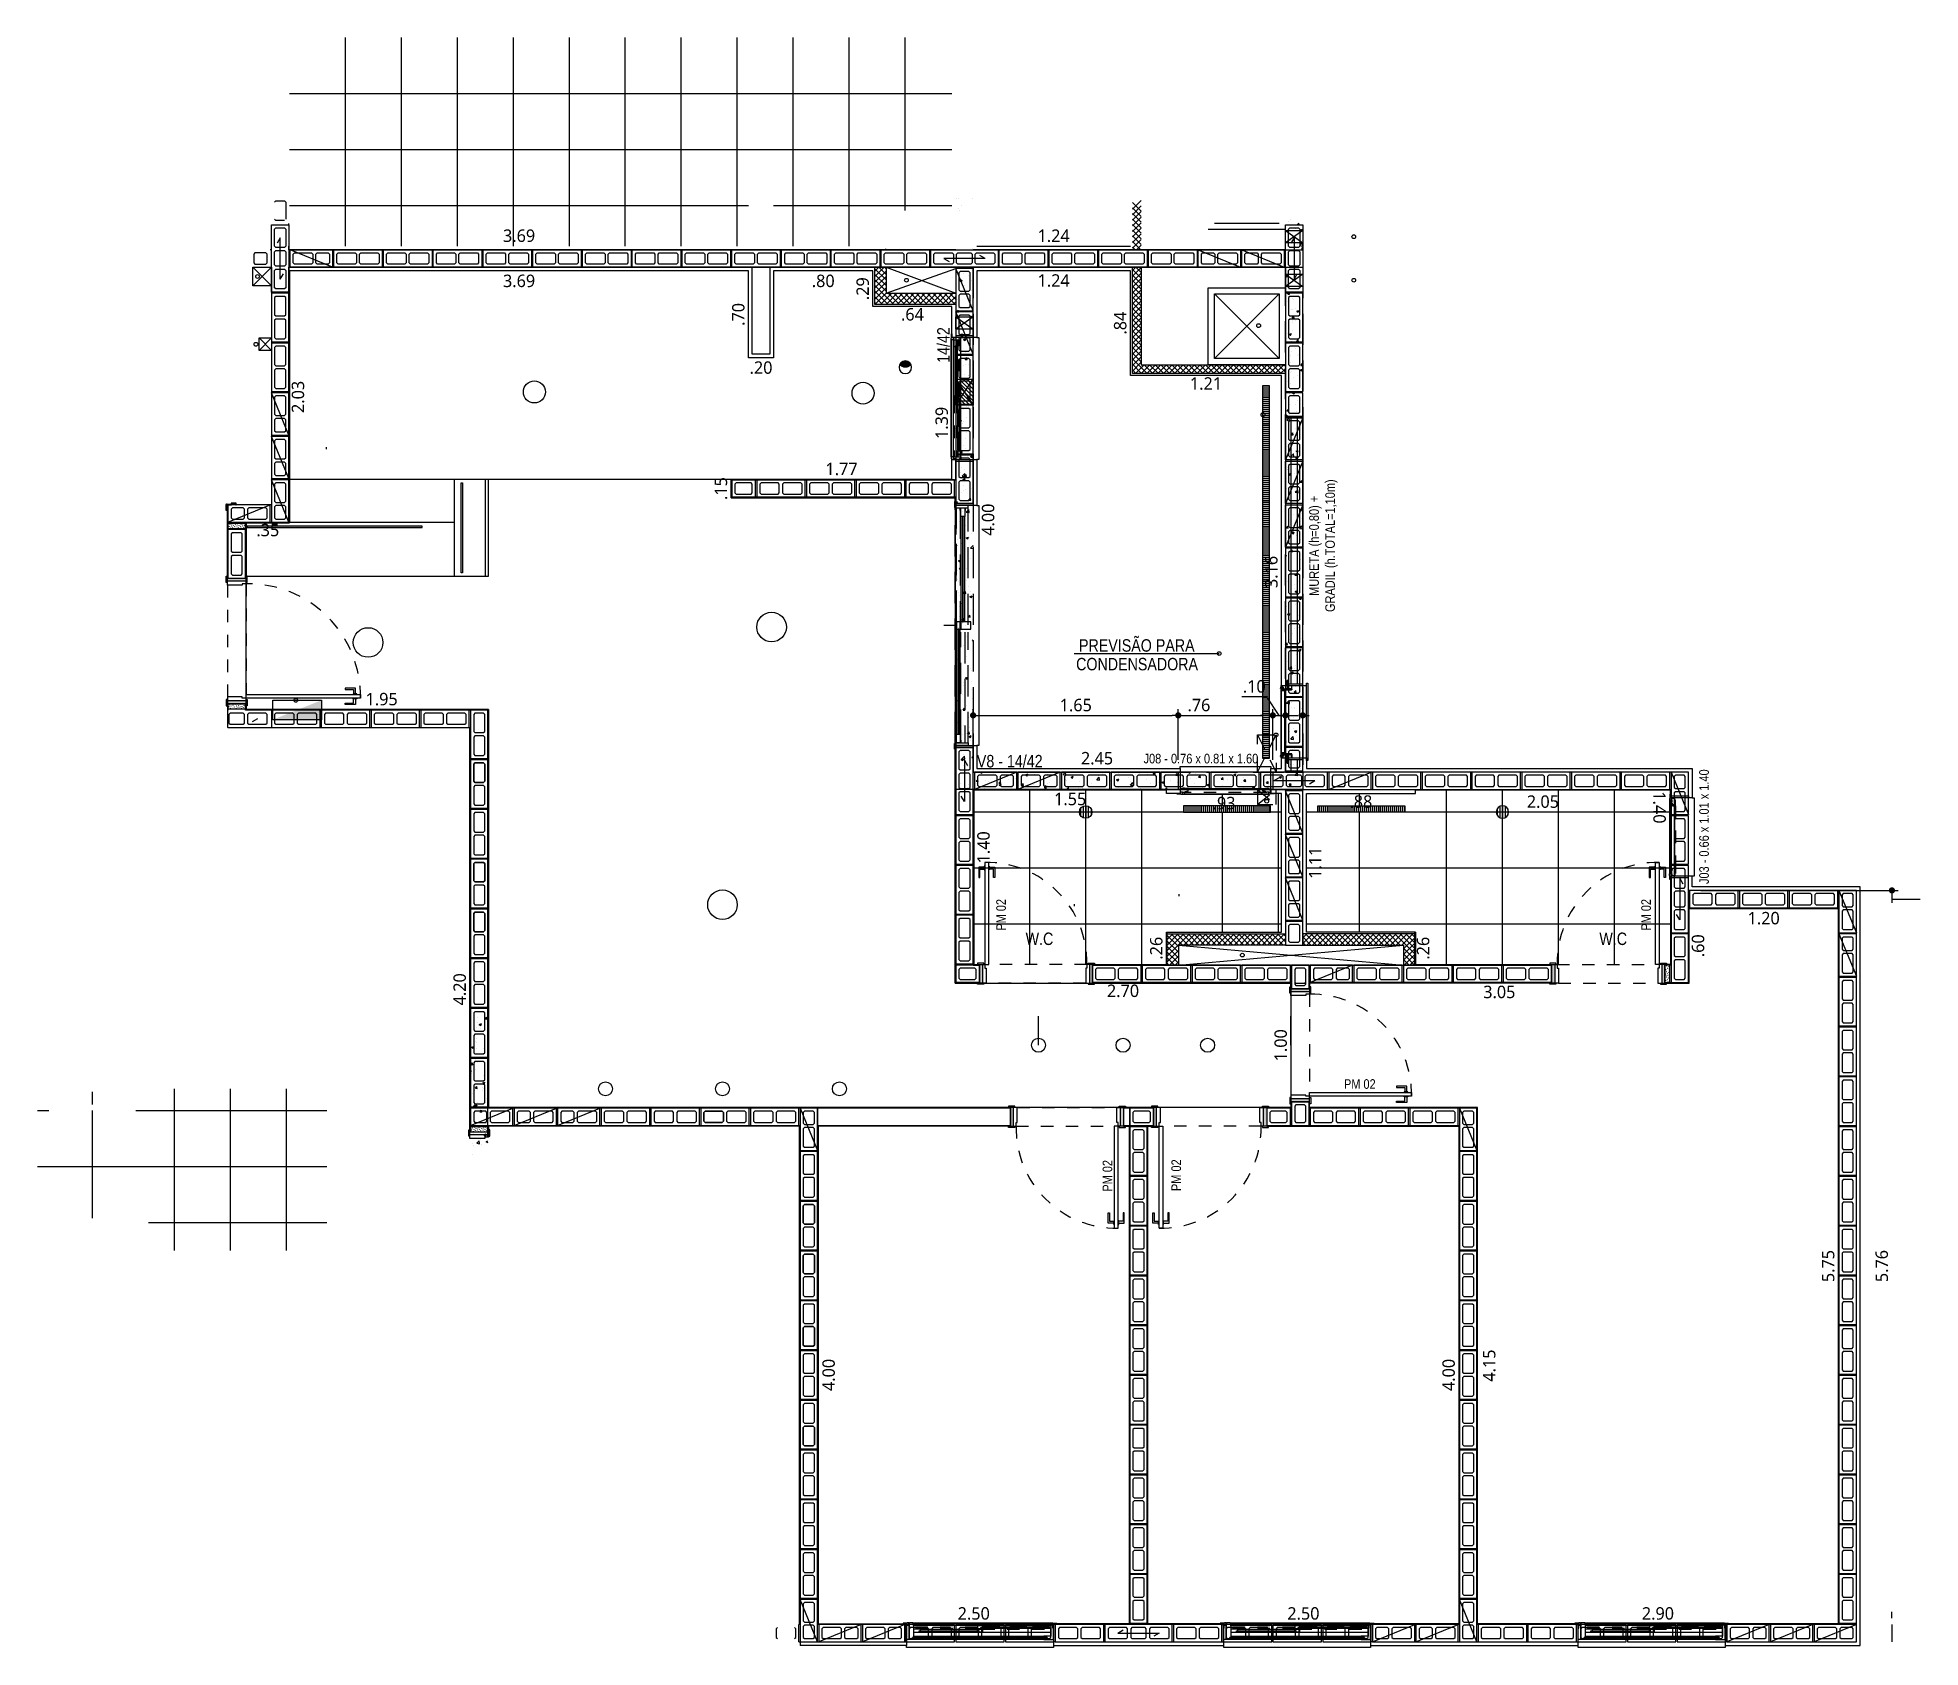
# Model space of a CAD drawing. Header units: metres. Extents: x 3.4 to 18.5, y -11.2 to 1.8.
import ezdxf

# ---------------------------------------------------------------- set-up
doc = ezdxf.new("R2010")
doc.units = ezdxf.units.M
for name, pattern in [('ESTILO_TQS_0005', [0.4, 0.3, -0.1]), ('HIDDEN', [0.375, 0.25, -0.125]), ('HIDDEN2', [0.1875, 0.125, -0.0625]), ('MS-L1A-3-ARQ-PRE-TOB-XREF-GERAL-R00$0$HIDDEN', [0.375, 0.25, -0.125])]:
    doc.linetypes.add(name, pattern=pattern)
for name, color, linetype in [('00 - ARQ-STA - FOLHA', 5, 'Continuous'), ('ARQ-STA - COTA_DE_NÍVEL_(PLANTA-CORTE)', 4, 'Continuous'), ('ARQ-STA - COTAS_ALVENARIA', 1, 'Continuous'), ('ARQ-STA - GRADIL_TORRE', 2, 'Continuous'), ('ARQ-STA - GRADIL_TORRE_NOMENCLATURA', 2, 'Continuous'), ('ARQ-STA - INDICAÇÃO_FUROS', 4, 'HIDDEN2'), ('ARQ-STA - INDICAÇÃO_FUROS_NOMENCLATURA', 4, 'Continuous'), ('ARQ-STA - JANELAS', 4, 'Continuous'), ('ARQ-STA - JANELAS_NOMENCLATURA', 4, 'Continuous'), ('ARQ-STA - PISOS_APARTAMENTOS - BANHEIROS', 8, 'Continuous'), ('ARQ-STA - PORTAS', 4, 'Continuous'), ('ARQ-STA - PORTAS_NOMENCLATURA', 4, 'Continuous'), ('ARQ-STA - REVESTIMENTOS', 4, 'Continuous'), ('ARQ-STA - SHAFTS_E_ENCHIMENTOS', 1, 'Continuous'), ('ARQ-STA - SHAFTS_E_ENCHIMENTOS_NOMENCLATURA', 1, 'Continuous'), ('ARQ-STA - TEXTOS', 2, 'Continuous'), ('ELÉTRICA - ARQ-STA - ELÉTRICA', 82, 'Continuous'), ('ESTRUTURA - ARQ-STA - ALVENARIA_ESTRUTURAL', 5, 'Continuous'), ('ESTRUTURA - ARQ-STA - ALVENARIA_NÃO_ESTRUTURAL', 2, 'Continuous'), ('ESTRUTURA - ARQ-STA - BLOCOS_ESTRUTURAIS', 250, 'Continuous'), ('ESTRUTURA - ARQ-STA - DRYWALL', 1, 'Continuous'), ('ESTRUTURA - ARQ-STA - VIGAS', 4, 'HIDDEN'), ('HIDRÁULICA - ARQ-STA - HIDRÁULICA', 150, 'Continuous'), ('MS-L1A-3-ARQ-EXE-TOC-XREF-F02-TER-PLANTA-R00$0$ARQ-STA - JANELAS', 4, 'Continuous')]:
    doc.layers.add(name, color=color, linetype=linetype)
doc.styles.add('COTAS', font='segoeuil.ttf')
doc.styles.add('PADRÃO', font='ARIALN.TTF')
pattern_1 = [(81, (-0.94, 7e-14), (-0.98769, 0.156434), [])]
pattern_2 = [(81, (-1.88, 1e-13), (-0.98769, 0.156434), [])]

msp = doc.modelspace()

# ---------------------------------------------------------------- texts
at = {"layer": 'ARQ-STA - COTAS_ALVENARIA', "color": 1, "char_height": 0.1, "attachment_point": 5, "style": 'COTAS'}
for s, insert in [('3.69', (7.27, 0.182)), ('3.69', (7.27, -0.181)), ('.80', (9.715, -0.181)), ('.64', (10.432, -0.45)), ('.20', (9.215, -0.878)), ('1.21', (12.792, -1.006)), ('1.77', (9.862, -1.693)), ('.35', (5.25, -2.184)), ('.10', (13.18, -3.441)), ('1.95', (6.165, -3.543)), ('.76', (12.735, -3.591)), ('2.45', (11.916, -4.018)), ('1.55', (11.7, -4.346)), ('.93', (12.937, -4.379)), ('.88', (14.037, -4.367)), ('2.05', (15.5, -4.367)), ('1.20', (17.275, -5.304)), ('2.70', (12.125, -5.888)), ('3.05', (15.15, -5.897)), ('2.50', (10.925, -10.893)), ('2.50', (13.575, -10.893)), ('2.90', (16.425, -10.893))]:
    msp.add_mtext(s, dxfattribs=dict(at, insert=insert))
for s, insert, rotation in [('1.24', (11.567, 0.182), 0.0014), ('1.24', (11.567, -0.178), 0.0004), ('.29', (10.033, -0.243), 90), ('.70', (9.033, -0.45), 90), ('.84', (12.103, -0.52), 89.9993), ('2.03', (5.493, -1.113), 90), ('1.39', (10.668, -1.322), 89.9999), ('.15', (8.893, -1.85), 90), ('4.00', (11.041, -2.1), 89.9994), ('3.16', (13.318, -2.52), 90), ('1.65', (11.745, -3.591), 0.0095), ('1.40', (16.437, -4.413), 270.0008), ('1.40', (11.004, -4.734), 89.9991), ('1.11', (13.67, -4.858), 90), ('.60', (16.748, -5.525), 90), ('.26', (12.393, -5.545), 90), ('.26', (14.538, -5.545), 89.9976), ('4.20', (6.793, -5.875), 90), ('1.00', (13.393, -6.325), 90), ('5.75', (17.794, -8.1), 90), ('5.76', (18.225, -8.1), 90), ('4.00', (9.759, -8.975), 90), ('4.00', (14.743, -8.975), 90), ('4.15', (15.069, -8.9), 90)]:
    msp.add_mtext(s, dxfattribs=dict(at, insert=insert, rotation=rotation))
at = {"layer": 'ARQ-STA - GRADIL_TORRE_NOMENCLATURA', "color": 1, "style": 'PADRÃO'}
for s, p in [('GRADIL (h.TOTAL=1,10m)', (13.828, -2.842)), ('MURETA (h=0,80) +', (13.699, -2.712))]:
    msp.add_text(s, height=0.077, rotation=90, dxfattribs=at).set_placement(p)
at = {"layer": 'ARQ-STA - JANELAS_NOMENCLATURA', "color": 1, "style": 'PADRÃO'}
msp.add_text('J08 - 0.76 x 0.81 x 1.60', height=0.077, dxfattribs=at).set_placement((12.29, -4.059))
msp.add_text('J03 - 0.66 x 1.01 x 1.40', height=0.077, rotation=90, dxfattribs=at).set_placement((16.834, -5.029))
at = {"layer": 'ARQ-STA - PORTAS_NOMENCLATURA', "color": 2, "style": 'PADRÃO'}
for p in [(11.183, -5.404), (16.368, -5.404), (12.038, -7.502), (12.591, -7.497)]:
    msp.add_text('PM 02', height=0.077, rotation=90, dxfattribs=at).set_placement(p)
msp.add_text('PM 02', height=0.077, dxfattribs=at).set_placement((13.901, -6.675))
at = {"layer": 'ARQ-STA - SHAFTS_E_ENCHIMENTOS_NOMENCLATURA', "color": 2, "style": 'PADRÃO'}
for s, p in [('PREVISÃO PARA', (11.771, -3.161)), ('CONDENSADORA', (11.748, -3.311))]:
    msp.add_text(s, height=0.1, dxfattribs=at).set_placement(p)
at = {"layer": 'ARQ-STA - TEXTOS', "color": 1, "style": 'PADRÃO'}
for p in [(11.342, -5.519), (15.954, -5.519)]:
    msp.add_text('W.C', height=0.1, dxfattribs=at).set_placement(p)
at = {"layer": 'ESTRUTURA - ARQ-STA - VIGAS', "color": 1, "style": 'PADRÃO'}
msp.add_text('14/42', height=0.1, rotation=90, dxfattribs=at).set_placement((10.731, -0.839))
msp.add_text('V8 - 14/42', height=0.1, dxfattribs=at).set_placement((10.95, -4.091))

# ---------------------------------------------------------------- blocks, each defined once
blk = doc.blocks.new('HIDRÁULICA - VARANDAS_ATOS_MAIORES - RALO LINEAR')
at = {"layer": 'HIDRÁULICA - ARQ-STA - HIDRÁULICA'}
h = blk.add_hatch(dxfattribs=at)
h.set_pattern_fill('ANSI31', color=256, scale=0.005, angle=135)
h.set_pattern_definition([(180, (-23.525852, -2.405217), (0, -0.015875), [])])
h.paths.add_polyline_path([(-23.526, 0.595), (-23.476, 0.595), (-23.476, -2.405), (-23.526, -2.405)])
blk.add_lwpolyline([(-23.526, 0.595), (-23.476, 0.595), (-23.476, -2.405), (-23.526, -2.405)], close=True, dxfattribs=at)
blk = doc.blocks.new('_HIDRÁULICA - RALO_PISO')
at = {"layer": 'HIDRÁULICA - ARQ-STA - HIDRÁULICA'}
for p, q in [((-0.043, 0.026), (-0.043, -0.026)), ((-0.021, 0.045), (-0.021, -0.045)), ((0, 0.05), (0, -0.05)), ((0.021, 0.045), (0.021, -0.045)), ((0.043, 0.026), (0.043, -0.026))]:
    blk.add_line(p, q, dxfattribs=at)
blk.add_circle((0, 0), 0.05, dxfattribs=at)
blk = doc.blocks.new("HIDRÁULICA - W.C'S - RALO LINEAR")
at = {"layer": 'HIDRÁULICA - ARQ-STA - HIDRÁULICA'}
h = blk.add_hatch(dxfattribs=at)
h.set_pattern_fill('ANSI31', color=256, scale=0.005, angle=45)
h.set_pattern_definition([(90, (-16.379234, 8.896568), (-0.015875, 0), [])])
h.paths.add_polyline_path([(-16.729, 8.897), (-16.729, 8.847), (-16.029, 8.847), (-16.029, 8.897)])
blk.add_lwpolyline([(-16.729, 8.897), (-16.729, 8.847), (-16.029, 8.847), (-16.029, 8.897), (-16.729, 8.897)], dxfattribs=at)
blk = doc.blocks.new('_HIDRÁULICA - RALO_SECO')
at = {"layer": 'HIDRÁULICA - ARQ-STA - HIDRÁULICA'}
for p, q in [((0.001, 0.004), (0.034, 0.037)), ((0.002, 0.011), (0.031, 0.04)), ((0.003, 0), (0.037, 0.034)), ((0.004, 0.02), (0.027, 0.043)), ((0.009, 0), (0.04, 0.031)), ((0.015, 0), (0.043, 0.027)), ((0.022, 0), (0.045, 0.023)), ((0.028, 0), (0.047, 0.019)), ((0.034, 0), (0.049, 0.015)), ((0.04, 0), (0.05, 0.009)), ((0.046, 0), (0.05, 0.004)), ((0, -0.003), (0.003, 0)), ((0.001, -0.008), (0.009, 0)), ((0.002, -0.013), (0.015, 0)), ((0.003, -0.018), (0.022, 0)), ((0.006, -0.022), (0.028, 0)), ((0.008, -0.026), (0.034, 0)), ((0.01, -0.03), (0.04, 0)), ((0.013, -0.034), (0.046, 0)), ((0.016, -0.037), (0.051, -0.002)), ((0.019, -0.04), (0.05, -0.009)), ((0.022, -0.043), (0.047, -0.018)), ((0.033, -0.038), (0.038, -0.033))]:
    blk.add_line(p, q, dxfattribs=at)
blk.add_circle((0, 0), 0.0508, dxfattribs=at)
blk.add_arc((0.053, 0), 0.0528, 122.4906, 237.5094, dxfattribs=at)
blk = doc.blocks.new('_Dot')
at = {"color": 0, "linetype": 'ByBlock', "lineweight": -2}
blk.add_line((-0.5, 0), (-1, 0), dxfattribs=at)
at = {"color": 0, "linetype": 'ByBlock', "const_width": 0.5}
blk.add_lwpolyline([(-0.25, 0, 1), (0.25, 0, 1)], format="xyb", close=True, dxfattribs=at)

# ---------------------------------------------------------------- hatches: boundary and pattern name
at = {"layer": '00 - ARQ-STA - FOLHA', "true_color": 0x0000ea}
h = msp.add_hatch(dxfattribs=at)
h.set_pattern_fill('_USER', color=40, angle=81, pattern_type=0)
h.set_pattern_definition([(81, (0, 0), (-0.98769, 0.15643), [])])
h.paths.add_polyline_path([(6.804, -1.805), (6.804, -2.527), (6.816, -2.527), (6.816, -1.805)])
at = {"layer": '00 - ARQ-STA - FOLHA'}
h = msp.add_hatch(color=2, dxfattribs=at)
h.dxf.hatch_style = 1
h.paths.add_polyline_path([(6.49, -2.151), (5.084, -2.151), (5.084, -2.162), (6.49, -2.162)])
h.paths.add_polyline_path([(5.136, -2.295), (5.364, -2.295), (5.364, -2.055), (5.136, -2.055)], flags=9)
at = {"layer": '00 - ARQ-STA - FOLHA', "true_color": 0x0000ea}
h = msp.add_hatch(dxfattribs=at)
h.set_pattern_fill('_USER', color=32, angle=81, pattern_type=0)
h.set_pattern_definition(pattern_2)
h.paths.add_polyline_path([(7.965, -6.619, 0.414214), (7.909, -6.675), (7.965, -6.675)])
h.paths.add_polyline_path([(8.021, -6.675), (7.965, -6.675), (7.965, -6.704), (8.013, -6.704, 0.135785)])
h.paths.add_polyline_path([(8.013, -6.704), (7.965, -6.704), (7.965, -6.731, 0.263603)])
h = msp.add_hatch(dxfattribs=at)
h.set_pattern_fill('_USER', color=32, angle=81, pattern_type=0)
h.set_pattern_definition(pattern_2)
h.paths.add_polyline_path([(7.965, -6.619, 0.414214), (7.909, -6.675), (7.965, -6.675)])
h.paths.add_polyline_path([(8.021, -6.675), (7.965, -6.675), (7.965, -6.704), (8.013, -6.704, 0.135785)])
h.paths.add_polyline_path([(8.013, -6.704), (7.965, -6.704), (7.965, -6.731, 0.263603)])
h = msp.add_hatch(dxfattribs=at)
h.set_pattern_fill('_USER', color=32, angle=81, pattern_type=0)
h.set_pattern_definition(pattern_1)
h.paths.add_polyline_path([(8.905, -6.619, 0.414214), (8.849, -6.675), (8.905, -6.675)])
h.paths.add_polyline_path([(8.961, -6.675), (8.905, -6.675), (8.905, -6.704), (8.953, -6.704, 0.135785)])
h.paths.add_polyline_path([(8.953, -6.704), (8.905, -6.704), (8.905, -6.731, 0.263603)])
h = msp.add_hatch(dxfattribs=at)
h.set_pattern_fill('_USER', color=32, angle=81, pattern_type=0)
h.set_pattern_definition(pattern_1)
h.paths.add_polyline_path([(8.905, -6.619, 0.414214), (8.849, -6.675), (8.905, -6.675)])
h.paths.add_polyline_path([(8.961, -6.675), (8.905, -6.675), (8.905, -6.704), (8.953, -6.704, 0.135785)])
h.paths.add_polyline_path([(8.953, -6.704), (8.905, -6.704), (8.905, -6.731, 0.263603)])
at = {"layer": 'ARQ-STA - JANELAS', "true_color": 0xaeeae5}
h = msp.add_hatch(color=254, dxfattribs=at)
h.dxf.hatch_style = 1
h.paths.add_polyline_path([(10.81, -1.548), (10.81, -1.136), (10.814, -1.136), (10.814, -1.548)])
h.paths.add_polyline_path([(10.782, -1.114), (10.782, -0.7), (10.786, -0.7), (10.786, -1.114)])
h = msp.add_hatch(color=254, dxfattribs=at)
h.dxf.hatch_style = 1
h.paths.add_polyline_path([(12.639, -4.264), (12.639, -4.27), (13.26, -4.27), (13.26, -4.264)])
h = msp.add_hatch(color=254, dxfattribs=at)
h.dxf.hatch_style = 1
h.paths.add_polyline_path([(16.561, -4.389), (16.555, -4.389), (16.555, -4.91), (16.561, -4.91)])
h = msp.add_hatch(color=254, dxfattribs=at)
h.dxf.hatch_style = 1
h.paths.add_polyline_path([(10.489, -11.033), (10.964, -11.033), (10.964, -11.037), (10.489, -11.037)])
h.paths.add_polyline_path([(10.985, -11.005), (11.499, -11.005), (11.499, -11.009), (10.985, -11.009)])
h = msp.add_hatch(color=254, dxfattribs=at)
h.dxf.hatch_style = 1
h.paths.add_polyline_path([(13.039, -11.033), (13.514, -11.033), (13.514, -11.037), (13.039, -11.037)])
h.paths.add_polyline_path([(13.535, -11.005), (14.049, -11.005), (14.049, -11.009), (13.535, -11.009)])
h = msp.add_hatch(color=254, dxfattribs=at)
h.dxf.hatch_style = 1
h.paths.add_polyline_path([(15.889, -11.033), (16.364, -11.033), (16.364, -11.037), (15.889, -11.037)])
h.paths.add_polyline_path([(16.385, -11.005), (16.899, -11.005), (16.899, -11.009), (16.385, -11.009)])
at = {"layer": 'ARQ-STA - PISOS_APARTAMENTOS - BANHEIROS'}
h = msp.add_hatch(dxfattribs=at)
h.set_pattern_fill('_USER', color=256, scale=0.45, double=1, pattern_type=0)
h.set_pattern_definition([(0, (10.3737, 0.875), (0, 0.45), []), (90, (10.3737, 0.875), (-0.45, 3e-17), [])])
h.paths.add_polyline_path([(10.75, 1.775), (10.75, 0.385), (10.115, 0.385), (10.115, 0.1), (9.315, 0.1), (9.315, 0.8), (9.115, 0.8), (9.115, 0.1), (5.425, 0.1), (5.425, 1.775)])
h = msp.add_hatch(dxfattribs=at)
h.set_pattern_fill('_USER', color=256, scale=0.45, double=1, pattern_type=0)
h.set_pattern_definition([(0, (11.8249, -4.45003), (0, 0.45), []), (90, (11.8249, -4.45003), (-0.45, 3e-17), [])])
h.paths.add_polyline_path([(12.48, -4.275), (10.925, -4.275), (10.925, -5.675), (12.48, -5.675)])
h = msp.add_hatch(dxfattribs=at)
h.set_pattern_fill('_USER', color=256, scale=0.45, double=1, pattern_type=0)
h.set_pattern_definition([(0, (12.4749, -4.45003), (0, 0.45), []), (90, (12.4749, -4.45003), (-0.45, 3e-17), [])])
h.paths.add_polyline_path([(13.4, -5.415), (12.48, -5.415), (12.48, -4.3), (13.4, -4.3)])
h.paths.add_polyline_path([(13.31, -4.45), (13.31, -4.4), (12.61, -4.4), (12.61, -4.45)], flags=16)
h = msp.add_hatch(dxfattribs=at)
h.set_pattern_fill('_USER', color=256, scale=0.45, double=1, pattern_type=0)
h.set_pattern_definition([(0, (14.47483, -4.45003), (0, 0.45), []), (90, (14.47483, -4.45003), (-0.45, 3e-17), [])])
h.paths.add_polyline_path([(14.475, -5.415), (13.6, -5.415), (13.6, -4.3), (14.475, -4.3)])
h.paths.add_polyline_path([(13.69, -4.45), (13.69, -4.4), (14.39, -4.4), (14.39, -4.45)], flags=16)
h = msp.add_hatch(dxfattribs=at)
h.set_pattern_fill('_USER', color=256, scale=0.45, double=1, pattern_type=0)
h.set_pattern_definition([(0, (15.1749, -4.45003), (0, 0.45), []), (90, (15.1749, -4.45003), (-0.45, 3e-17), [])])
h.paths.add_polyline_path([(14.475, -4.275), (16.525, -4.275), (16.525, -5.675), (14.475, -5.675)])
h = msp.add_hatch(dxfattribs=at)
h.set_pattern_fill('_USER', color=256, scale=0.45, double=1, pattern_type=0)
h.set_pattern_definition([(0, (4.28987, -6.8499), (0, 0.45), []), (90, (4.28987, -6.8499), (-0.45, 3e-17), [])])
h.paths.add_polyline_path([(4.29, -6.7), (3.4, -6.7), (3.4, -7.715), (4.29, -7.715)])
h.paths.add_polyline_path([(4.19, -6.85), (4.19, -6.8), (3.49, -6.8), (3.49, -6.85)], flags=16)
h = msp.add_hatch(dxfattribs=at)
h.set_pattern_fill('_USER', color=256, scale=0.45, double=1, pattern_type=0)
h.set_pattern_definition([(0, (4.9507, -7.7499), (0, 0.45), []), (90, (4.9507, -7.7499), (-0.45, 3e-17), [])])
h.paths.add_polyline_path([(4.29, -7.975), (5.725, -7.975), (5.725, -6.675), (4.29, -6.675)])
at = {"layer": 'ARQ-STA - PORTAS', "true_color": 0xaeeae5}
h = msp.add_hatch(color=254, dxfattribs=at)
h.dxf.hatch_style = 1
h.paths.add_polyline_path([(10.834, -2.075), (10.834, -2.92), (10.839, -2.92), (10.839, -2.075)])
h.paths.add_polyline_path([(10.799, -2.98), (10.799, -3.825), (10.804, -3.825), (10.804, -2.98)])
at = {"layer": 'ARQ-STA - PORTAS'}
h = msp.add_hatch(color=23, dxfattribs=at)
h.dxf.hatch_style = 1
h.paths.add_polyline_path([(4.925, -2.595), (5.075, -2.595), (5.075, -2.57), (4.925, -2.57)])
h.paths.add_polyline_path([(5.075, -3.58), (5.075, -3.555), (4.925, -3.555), (4.925, -3.58)])
h = msp.add_hatch(color=23, dxfattribs=at)
h.dxf.hatch_style = 1
h.paths.add_polyline_path([(11.855, -5.825), (11.855, -5.675), (11.88, -5.675), (11.88, -5.825)])
h.paths.add_polyline_path([(10.97, -5.675), (10.995, -5.675), (10.995, -5.825), (10.97, -5.825)])
h = msp.add_hatch(color=23, dxfattribs=at)
h.dxf.hatch_style = 1
h.paths.add_polyline_path([(15.595, -5.825), (15.595, -5.675), (15.57, -5.675), (15.57, -5.825)])
h.paths.add_polyline_path([(16.48, -5.675), (16.455, -5.675), (16.455, -5.825), (16.48, -5.825)])
h = msp.add_hatch(color=23, dxfattribs=at)
h.dxf.hatch_style = 1
h.paths.add_polyline_path([(13.475, -5.895), (13.625, -5.895), (13.625, -5.87), (13.475, -5.87)])
h.paths.add_polyline_path([(13.625, -6.78), (13.625, -6.755), (13.475, -6.755), (13.475, -6.78)])
h = msp.add_hatch(color=23, dxfattribs=at)
h.dxf.hatch_style = 1
h.paths.add_polyline_path([(11.245, -6.825), (11.245, -6.975), (11.22, -6.975), (11.22, -6.825)])
h.paths.add_polyline_path([(12.13, -6.975), (12.105, -6.975), (12.105, -6.825), (12.13, -6.825)])
h = msp.add_hatch(color=23, dxfattribs=at)
h.dxf.hatch_style = 1
h.paths.add_polyline_path([(13.255, -6.825), (13.255, -6.975), (13.28, -6.975), (13.28, -6.825)])
h.paths.add_polyline_path([(12.37, -6.975), (12.395, -6.975), (12.395, -6.825), (12.37, -6.825)])
at = {"layer": 'ELÉTRICA - ARQ-STA - ELÉTRICA'}
msp.add_hatch(color=256, dxfattribs=at).paths.add_polyline_path([(5.681, -3.552), (5.29, -3.708), (5.681, -3.708)])
at = {"layer": 'MS-L1A-3-ARQ-EXE-TOC-XREF-F02-TER-PLANTA-R00$0$ARQ-STA - JANELAS'}
h = msp.add_hatch(dxfattribs=at)
h.set_pattern_fill('ANSI31', color=10, scale=0.007, angle=90)
h.set_pattern_definition([(135, (10.849965, -1.074974), (-0.0157154, -0.0157154), [])])
h.paths.add_polyline_path([(10.92, -0.97), (10.92, -1.18), (10.78, -1.18), (10.78, -0.97)])

# ---------------------------------------------------------------- linework, layer by layer
at = {"layer": '00 - ARQ-STA - FOLHA', "color": 251, "true_color": 0x636466}
for p, q in [((6.75, -2.555), (6.75, -1.775)), ((6.804, -2.527), (6.804, -1.805)), ((7, -2.555), (7, -1.775)), ((7.025, -2.555), (7.025, -1.775)), ((7.025, -1.775), (10.518, -1.775)), ((5.42, -2.12), (6.75, -2.12)), ((5.075, -2.555), (7.025, -2.555))]:
    msp.add_line(p, q, dxfattribs=at)
at = {"layer": '00 - ARQ-STA - FOLHA', "color": 6}
for p, q in [((10.787, -2.95), (10.685, -2.95)), ((11.445, -6.325), (11.445, -6.092)), ((13.475, -6.325), (13.475, -6.092))]:
    msp.add_line(p, q, dxfattribs=at)
at = {"layer": '00 - ARQ-STA - FOLHA', "color": 251, "true_color": 0x636466}
msp.add_lwpolyline([(5.075, -2.125), (5.425, -2.125), (5.425, -1.775), (8.975, -1.775), (8.975, -1.925), (10.775, -1.925), (10.775, -5.825), (13.475, -5.825), (13.475, -6.825), (7.025, -6.825), (7.025, -3.625), (5.075, -3.625), (5.075, -2.125)], dxfattribs=at)
msp.add_lwpolyline([(6.804, -1.805), (6.816, -1.805), (6.816, -2.527), (6.804, -2.527)], close=True, dxfattribs=at)
at = {"layer": '00 - ARQ-STA - FOLHA', "color": 40, "true_color": 0xf8d731}
msp.add_lwpolyline([(6.49, -2.151), (5.084, -2.151), (5.084, -2.162), (6.49, -2.162)], close=True, dxfattribs=at)
at = {"layer": '00 - ARQ-STA - FOLHA', "color": 32, "true_color": 0xcd6928}
for centre, radius in [((7.393, -1.073), 0.0883), ((10.035, -1.083), 0.0883), ((9.3, -2.963), 0.119), ((6.056, -3.087), 0.119), ((8.905, -5.195), 0.119), ((11.445, -6.325), 0.0562), ((12.125, -6.325), 0.0562), ((12.805, -6.325), 0.0562), ((7.965, -6.675), 0.0562), ((8.905, -6.675), 0.0562), ((9.845, -6.675), 0.0562)]:
    msp.add_circle(centre, radius, dxfattribs=at)
at = {"layer": 'ARQ-STA - COTA_DE_NÍVEL_(PLANTA-CORTE)', "color": 4}
for p, q in [((5.723, -1.533), (5.723, -1.516)), ((12.577, -5.127), (12.577, -5.11)), ((11.735, -5.208), (11.735, -5.191))]:
    msp.add_line(p, q, dxfattribs=at)
at = {"layer": 'ARQ-STA - COTAS_ALVENARIA', "color": 250}
for p, q in [((10.92, -4.03), (10.92, -3.623)), ((12.569, -4.03), (12.569, -3.623)), ((12.569, -4.03), (12.569, -3.623)), ((13.28, -3.523), (13.081, -3.523)), ((13.38, -3.673), (13.28, -3.523)), ((13.329, -4.03), (13.329, -3.623)), ((13.329, -4.03), (13.329, -3.623)), ((13.43, -4.03), (13.43, -3.623)), ((13.57, -4.03), (13.57, -3.623)), ((10.97, -3.673), (12.519, -3.673)), ((12.619, -3.673), (13.279, -3.673)), ((13.279, -3.673), (13.229, -3.673)), ((13.329, -3.673), (13.43, -3.673)), ((13.329, -3.673), (13.43, -3.673)), ((13.48, -3.673), (13.53, -3.673)), ((16.77, -5.08), (18.356, -5.08)), ((16.77, -5.08), (18.356, -5.08)), ((18.306, -5.13), (18.306, -5.18)), ((18.306, -5.15), (18.534, -5.15)), ((18.306, -10.93), (18.306, -10.88)), ((9.53, -11.025), (9.53, -11.15)), ((9.53, -11.025), (9.53, -11.15)), ((18.306, -10.98), (18.306, -11.12)), ((18.306, -10.98), (18.306, -11.12))]:
    msp.add_line(p, q, dxfattribs=at)
at = {"layer": 'ARQ-STA - GRADIL_TORRE'}
for p, q in [((13.475, -1.27), (13.475, -3.42)), ((13.525, -1.27), (13.525, -3.42)), ((13.475, -4.03), (13.475, -4.13)), ((13.525, -4.03), (13.525, -4.13))]:
    msp.add_line(p, q, dxfattribs=at)
at = {"layer": 'ARQ-STA - INDICAÇÃO_FUROS', "color": 4}
for p, q in [((13.205, -4.13), (13.355, -3.83)), ((13.205, -3.83), (13.355, -4.13)), ((13.205, -3.83), (13.355, -3.83)), ((13.205, -4.13), (13.205, -3.83)), ((13.355, -3.83), (13.355, -4.13)), ((13.355, -4.13), (13.205, -4.13)), ((13.205, -4.27), (13.355, -4.39)), ((13.205, -4.39), (13.355, -4.27)), ((13.355, -4.27), (13.205, -4.27)), ((13.205, -4.27), (13.205, -4.39)), ((13.355, -4.39), (13.355, -4.27)), ((13.205, -4.39), (13.355, -4.39))]:
    msp.add_line(p, q, dxfattribs=at)
at = {"layer": 'ARQ-STA - INDICAÇÃO_FUROS_NOMENCLATURA'}
msp.add_circle((13.28, -4.363), 0.015, dxfattribs=at)
at = {"layer": 'ARQ-STA - JANELAS', "color": 250}
for p, q in [((13.39, -3.451), (13.392, -3.451)), ((13.392, -3.453), (13.39, -3.453)), ((13.391, -3.447), (13.391, -3.451)), ((13.393, -3.449), (13.391, -3.447)), ((13.391, -3.457), (13.391, -3.453)), ((13.391, -3.457), (13.393, -3.454)), ((13.392, -3.451), (13.392, -3.453)), ((13.393, -3.446), (13.393, -3.458)), ((13.395, -3.446), (13.393, -3.446)), ((13.393, -3.454), (13.393, -3.449)), ((13.393, -3.449), (13.393, -3.449)), ((13.393, -3.454), (13.393, -3.454)), ((13.393, -3.458), (13.395, -3.458)), ((13.395, -3.458), (13.395, -3.446)), ((13.397, -3.449), (13.395, -3.449)), ((13.395, -3.454), (13.398, -3.454)), ((13.395, -3.981), (13.395, -3.469)), ((13.398, -3.454), (13.397, -3.449)), ((13.397, -3.45), (13.399, -3.453)), ((13.4, -3.45), (13.397, -3.45)), ((13.399, -3.453), (13.398, -3.454)), ((13.401, -3.453), (13.399, -3.453)), ((13.4, -3.449), (13.402, -3.454)), ((13.4, -3.449), (13.4, -3.45)), ((13.401, -3.45), (13.4, -3.449)), ((13.4, -3.45), (13.401, -3.453)), ((13.402, -3.45), (13.401, -3.45)), ((13.402, -3.453), (13.401, -3.45)), ((13.401, -3.453), (13.402, -3.454)), ((13.402, -3.449), (13.403, -3.454)), ((13.402, -3.449), (13.402, -3.45)), ((13.403, -3.45), (13.402, -3.449)), ((13.402, -3.45), (13.403, -3.453)), ((13.403, -3.453), (13.402, -3.453)), ((13.402, -3.454), (13.402, -3.453)), ((13.404, -3.449), (13.403, -3.45)), ((13.403, -3.45), (13.403, -3.45)), ((13.403, -3.453), (13.403, -3.45)), ((13.403, -3.45), (13.404, -3.453)), ((13.404, -3.453), (13.403, -3.453)), ((13.403, -3.453), (13.403, -3.454)), ((13.403, -3.454), (13.403, -3.453)), ((13.404, -3.449), (13.405, -3.454)), ((13.404, -3.45), (13.404, -3.449)), ((13.405, -3.45), (13.404, -3.45)), ((13.405, -3.453), (13.404, -3.45)), ((13.404, -3.453), (13.405, -3.454)), ((13.405, -3.449), (13.406, -3.454)), ((13.405, -3.449), (13.405, -3.45)), ((13.406, -3.45), (13.405, -3.449)), ((13.405, -3.45), (13.406, -3.453)), ((13.406, -3.453), (13.405, -3.453)), ((13.405, -3.454), (13.405, -3.453)), ((13.407, -3.45), (13.406, -3.45)), ((13.407, -3.453), (13.406, -3.45)), ((13.406, -3.453), (13.406, -3.454)), ((13.406, -3.454), (13.407, -3.453)), ((13.407, -3.449), (13.408, -3.454)), ((13.407, -3.449), (13.407, -3.45)), ((13.407, -3.45), (13.407, -3.449)), ((13.408, -3.45), (13.407, -3.45)), ((13.407, -3.45), (13.407, -3.453)), ((13.408, -3.453), (13.407, -3.45)), ((13.407, -3.453), (13.407, -3.453)), ((13.407, -3.453), (13.408, -3.454)), ((13.408, -3.449), (13.41, -3.454)), ((13.408, -3.449), (13.408, -3.45)), ((13.409, -3.45), (13.408, -3.449)), ((13.408, -3.45), (13.409, -3.453)), ((13.409, -3.453), (13.408, -3.453)), ((13.408, -3.454), (13.408, -3.453)), ((13.409, -3.45), (13.41, -3.45)), ((13.41, -3.453), (13.409, -3.45)), ((13.409, -3.453), (13.41, -3.454)), ((13.41, -3.449), (13.411, -3.454)), ((13.41, -3.449), (13.41, -3.45)), ((13.411, -3.45), (13.41, -3.449)), ((13.41, -3.45), (13.411, -3.453)), ((13.41, -3.453), (13.411, -3.453)), ((13.41, -3.454), (13.41, -3.453)), ((13.411, -3.45), (13.411, -3.45)), ((13.411, -3.453), (13.411, -3.45)), ((13.412, -3.45), (13.411, -3.45)), ((13.411, -3.45), (13.412, -3.453)), ((13.411, -3.453), (13.412, -3.453)), ((13.411, -3.453), (13.411, -3.454)), ((13.411, -3.454), (13.411, -3.453)), ((13.412, -3.45), (13.413, -3.454)), ((13.412, -3.451), (13.412, -3.45)), ((13.412, -3.451), (13.413, -3.451)), ((13.413, -3.453), (13.412, -3.451)), ((13.412, -3.453), (13.413, -3.454)), ((13.413, -3.45), (13.414, -3.453)), ((13.413, -3.45), (13.413, -3.451)), ((13.414, -3.451), (13.413, -3.45)), ((13.413, -3.451), (13.414, -3.452)), ((13.413, -3.453), (13.414, -3.452)), ((13.413, -3.454), (13.413, -3.453)), ((13.414, -3.452), (13.414, -3.451)), ((13.417, -3.452), (13.414, -3.451)), ((13.414, -3.452), (13.414, -3.453)), ((13.414, -3.453), (13.414, -3.452)), ((13.414, -3.452), (13.417, -3.452)), ((13.444, -3.458), (13.442, -3.46)), ((13.442, -3.46), (13.446, -3.46)), ((13.444, -3.397), (13.449, -3.396)), ((13.444, -3.397), (13.445, -3.398)), ((13.445, -3.397), (13.444, -3.397)), ((13.444, -3.399), (13.449, -3.398)), ((13.445, -3.398), (13.444, -3.399)), ((13.444, -3.4), (13.449, -3.399)), ((13.444, -3.399), (13.445, -3.399)), ((13.444, -3.4), (13.445, -3.4)), ((13.445, -3.4), (13.444, -3.4)), ((13.444, -3.402), (13.449, -3.401)), ((13.445, -3.401), (13.444, -3.402)), ((13.444, -3.403), (13.449, -3.402)), ((13.444, -3.402), (13.445, -3.402)), ((13.444, -3.405), (13.449, -3.403)), ((13.444, -3.403), (13.445, -3.403)), ((13.445, -3.403), (13.444, -3.403)), ((13.445, -3.404), (13.444, -3.405)), ((13.444, -3.406), (13.449, -3.405)), ((13.445, -3.405), (13.444, -3.406)), ((13.444, -3.405), (13.445, -3.405)), ((13.444, -3.408), (13.449, -3.406)), ((13.444, -3.406), (13.445, -3.406)), ((13.445, -3.407), (13.444, -3.408)), ((13.444, -3.409), (13.449, -3.408)), ((13.445, -3.408), (13.444, -3.409)), ((13.444, -3.408), (13.445, -3.408)), ((13.444, -3.41), (13.449, -3.409)), ((13.444, -3.409), (13.445, -3.409)), ((13.444, -3.41), (13.445, -3.411)), ((13.445, -3.41), (13.444, -3.41)), ((13.444, -3.412), (13.449, -3.411)), ((13.445, -3.411), (13.444, -3.412)), ((13.444, -3.413), (13.449, -3.412)), ((13.444, -3.412), (13.445, -3.412)), ((13.444, -3.413), (13.445, -3.414)), ((13.445, -3.413), (13.444, -3.413)), ((13.444, -3.415), (13.449, -3.414)), ((13.445, -3.414), (13.444, -3.415)), ((13.444, -3.416), (13.449, -3.415)), ((13.444, -3.415), (13.445, -3.415)), ((13.444, -3.418), (13.449, -3.416)), ((13.444, -3.416), (13.445, -3.416)), ((13.445, -3.416), (13.444, -3.416)), ((13.445, -3.417), (13.444, -3.418)), ((13.444, -3.419), (13.449, -3.418)), ((13.445, -3.418), (13.444, -3.419)), ((13.444, -3.418), (13.445, -3.418)), ((13.444, -3.421), (13.449, -3.419)), ((13.444, -3.419), (13.445, -3.419)), ((13.445, -3.42), (13.444, -3.421)), ((13.444, -3.422), (13.449, -3.421)), ((13.445, -3.421), (13.444, -3.422)), ((13.444, -3.421), (13.445, -3.421)), ((13.444, -3.423), (13.449, -3.422)), ((13.444, -3.422), (13.445, -3.422)), ((13.444, -3.423), (13.445, -3.424)), ((13.445, -3.423), (13.444, -3.423)), ((13.444, -3.425), (13.449, -3.424)), ((13.445, -3.424), (13.444, -3.425)), ((13.444, -3.426), (13.449, -3.425)), ((13.444, -3.425), (13.445, -3.425)), ((13.444, -3.426), (13.445, -3.427)), ((13.445, -3.426), (13.444, -3.426)), ((13.444, -3.428), (13.449, -3.427)), ((13.445, -3.427), (13.444, -3.428)), ((13.444, -3.429), (13.449, -3.428)), ((13.444, -3.428), (13.445, -3.428)), ((13.444, -3.431), (13.449, -3.429)), ((13.444, -3.429), (13.445, -3.429)), ((13.445, -3.429), (13.444, -3.429)), ((13.445, -3.43), (13.444, -3.431)), ((13.444, -3.432), (13.449, -3.431)), ((13.444, -3.431), (13.445, -3.431)), ((13.444, -3.434), (13.449, -3.432)), ((13.444, -3.432), (13.445, -3.432)), ((13.445, -3.432), (13.444, -3.432)), ((13.445, -3.433), (13.444, -3.434)), ((13.444, -3.435), (13.449, -3.434)), ((13.445, -3.434), (13.444, -3.435)), ((13.444, -3.434), (13.445, -3.434)), ((13.444, -3.436), (13.449, -3.435)), ((13.444, -3.435), (13.445, -3.435)), ((13.444, -3.436), (13.445, -3.437)), ((13.445, -3.436), (13.444, -3.436)), ((13.444, -3.438), (13.449, -3.437)), ((13.445, -3.437), (13.444, -3.438)), ((13.444, -3.439), (13.449, -3.438)), ((13.444, -3.438), (13.445, -3.438)), ((13.444, -3.439), (13.445, -3.44)), ((13.445, -3.439), (13.444, -3.439)), ((13.444, -3.441), (13.449, -3.44)), ((13.445, -3.44), (13.444, -3.441)), ((13.444, -3.442), (13.449, -3.441)), ((13.444, -3.441), (13.445, -3.441)), ((13.444, -3.444), (13.449, -3.442)), ((13.444, -3.442), (13.445, -3.442)), ((13.445, -3.442), (13.444, -3.442)), ((13.445, -3.443), (13.444, -3.444)), ((13.444, -3.445), (13.449, -3.444)), ((13.444, -3.444), (13.445, -3.444)), ((13.444, -3.447), (13.449, -3.445)), ((13.444, -3.445), (13.445, -3.445)), ((13.445, -3.445), (13.444, -3.445)), ((13.445, -3.446), (13.444, -3.447)), ((13.444, -3.448), (13.449, -3.447)), ((13.444, -3.447), (13.445, -3.447)), ((13.445, -3.447), (13.444, -3.448)), ((13.444, -3.449), (13.449, -3.448)), ((13.444, -3.448), (13.445, -3.448)), ((13.444, -3.449), (13.445, -3.45)), ((13.445, -3.449), (13.444, -3.449)), ((13.444, -3.451), (13.449, -3.45)), ((13.445, -3.45), (13.444, -3.451)), ((13.444, -3.452), (13.449, -3.451)), ((13.444, -3.451), (13.445, -3.451)), ((13.444, -3.452), (13.445, -3.453)), ((13.445, -3.452), (13.444, -3.452)), ((13.449, -3.454), (13.444, -3.455)), ((13.444, -3.455), (13.444, -3.458)), ((13.448, -3.396), (13.445, -3.397)), ((13.448, -3.397), (13.445, -3.398)), ((13.445, -3.398), (13.448, -3.397)), ((13.445, -3.398), (13.445, -3.398)), ((13.445, -3.399), (13.448, -3.398)), ((13.445, -3.399), (13.445, -3.4)), ((13.448, -3.399), (13.445, -3.4)), ((13.445, -3.4), (13.445, -3.401)), ((13.448, -3.4), (13.445, -3.401)), ((13.445, -3.4), (13.448, -3.4)), ((13.445, -3.402), (13.448, -3.401)), ((13.445, -3.402), (13.445, -3.403)), ((13.448, -3.402), (13.445, -3.403)), ((13.445, -3.403), (13.445, -3.404)), ((13.448, -3.403), (13.445, -3.404)), ((13.445, -3.403), (13.448, -3.403)), ((13.445, -3.405), (13.448, -3.404)), ((13.445, -3.405), (13.445, -3.405)), ((13.445, -3.406), (13.448, -3.405)), ((13.448, -3.405), (13.445, -3.405)), ((13.445, -3.406), (13.445, -3.407)), ((13.448, -3.406), (13.445, -3.407)), ((13.445, -3.408), (13.448, -3.407)), ((13.445, -3.408), (13.445, -3.408)), ((13.445, -3.409), (13.448, -3.408)), ((13.448, -3.408), (13.445, -3.408)), ((13.445, -3.409), (13.445, -3.41)), ((13.448, -3.409), (13.445, -3.41)), ((13.448, -3.41), (13.445, -3.411)), ((13.445, -3.411), (13.448, -3.41)), ((13.445, -3.411), (13.445, -3.411)), ((13.445, -3.412), (13.448, -3.411)), ((13.445, -3.412), (13.445, -3.413)), ((13.448, -3.412), (13.445, -3.413)), ((13.448, -3.413), (13.445, -3.414)), ((13.445, -3.414), (13.448, -3.413)), ((13.445, -3.414), (13.445, -3.414)), ((13.445, -3.415), (13.448, -3.414)), ((13.445, -3.415), (13.445, -3.416)), ((13.448, -3.415), (13.445, -3.416)), ((13.445, -3.416), (13.445, -3.417)), ((13.448, -3.416), (13.445, -3.417)), ((13.445, -3.416), (13.448, -3.416)), ((13.445, -3.418), (13.448, -3.417)), ((13.445, -3.418), (13.445, -3.418)), ((13.445, -3.419), (13.448, -3.418)), ((13.448, -3.418), (13.445, -3.418)), ((13.445, -3.419), (13.445, -3.42)), ((13.448, -3.419), (13.445, -3.42)), ((13.445, -3.421), (13.448, -3.42)), ((13.445, -3.421), (13.445, -3.421)), ((13.445, -3.422), (13.448, -3.421)), ((13.448, -3.421), (13.445, -3.421)), ((13.445, -3.422), (13.445, -3.423)), ((13.448, -3.422), (13.445, -3.423)), ((13.448, -3.423), (13.445, -3.424)), ((13.445, -3.424), (13.448, -3.423)), ((13.445, -3.424), (13.445, -3.424)), ((13.445, -3.425), (13.448, -3.424)), ((13.445, -3.425), (13.445, -3.426)), ((13.448, -3.425), (13.445, -3.426)), ((13.448, -3.426), (13.445, -3.427)), ((13.445, -3.427), (13.448, -3.426)), ((13.445, -3.427), (13.445, -3.427)), ((13.445, -3.428), (13.448, -3.427)), ((13.445, -3.428), (13.445, -3.429)), ((13.448, -3.428), (13.445, -3.429)), ((13.445, -3.429), (13.445, -3.43)), ((13.448, -3.429), (13.445, -3.43)), ((13.445, -3.429), (13.448, -3.429)), ((13.445, -3.431), (13.448, -3.43)), ((13.445, -3.431), (13.445, -3.432)), ((13.445, -3.432), (13.448, -3.431)), ((13.448, -3.431), (13.445, -3.432)), ((13.445, -3.432), (13.445, -3.433)), ((13.448, -3.432), (13.445, -3.433)), ((13.445, -3.434), (13.448, -3.433)), ((13.445, -3.434), (13.445, -3.434)), ((13.445, -3.435), (13.448, -3.434)), ((13.448, -3.434), (13.445, -3.434)), ((13.445, -3.435), (13.445, -3.436)), ((13.448, -3.435), (13.445, -3.436)), ((13.448, -3.436), (13.445, -3.437)), ((13.445, -3.437), (13.448, -3.436)), ((13.445, -3.437), (13.445, -3.437)), ((13.445, -3.438), (13.448, -3.437)), ((13.445, -3.438), (13.445, -3.439)), ((13.448, -3.438), (13.445, -3.439)), ((13.448, -3.439), (13.445, -3.44)), ((13.445, -3.44), (13.448, -3.439)), ((13.445, -3.44), (13.445, -3.44)), ((13.445, -3.441), (13.448, -3.44)), ((13.445, -3.441), (13.445, -3.442)), ((13.448, -3.441), (13.445, -3.442)), ((13.445, -3.442), (13.445, -3.443)), ((13.448, -3.442), (13.445, -3.443)), ((13.445, -3.442), (13.448, -3.442)), ((13.445, -3.444), (13.448, -3.443)), ((13.445, -3.444), (13.445, -3.445)), ((13.448, -3.444), (13.445, -3.445)), ((13.445, -3.445), (13.445, -3.446)), ((13.448, -3.445), (13.445, -3.446)), ((13.445, -3.445), (13.448, -3.445)), ((13.445, -3.447), (13.448, -3.446)), ((13.445, -3.447), (13.445, -3.447)), ((13.445, -3.448), (13.448, -3.447)), ((13.448, -3.447), (13.445, -3.447)), ((13.445, -3.448), (13.445, -3.449)), ((13.448, -3.448), (13.445, -3.449)), ((13.448, -3.449), (13.445, -3.45)), ((13.445, -3.45), (13.448, -3.449)), ((13.445, -3.45), (13.445, -3.45)), ((13.445, -3.451), (13.448, -3.45)), ((13.445, -3.451), (13.445, -3.452)), ((13.448, -3.451), (13.445, -3.452)), ((13.445, -3.453), (13.448, -3.452)), ((13.445, -3.453), (13.445, -3.455)), ((13.445, -3.455), (13.448, -3.453)), ((13.446, -3.461), (13.446, -3.459)), ((13.446, -3.459), (13.447, -3.459)), ((13.446, -3.461), (13.447, -3.461)), ((13.447, -3.459), (13.447, -3.461)), ((13.451, -3.46), (13.447, -3.46)), ((13.448, -3.397), (13.449, -3.396)), ((13.449, -3.396), (13.448, -3.396)), ((13.448, -3.397), (13.448, -3.397)), ((13.449, -3.398), (13.448, -3.397)), ((13.448, -3.398), (13.448, -3.399)), ((13.448, -3.398), (13.449, -3.398)), ((13.448, -3.4), (13.449, -3.399)), ((13.449, -3.399), (13.448, -3.399)), ((13.448, -3.4), (13.448, -3.4)), ((13.449, -3.401), (13.448, -3.4)), ((13.448, -3.401), (13.448, -3.402)), ((13.448, -3.401), (13.449, -3.401)), ((13.448, -3.403), (13.449, -3.402)), ((13.449, -3.402), (13.448, -3.402)), ((13.448, -3.403), (13.448, -3.403)), ((13.448, -3.404), (13.449, -3.403)), ((13.449, -3.403), (13.448, -3.403)), ((13.448, -3.404), (13.448, -3.405)), ((13.448, -3.405), (13.448, -3.406)), ((13.448, -3.405), (13.449, -3.405)), ((13.449, -3.405), (13.448, -3.405)), ((13.448, -3.407), (13.449, -3.406)), ((13.449, -3.406), (13.448, -3.406)), ((13.448, -3.407), (13.448, -3.408)), ((13.448, -3.408), (13.448, -3.409)), ((13.448, -3.408), (13.449, -3.408)), ((13.449, -3.408), (13.448, -3.408)), ((13.448, -3.41), (13.449, -3.409)), ((13.449, -3.409), (13.448, -3.409)), ((13.448, -3.41), (13.448, -3.41)), ((13.449, -3.411), (13.448, -3.41)), ((13.448, -3.411), (13.448, -3.412)), ((13.448, -3.411), (13.449, -3.411)), ((13.448, -3.413), (13.449, -3.412)), ((13.449, -3.412), (13.448, -3.412)), ((13.448, -3.413), (13.448, -3.413)), ((13.449, -3.414), (13.448, -3.413)), ((13.448, -3.414), (13.448, -3.415)), ((13.448, -3.414), (13.449, -3.414)), ((13.448, -3.416), (13.449, -3.415)), ((13.449, -3.415), (13.448, -3.415)), ((13.448, -3.416), (13.448, -3.416)), ((13.448, -3.417), (13.449, -3.416)), ((13.449, -3.416), (13.448, -3.416)), ((13.448, -3.417), (13.448, -3.418)), ((13.448, -3.418), (13.448, -3.419)), ((13.448, -3.418), (13.449, -3.418)), ((13.449, -3.418), (13.448, -3.418)), ((13.448, -3.42), (13.449, -3.419)), ((13.449, -3.419), (13.448, -3.419)), ((13.448, -3.42), (13.448, -3.421)), ((13.448, -3.421), (13.448, -3.422)), ((13.448, -3.421), (13.449, -3.421)), ((13.449, -3.421), (13.448, -3.421)), ((13.448, -3.423), (13.449, -3.422)), ((13.449, -3.422), (13.448, -3.422)), ((13.448, -3.423), (13.448, -3.423)), ((13.449, -3.424), (13.448, -3.423)), ((13.448, -3.424), (13.448, -3.425)), ((13.448, -3.424), (13.449, -3.424)), ((13.448, -3.426), (13.449, -3.425)), ((13.449, -3.425), (13.448, -3.425)), ((13.448, -3.426), (13.448, -3.426)), ((13.449, -3.427), (13.448, -3.426)), ((13.448, -3.427), (13.448, -3.428)), ((13.448, -3.427), (13.449, -3.427)), ((13.448, -3.429), (13.449, -3.428)), ((13.449, -3.428), (13.448, -3.428)), ((13.448, -3.429), (13.448, -3.429)), ((13.448, -3.43), (13.449, -3.429)), ((13.449, -3.429), (13.448, -3.429)), ((13.448, -3.43), (13.448, -3.431)), ((13.448, -3.431), (13.448, -3.432)), ((13.448, -3.431), (13.449, -3.431)), ((13.449, -3.431), (13.448, -3.431)), ((13.448, -3.433), (13.449, -3.432)), ((13.449, -3.432), (13.448, -3.432)), ((13.448, -3.433), (13.448, -3.434)), ((13.448, -3.434), (13.448, -3.435)), ((13.448, -3.434), (13.449, -3.434)), ((13.449, -3.434), (13.448, -3.434)), ((13.448, -3.436), (13.449, -3.435)), ((13.449, -3.435), (13.448, -3.435)), ((13.448, -3.436), (13.448, -3.436)), ((13.449, -3.437), (13.448, -3.436)), ((13.448, -3.437), (13.448, -3.438)), ((13.448, -3.437), (13.449, -3.437)), ((13.448, -3.439), (13.449, -3.438)), ((13.449, -3.438), (13.448, -3.438)), ((13.448, -3.439), (13.448, -3.439)), ((13.449, -3.44), (13.448, -3.439)), ((13.448, -3.44), (13.448, -3.441)), ((13.448, -3.44), (13.449, -3.44)), ((13.448, -3.442), (13.449, -3.441)), ((13.449, -3.441), (13.448, -3.441)), ((13.448, -3.442), (13.448, -3.442)), ((13.448, -3.443), (13.449, -3.442)), ((13.449, -3.442), (13.448, -3.442)), ((13.448, -3.443), (13.448, -3.444)), ((13.448, -3.445), (13.449, -3.444)), ((13.449, -3.444), (13.448, -3.444)), ((13.448, -3.445), (13.448, -3.445)), ((13.448, -3.446), (13.449, -3.445)), ((13.449, -3.445), (13.448, -3.445)), ((13.448, -3.446), (13.448, -3.447)), ((13.448, -3.447), (13.448, -3.448)), ((13.448, -3.447), (13.449, -3.447)), ((13.449, -3.447), (13.448, -3.447)), ((13.448, -3.449), (13.449, -3.448)), ((13.449, -3.448), (13.448, -3.448)), ((13.448, -3.449), (13.448, -3.449)), ((13.449, -3.45), (13.448, -3.449)), ((13.448, -3.45), (13.448, -3.451)), ((13.448, -3.45), (13.449, -3.45)), ((13.448, -3.452), (13.449, -3.451)), ((13.449, -3.451), (13.448, -3.451)), ((13.448, -3.452), (13.448, -3.453)), ((13.448, -3.453), (13.449, -3.454)), ((13.449, -3.458), (13.449, -3.454)), ((13.451, -3.46), (13.449, -3.458)), ((13.392, -3.998), (13.39, -3.998)), ((13.39, -3.999), (13.392, -3.999)), ((13.391, -3.994), (13.391, -3.998)), ((13.391, -3.994), (13.393, -3.996)), ((13.391, -4.003), (13.391, -3.999)), ((13.393, -4.001), (13.391, -4.003)), ((13.392, -3.999), (13.392, -3.998)), ((13.393, -4.004), (13.393, -3.992)), ((13.393, -3.992), (13.395, -3.992)), ((13.393, -3.996), (13.393, -4.001)), ((13.393, -3.996), (13.393, -3.996)), ((13.393, -4.001), (13.393, -4.001)), ((13.395, -4.004), (13.393, -4.004)), ((13.395, -3.992), (13.395, -4.004)), ((13.395, -3.996), (13.398, -3.996)), ((13.397, -4.001), (13.395, -4.001)), ((13.398, -3.996), (13.397, -4.001)), ((13.397, -4), (13.399, -3.997)), ((13.4, -4), (13.397, -4)), ((13.399, -3.997), (13.398, -3.996)), ((13.401, -3.997), (13.399, -3.997)), ((13.4, -4.001), (13.402, -3.996)), ((13.4, -4), (13.401, -3.997)), ((13.4, -4.001), (13.4, -4)), ((13.401, -4), (13.4, -4.001)), ((13.401, -3.997), (13.402, -3.996)), ((13.402, -3.997), (13.401, -4)), ((13.402, -4), (13.401, -4)), ((13.402, -4.001), (13.403, -3.996)), ((13.402, -3.996), (13.402, -3.997)), ((13.403, -3.997), (13.402, -3.997)), ((13.402, -4), (13.403, -3.997)), ((13.402, -4.001), (13.402, -4)), ((13.403, -4), (13.402, -4.001)), ((13.403, -3.997), (13.403, -3.996)), ((13.403, -3.996), (13.403, -3.997)), ((13.404, -3.997), (13.403, -3.997)), ((13.403, -3.997), (13.403, -4)), ((13.403, -4), (13.404, -3.997)), ((13.403, -4), (13.403, -4)), ((13.404, -4.001), (13.403, -4)), ((13.404, -4.001), (13.405, -3.996)), ((13.404, -3.997), (13.405, -3.996)), ((13.405, -3.997), (13.404, -4)), ((13.405, -4), (13.404, -4)), ((13.404, -4), (13.404, -4.001)), ((13.405, -4.001), (13.406, -3.996)), ((13.405, -3.996), (13.405, -3.997)), ((13.406, -3.997), (13.405, -3.997)), ((13.405, -4), (13.406, -3.997)), ((13.405, -4.001), (13.405, -4)), ((13.406, -4), (13.405, -4.001)), ((13.406, -3.997), (13.406, -3.996)), ((13.406, -3.996), (13.407, -3.997)), ((13.407, -3.997), (13.406, -4)), ((13.407, -4), (13.406, -4)), ((13.407, -4.001), (13.408, -3.996)), ((13.407, -3.997), (13.408, -3.996)), ((13.407, -3.997), (13.407, -3.997)), ((13.407, -4), (13.407, -3.997)), ((13.408, -3.997), (13.407, -4)), ((13.408, -4), (13.407, -4)), ((13.407, -4.001), (13.407, -4)), ((13.407, -4), (13.407, -4.001)), ((13.408, -4.001), (13.41, -3.996)), ((13.408, -3.996), (13.408, -3.997)), ((13.409, -3.997), (13.408, -3.997)), ((13.408, -4), (13.409, -3.997)), ((13.408, -4.001), (13.408, -4)), ((13.409, -4), (13.408, -4.001)), ((13.409, -3.997), (13.41, -3.996)), ((13.41, -3.997), (13.409, -4)), ((13.409, -4), (13.41, -4)), ((13.41, -4.001), (13.411, -3.996)), ((13.41, -3.996), (13.41, -3.997)), ((13.41, -3.997), (13.411, -3.997)), ((13.41, -4), (13.411, -3.997)), ((13.41, -4.001), (13.41, -4)), ((13.411, -4), (13.41, -4.001)), ((13.411, -3.997), (13.411, -3.996)), ((13.411, -3.996), (13.411, -3.997)), ((13.411, -3.997), (13.412, -3.997)), ((13.411, -3.997), (13.411, -4)), ((13.411, -4), (13.412, -3.997)), ((13.411, -4), (13.411, -4)), ((13.412, -4), (13.411, -4)), ((13.412, -4), (13.413, -3.997)), ((13.412, -3.997), (13.413, -3.997)), ((13.413, -3.998), (13.412, -3.999)), ((13.412, -3.999), (13.413, -3.999)), ((13.412, -3.999), (13.412, -4)), ((13.413, -4), (13.414, -3.997)), ((13.413, -3.997), (13.413, -3.998)), ((13.413, -3.998), (13.414, -3.998)), ((13.413, -3.999), (13.414, -3.998)), ((13.413, -4), (13.413, -3.999)), ((13.414, -3.999), (13.413, -4)), ((13.414, -3.998), (13.414, -3.997)), ((13.414, -3.997), (13.414, -3.998)), ((13.414, -3.998), (13.414, -3.999)), ((13.414, -3.998), (13.417, -3.998)), ((13.417, -3.998), (13.414, -3.999)), ((13.442, -3.99), (13.446, -3.99)), ((13.444, -3.992), (13.442, -3.99)), ((13.444, -3.995), (13.444, -3.992)), ((13.449, -3.996), (13.444, -3.995)), ((13.444, -3.998), (13.449, -3.999)), ((13.444, -3.998), (13.445, -3.998)), ((13.445, -3.998), (13.444, -3.998)), ((13.444, -3.999), (13.449, -4)), ((13.444, -3.999), (13.445, -3.999)), ((13.445, -4), (13.444, -3.999)), ((13.444, -4.001), (13.445, -4)), ((13.444, -4.001), (13.449, -4.002)), ((13.445, -4.001), (13.444, -4.001)), ((13.444, -4.002), (13.449, -4.003)), ((13.444, -4.002), (13.445, -4.002)), ((13.445, -4.003), (13.444, -4.002)), ((13.444, -4.003), (13.449, -4.005)), ((13.444, -4.003), (13.445, -4.003)), ((13.445, -4.004), (13.444, -4.003)), ((13.444, -4.005), (13.449, -4.006)), ((13.444, -4.005), (13.445, -4.005)), ((13.445, -4.006), (13.444, -4.005)), ((13.444, -4.006), (13.449, -4.008)), ((13.444, -4.006), (13.445, -4.006)), ((13.445, -4.007), (13.444, -4.006)), ((13.444, -4.008), (13.449, -4.009)), ((13.444, -4.008), (13.445, -4.008)), ((13.445, -4.008), (13.444, -4.008)), ((13.444, -4.009), (13.449, -4.011)), ((13.444, -4.009), (13.445, -4.009)), ((13.445, -4.01), (13.444, -4.009)), ((13.444, -4.011), (13.449, -4.012)), ((13.444, -4.011), (13.445, -4.011)), ((13.445, -4.011), (13.444, -4.011)), ((13.444, -4.012), (13.449, -4.013)), ((13.444, -4.012), (13.445, -4.012)), ((13.445, -4.013), (13.444, -4.012)), ((13.444, -4.014), (13.445, -4.013)), ((13.444, -4.014), (13.449, -4.015)), ((13.445, -4.014), (13.444, -4.014)), ((13.444, -4.015), (13.449, -4.016)), ((13.444, -4.015), (13.445, -4.015)), ((13.445, -4.016), (13.444, -4.015)), ((13.444, -4.017), (13.445, -4.016)), ((13.444, -4.017), (13.449, -4.018)), ((13.445, -4.017), (13.444, -4.017)), ((13.444, -4.018), (13.449, -4.019)), ((13.444, -4.018), (13.445, -4.018)), ((13.445, -4.019), (13.444, -4.018)), ((13.444, -4.019), (13.449, -4.021)), ((13.444, -4.019), (13.445, -4.019)), ((13.445, -4.02), (13.444, -4.019)), ((13.444, -4.021), (13.449, -4.022)), ((13.444, -4.021), (13.445, -4.021)), ((13.445, -4.021), (13.444, -4.021)), ((13.444, -4.022), (13.449, -4.024)), ((13.444, -4.022), (13.445, -4.022)), ((13.445, -4.023), (13.444, -4.022)), ((13.444, -4.024), (13.449, -4.025)), ((13.444, -4.024), (13.445, -4.024)), ((13.445, -4.024), (13.444, -4.024)), ((13.444, -4.025), (13.449, -4.026)), ((13.444, -4.025), (13.445, -4.025)), ((13.445, -4.026), (13.444, -4.025)), ((13.444, -4.027), (13.445, -4.026)), ((13.444, -4.027), (13.449, -4.028)), ((13.445, -4.027), (13.444, -4.027)), ((13.444, -4.028), (13.449, -4.029)), ((13.444, -4.028), (13.445, -4.028)), ((13.445, -4.029), (13.444, -4.028)), ((13.444, -4.03), (13.445, -4.029)), ((13.444, -4.03), (13.449, -4.031)), ((13.445, -4.03), (13.444, -4.03)), ((13.444, -4.031), (13.449, -4.032)), ((13.444, -4.031), (13.445, -4.031)), ((13.445, -4.032), (13.444, -4.031)), ((13.444, -4.032), (13.449, -4.034)), ((13.444, -4.032), (13.445, -4.032)), ((13.445, -4.033), (13.444, -4.032)), ((13.444, -4.034), (13.449, -4.035)), ((13.444, -4.034), (13.445, -4.034)), ((13.445, -4.034), (13.444, -4.034)), ((13.444, -4.035), (13.449, -4.037)), ((13.444, -4.035), (13.445, -4.035)), ((13.445, -4.036), (13.444, -4.035)), ((13.444, -4.037), (13.449, -4.038)), ((13.444, -4.037), (13.445, -4.037)), ((13.445, -4.037), (13.444, -4.037)), ((13.444, -4.038), (13.449, -4.039)), ((13.444, -4.038), (13.445, -4.038)), ((13.445, -4.039), (13.444, -4.038)), ((13.444, -4.04), (13.445, -4.039)), ((13.444, -4.04), (13.449, -4.041)), ((13.445, -4.04), (13.444, -4.04)), ((13.444, -4.041), (13.449, -4.042)), ((13.444, -4.041), (13.445, -4.041)), ((13.445, -4.042), (13.444, -4.041)), ((13.444, -4.043), (13.445, -4.042)), ((13.444, -4.043), (13.449, -4.044)), ((13.445, -4.043), (13.444, -4.043)), ((13.444, -4.044), (13.449, -4.045)), ((13.444, -4.044), (13.445, -4.044)), ((13.445, -4.045), (13.444, -4.044)), ((13.444, -4.045), (13.449, -4.047)), ((13.444, -4.045), (13.445, -4.045)), ((13.445, -4.046), (13.444, -4.045)), ((13.444, -4.047), (13.449, -4.048)), ((13.444, -4.047), (13.445, -4.047)), ((13.445, -4.048), (13.444, -4.047)), ((13.444, -4.048), (13.449, -4.05)), ((13.444, -4.048), (13.445, -4.048)), ((13.445, -4.049), (13.444, -4.048)), ((13.444, -4.05), (13.449, -4.051)), ((13.444, -4.05), (13.445, -4.05)), ((13.445, -4.05), (13.444, -4.05)), ((13.444, -4.051), (13.449, -4.052)), ((13.444, -4.051), (13.445, -4.051)), ((13.445, -4.052), (13.444, -4.051)), ((13.444, -4.053), (13.445, -4.052)), ((13.444, -4.053), (13.449, -4.054)), ((13.445, -4.053), (13.444, -4.053)), ((13.445, -3.998), (13.445, -3.995)), ((13.445, -3.995), (13.448, -3.997)), ((13.445, -3.999), (13.445, -3.998)), ((13.445, -3.998), (13.448, -3.998)), ((13.448, -3.999), (13.445, -3.998)), ((13.445, -3.999), (13.448, -4)), ((13.445, -4), (13.445, -4)), ((13.448, -4.001), (13.445, -4)), ((13.445, -4), (13.448, -4.001)), ((13.445, -4.002), (13.445, -4.001)), ((13.448, -4.002), (13.445, -4.001)), ((13.445, -4.002), (13.448, -4.003)), ((13.445, -4.003), (13.445, -4.003)), ((13.445, -4.003), (13.448, -4.004)), ((13.448, -4.003), (13.445, -4.003)), ((13.445, -4.005), (13.445, -4.004)), ((13.448, -4.005), (13.445, -4.004)), ((13.445, -4.005), (13.448, -4.006)), ((13.445, -4.006), (13.445, -4.006)), ((13.448, -4.006), (13.445, -4.006)), ((13.445, -4.006), (13.448, -4.007)), ((13.445, -4.008), (13.445, -4.007)), ((13.448, -4.008), (13.445, -4.007)), ((13.445, -4.009), (13.445, -4.008)), ((13.445, -4.008), (13.448, -4.008)), ((13.448, -4.009), (13.445, -4.008)), ((13.445, -4.009), (13.448, -4.01)), ((13.445, -4.011), (13.445, -4.01)), ((13.448, -4.011), (13.445, -4.01)), ((13.445, -4.012), (13.445, -4.011)), ((13.445, -4.011), (13.448, -4.011)), ((13.448, -4.012), (13.445, -4.011)), ((13.445, -4.012), (13.448, -4.013)), ((13.445, -4.013), (13.445, -4.013)), ((13.448, -4.014), (13.445, -4.013)), ((13.445, -4.013), (13.448, -4.014)), ((13.445, -4.015), (13.445, -4.014)), ((13.448, -4.015), (13.445, -4.014)), ((13.445, -4.015), (13.448, -4.016)), ((13.445, -4.016), (13.445, -4.016)), ((13.448, -4.016), (13.445, -4.016)), ((13.445, -4.016), (13.448, -4.017)), ((13.445, -4.018), (13.445, -4.017)), ((13.448, -4.018), (13.445, -4.017)), ((13.445, -4.018), (13.448, -4.019)), ((13.445, -4.019), (13.445, -4.019)), ((13.448, -4.019), (13.445, -4.019)), ((13.445, -4.019), (13.448, -4.02)), ((13.445, -4.021), (13.445, -4.02)), ((13.448, -4.021), (13.445, -4.02)), ((13.445, -4.022), (13.445, -4.021)), ((13.445, -4.021), (13.448, -4.021)), ((13.448, -4.022), (13.445, -4.021)), ((13.445, -4.022), (13.448, -4.023)), ((13.445, -4.024), (13.445, -4.023)), ((13.448, -4.024), (13.445, -4.023)), ((13.445, -4.025), (13.445, -4.024)), ((13.445, -4.024), (13.448, -4.024)), ((13.448, -4.025), (13.445, -4.024)), ((13.445, -4.025), (13.448, -4.026)), ((13.445, -4.026), (13.445, -4.026)), ((13.448, -4.027), (13.445, -4.026)), ((13.445, -4.026), (13.448, -4.027)), ((13.445, -4.028), (13.445, -4.027)), ((13.448, -4.028), (13.445, -4.027)), ((13.445, -4.028), (13.448, -4.029)), ((13.445, -4.029), (13.445, -4.029)), ((13.448, -4.03), (13.445, -4.029)), ((13.445, -4.029), (13.448, -4.03)), ((13.445, -4.031), (13.445, -4.03)), ((13.448, -4.031), (13.445, -4.03)), ((13.445, -4.031), (13.448, -4.032)), ((13.445, -4.032), (13.445, -4.032)), ((13.448, -4.032), (13.445, -4.032)), ((13.445, -4.032), (13.448, -4.033)), ((13.445, -4.034), (13.445, -4.033)), ((13.448, -4.034), (13.445, -4.033)), ((13.445, -4.035), (13.445, -4.034)), ((13.445, -4.034), (13.448, -4.034)), ((13.448, -4.035), (13.445, -4.034)), ((13.445, -4.035), (13.448, -4.036)), ((13.445, -4.037), (13.445, -4.036)), ((13.448, -4.037), (13.445, -4.036)), ((13.445, -4.038), (13.445, -4.037)), ((13.445, -4.037), (13.448, -4.037)), ((13.448, -4.038), (13.445, -4.037)), ((13.445, -4.038), (13.448, -4.039)), ((13.445, -4.039), (13.445, -4.039)), ((13.448, -4.04), (13.445, -4.039)), ((13.445, -4.039), (13.448, -4.04)), ((13.445, -4.041), (13.445, -4.04)), ((13.448, -4.041), (13.445, -4.04)), ((13.445, -4.041), (13.448, -4.042)), ((13.445, -4.042), (13.445, -4.042)), ((13.448, -4.043), (13.445, -4.042)), ((13.445, -4.042), (13.448, -4.043)), ((13.445, -4.044), (13.445, -4.043)), ((13.448, -4.044), (13.445, -4.043)), ((13.445, -4.044), (13.448, -4.045)), ((13.445, -4.045), (13.445, -4.045)), ((13.448, -4.045), (13.445, -4.045)), ((13.445, -4.045), (13.448, -4.046)), ((13.445, -4.047), (13.445, -4.046)), ((13.448, -4.047), (13.445, -4.046)), ((13.445, -4.047), (13.448, -4.048)), ((13.445, -4.048), (13.445, -4.048)), ((13.448, -4.048), (13.445, -4.048)), ((13.445, -4.048), (13.448, -4.049)), ((13.445, -4.05), (13.445, -4.049)), ((13.448, -4.05), (13.445, -4.049)), ((13.445, -4.051), (13.445, -4.05)), ((13.445, -4.05), (13.448, -4.05)), ((13.448, -4.051), (13.445, -4.05)), ((13.445, -4.051), (13.448, -4.052)), ((13.445, -4.052), (13.445, -4.052)), ((13.448, -4.053), (13.445, -4.052)), ((13.445, -4.052), (13.448, -4.053)), ((13.448, -4.054), (13.445, -4.053)), ((13.446, -3.989), (13.447, -3.989)), ((13.446, -3.989), (13.446, -3.991)), ((13.446, -3.991), (13.447, -3.991)), ((13.447, -3.991), (13.447, -3.989)), ((13.451, -3.99), (13.447, -3.99)), ((13.448, -3.997), (13.449, -3.996)), ((13.448, -3.998), (13.448, -3.997)), ((13.448, -3.998), (13.449, -3.999)), ((13.448, -4), (13.448, -3.999)), ((13.449, -3.999), (13.448, -3.999)), ((13.448, -4), (13.449, -4)), ((13.449, -4), (13.448, -4.001)), ((13.448, -4.001), (13.448, -4.001)), ((13.448, -4.001), (13.449, -4.002)), ((13.448, -4.003), (13.448, -4.002)), ((13.449, -4.002), (13.448, -4.002)), ((13.448, -4.004), (13.448, -4.003)), ((13.448, -4.003), (13.449, -4.003)), ((13.449, -4.003), (13.448, -4.003)), ((13.448, -4.004), (13.449, -4.005)), ((13.448, -4.006), (13.448, -4.005)), ((13.449, -4.005), (13.448, -4.005)), ((13.448, -4.007), (13.448, -4.006)), ((13.448, -4.006), (13.449, -4.006)), ((13.449, -4.006), (13.448, -4.006)), ((13.448, -4.007), (13.449, -4.008)), ((13.448, -4.008), (13.448, -4.008)), ((13.449, -4.008), (13.448, -4.008)), ((13.448, -4.008), (13.449, -4.009)), ((13.448, -4.01), (13.448, -4.009)), ((13.449, -4.009), (13.448, -4.009)), ((13.448, -4.01), (13.449, -4.011)), ((13.448, -4.011), (13.448, -4.011)), ((13.449, -4.011), (13.448, -4.011)), ((13.448, -4.011), (13.449, -4.012)), ((13.448, -4.013), (13.448, -4.012)), ((13.449, -4.012), (13.448, -4.012)), ((13.448, -4.013), (13.449, -4.013)), ((13.449, -4.013), (13.448, -4.014)), ((13.448, -4.014), (13.448, -4.014)), ((13.448, -4.014), (13.449, -4.015)), ((13.448, -4.016), (13.448, -4.015)), ((13.449, -4.015), (13.448, -4.015)), ((13.448, -4.017), (13.448, -4.016)), ((13.448, -4.016), (13.449, -4.016)), ((13.449, -4.016), (13.448, -4.016)), ((13.448, -4.017), (13.449, -4.018)), ((13.448, -4.019), (13.448, -4.018)), ((13.449, -4.018), (13.448, -4.018)), ((13.448, -4.02), (13.448, -4.019)), ((13.448, -4.019), (13.449, -4.019)), ((13.449, -4.019), (13.448, -4.019)), ((13.448, -4.02), (13.449, -4.021)), ((13.448, -4.021), (13.448, -4.021)), ((13.449, -4.021), (13.448, -4.021)), ((13.448, -4.021), (13.449, -4.022)), ((13.448, -4.023), (13.448, -4.022)), ((13.449, -4.022), (13.448, -4.022)), ((13.448, -4.023), (13.449, -4.024)), ((13.448, -4.024), (13.448, -4.024)), ((13.449, -4.024), (13.448, -4.024)), ((13.448, -4.024), (13.449, -4.025)), ((13.448, -4.026), (13.448, -4.025)), ((13.449, -4.025), (13.448, -4.025)), ((13.448, -4.026), (13.449, -4.026)), ((13.449, -4.026), (13.448, -4.027)), ((13.448, -4.027), (13.448, -4.027)), ((13.448, -4.027), (13.449, -4.028)), ((13.448, -4.029), (13.448, -4.028)), ((13.449, -4.028), (13.448, -4.028)), ((13.448, -4.029), (13.449, -4.029)), ((13.449, -4.029), (13.448, -4.03)), ((13.448, -4.03), (13.448, -4.03)), ((13.448, -4.03), (13.449, -4.031)), ((13.448, -4.032), (13.448, -4.031)), ((13.449, -4.031), (13.448, -4.031)), ((13.448, -4.033), (13.448, -4.032)), ((13.448, -4.032), (13.449, -4.032)), ((13.449, -4.032), (13.448, -4.032)), ((13.448, -4.033), (13.449, -4.034)), ((13.448, -4.034), (13.448, -4.034)), ((13.449, -4.034), (13.448, -4.034)), ((13.448, -4.034), (13.449, -4.035)), ((13.448, -4.036), (13.448, -4.035)), ((13.449, -4.035), (13.448, -4.035)), ((13.448, -4.036), (13.449, -4.037)), ((13.448, -4.037), (13.448, -4.037)), ((13.449, -4.037), (13.448, -4.037)), ((13.448, -4.037), (13.449, -4.038)), ((13.448, -4.039), (13.448, -4.038)), ((13.449, -4.038), (13.448, -4.038)), ((13.448, -4.039), (13.449, -4.039)), ((13.449, -4.039), (13.448, -4.04)), ((13.448, -4.04), (13.448, -4.04)), ((13.448, -4.04), (13.449, -4.041)), ((13.448, -4.042), (13.448, -4.041)), ((13.449, -4.041), (13.448, -4.041)), ((13.448, -4.042), (13.449, -4.042)), ((13.449, -4.042), (13.448, -4.043)), ((13.448, -4.043), (13.448, -4.043)), ((13.448, -4.043), (13.449, -4.044)), ((13.448, -4.045), (13.448, -4.044)), ((13.449, -4.044), (13.448, -4.044)), ((13.448, -4.046), (13.448, -4.045)), ((13.448, -4.045), (13.449, -4.045)), ((13.449, -4.045), (13.448, -4.045)), ((13.448, -4.046), (13.449, -4.047)), ((13.448, -4.048), (13.448, -4.047)), ((13.449, -4.047), (13.448, -4.047)), ((13.448, -4.049), (13.448, -4.048)), ((13.448, -4.048), (13.449, -4.048)), ((13.449, -4.048), (13.448, -4.048)), ((13.448, -4.049), (13.449, -4.05)), ((13.448, -4.05), (13.448, -4.05)), ((13.449, -4.05), (13.448, -4.05)), ((13.448, -4.05), (13.449, -4.051)), ((13.448, -4.052), (13.448, -4.051)), ((13.449, -4.051), (13.448, -4.051)), ((13.448, -4.052), (13.449, -4.052)), ((13.449, -4.052), (13.448, -4.053)), ((13.448, -4.053), (13.448, -4.053)), ((13.448, -4.053), (13.449, -4.054)), ((13.449, -4.054), (13.448, -4.054)), ((13.451, -3.99), (13.449, -3.992)), ((13.449, -3.992), (13.449, -3.996))]:
    msp.add_line(p, q, dxfattribs=at)
at = {"layer": 'ARQ-STA - JANELAS'}
for p, q in [((13.395, -3.469), (13.395, -3.433)), ((13.395, -3.433), (13.4, -3.433)), ((13.481, -3.469), (13.395, -3.469)), ((13.397, -3.446), (13.408, -3.435)), ((13.4, -3.435), (13.397, -3.435)), ((13.397, -3.435), (13.397, -3.467)), ((13.397, -3.462), (13.397, -3.446)), ((13.397, -3.446), (13.397, -3.446)), ((13.44, -3.462), (13.397, -3.462)), ((13.397, -3.467), (13.479, -3.467)), ((13.411, -3.435), (13.399, -3.447)), ((13.399, -3.447), (13.399, -3.459)), ((13.399, -3.459), (13.439, -3.459)), ((13.4, -3.433), (13.4, -3.435)), ((13.4, -3.975), (13.4, -3.474)), ((13.4, -3.474), (13.422, -3.474)), ((13.412, -3.469), (13.407, -3.469)), ((13.407, -3.469), (13.407, -3.471)), ((13.407, -3.471), (13.41, -3.471)), ((13.408, -3.435), (13.411, -3.435)), ((13.41, -3.471), (13.41, -3.474)), ((13.41, -3.474), (13.412, -3.474)), ((13.412, -3.474), (13.412, -3.469)), ((13.422, -3.474), (13.422, -3.975)), ((13.443, -3.41), (13.439, -3.406)), ((13.439, -3.406), (13.439, -3.408)), ((13.439, -3.408), (13.443, -3.412)), ((13.439, -3.459), (13.442, -3.457)), ((13.443, -3.458), (13.44, -3.462)), ((13.442, -3.457), (13.443, -3.458)), ((13.45, -3.393), (13.443, -3.393)), ((13.443, -3.393), (13.443, -3.41)), ((13.443, -3.412), (13.443, -3.435)), ((13.443, -3.435), (13.444, -3.435)), ((13.444, -3.435), (13.444, -3.394)), ((13.444, -3.394), (13.449, -3.394)), ((13.449, -3.394), (13.449, -3.435)), ((13.449, -3.435), (13.45, -3.435)), ((13.45, -3.41), (13.45, -3.393)), ((13.454, -3.406), (13.45, -3.41)), ((13.45, -3.412), (13.454, -3.408)), ((13.45, -3.435), (13.45, -3.412)), ((13.451, -3.457), (13.45, -3.458)), ((13.45, -3.458), (13.453, -3.462)), ((13.454, -3.459), (13.451, -3.457)), ((13.453, -3.462), (13.481, -3.462)), ((13.454, -3.408), (13.454, -3.406)), ((13.479, -3.459), (13.454, -3.459)), ((13.481, -3.435), (13.479, -3.435)), ((13.479, -3.435), (13.479, -3.459)), ((13.479, -3.467), (13.479, -3.463)), ((13.479, -3.463), (13.481, -3.463)), ((13.481, -3.462), (13.481, -3.435)), ((13.481, -3.462), (13.481, -3.462)), ((13.481, -3.463), (13.481, -3.469)), ((13.6, -4.035), (13.6, -3.415)), ((13.6, -3.415), (13.61, -3.415)), ((13.61, -3.415), (13.61, -4.035)), ((13.481, -3.981), (13.395, -3.981)), ((13.395, -3.981), (13.395, -4.017)), ((13.395, -4.017), (13.4, -4.017)), ((13.397, -4.015), (13.397, -3.983)), ((13.397, -3.983), (13.479, -3.983)), ((13.44, -3.988), (13.397, -3.988)), ((13.397, -3.988), (13.397, -4.004)), ((13.397, -4.004), (13.408, -4.015)), ((13.397, -4.004), (13.397, -4.004)), ((13.4, -4.015), (13.397, -4.015)), ((13.399, -4.004), (13.399, -3.991)), ((13.399, -3.991), (13.439, -3.991)), ((13.411, -4.015), (13.399, -4.004)), ((13.422, -3.975), (13.4, -3.975)), ((13.4, -4.017), (13.4, -4.015)), ((13.407, -3.98), (13.407, -3.979)), ((13.407, -3.979), (13.41, -3.979)), ((13.412, -3.98), (13.407, -3.98)), ((13.408, -4.015), (13.411, -4.015)), ((13.41, -3.979), (13.41, -3.975)), ((13.41, -3.975), (13.412, -3.975)), ((13.412, -3.975), (13.412, -3.98)), ((13.439, -3.991), (13.442, -3.993)), ((13.439, -4.042), (13.443, -4.038)), ((13.443, -4.04), (13.439, -4.044)), ((13.439, -4.044), (13.439, -4.042)), ((13.443, -3.992), (13.44, -3.988)), ((13.442, -3.993), (13.443, -3.992)), ((13.443, -4.038), (13.443, -4.015)), ((13.443, -4.015), (13.444, -4.015)), ((13.443, -4.057), (13.443, -4.04)), ((13.45, -4.057), (13.443, -4.057)), ((13.444, -4.015), (13.444, -4.056)), ((13.444, -4.056), (13.449, -4.056)), ((13.449, -4.056), (13.449, -4.015)), ((13.449, -4.015), (13.45, -4.015)), ((13.45, -3.992), (13.453, -3.988)), ((13.451, -3.993), (13.45, -3.992)), ((13.45, -4.015), (13.45, -4.038)), ((13.45, -4.038), (13.454, -4.042)), ((13.454, -4.044), (13.45, -4.04)), ((13.45, -4.04), (13.45, -4.057)), ((13.454, -3.991), (13.451, -3.993)), ((13.453, -3.988), (13.481, -3.988)), ((13.479, -3.991), (13.454, -3.991)), ((13.454, -4.042), (13.454, -4.044)), ((13.479, -3.983), (13.479, -3.987)), ((13.479, -3.987), (13.481, -3.987)), ((13.479, -4.015), (13.479, -3.991)), ((13.481, -4.015), (13.479, -4.015)), ((13.481, -3.987), (13.481, -3.981)), ((13.481, -3.988), (13.481, -4.015)), ((13.481, -3.988), (13.481, -3.988)), ((13.61, -4.035), (13.6, -4.035))]:
    msp.add_line(p, q, dxfattribs=at)
at = {"layer": 'ARQ-STA - JANELAS', "color": 1}
for points in [[(10.745, -0.64), (10.745, -0.607), (10.75, -0.607), (10.75, -0.635), (10.787, -0.635), (10.787, -0.638), (10.761, -0.638), (10.761, -0.654), (10.743, -0.654), (10.743, -0.64)], [(10.791, -1.144), (10.791, -1.106), (10.786, -1.106), (10.786, -1.118), (10.782, -1.118), (10.782, -1.106), (10.768, -1.106), (10.768, -1.144)], [(10.745, -1.61), (10.745, -1.643), (10.75, -1.643), (10.75, -1.615), (10.787, -1.615), (10.787, -1.612), (10.761, -1.612), (10.761, -1.596), (10.743, -1.596), (10.743, -1.61)], [(10.39, -10.97), (10.357, -10.97), (10.357, -10.975), (10.385, -10.975), (10.385, -11.012), (10.388, -11.012), (10.388, -10.986), (10.403, -10.986), (10.403, -10.968), (10.39, -10.968)], [(10.385, -11.101), (10.385, -11.012), (10.388, -11.012), (10.388, -10.986), (10.405, -10.986), (10.405, -11.101)], [(10.441, -10.993), (10.441, -11.076), (10.461, -11.076), (10.461, -11.079), (10.453, -11.079), (10.453, -11.077), (10.441, -11.077), (10.441, -11.085), (10.433, -11.085), (10.433, -11.091), (10.441, -11.091), (10.441, -11.099), (10.453, -11.099), (10.453, -11.097), (10.461, -11.097), (10.461, -11.101), (10.405, -11.101), (10.405, -10.993), (10.406, -10.993), (10.406, -10.985), (10.409, -10.985), (10.409, -10.966), (10.436, -10.966), (10.436, -10.985), (10.44, -10.985), (10.44, -10.993)], [(10.994, -11.042), (10.956, -11.042), (10.956, -11.037), (10.968, -11.037), (10.968, -11.033), (10.956, -11.033), (10.956, -11.019), (10.994, -11.019)], [(11.565, -11.101), (11.565, -11.012), (11.562, -11.012), (11.562, -10.986), (11.545, -10.986), (11.545, -11.076), (11.488, -11.076), (11.488, -11.079), (11.496, -11.079), (11.496, -11.077), (11.508, -11.077), (11.508, -11.085), (11.516, -11.085), (11.516, -11.091), (11.508, -11.091), (11.508, -11.099), (11.496, -11.099), (11.496, -11.097), (11.488, -11.097), (11.488, -11.101)], [(11.56, -10.97), (11.593, -10.97), (11.593, -10.975), (11.565, -10.975), (11.565, -11.012), (11.562, -11.012), (11.562, -10.986), (11.546, -10.986), (11.546, -10.968), (11.56, -10.968)], [(12.94, -10.97), (12.907, -10.97), (12.907, -10.975), (12.935, -10.975), (12.935, -11.012), (12.938, -11.012), (12.938, -10.986), (12.953, -10.986), (12.953, -10.968), (12.94, -10.968)], [(12.935, -11.101), (12.935, -11.012), (12.938, -11.012), (12.938, -10.986), (12.955, -10.986), (12.955, -11.101)], [(12.991, -10.993), (12.991, -11.076), (13.011, -11.076), (13.011, -11.079), (13.003, -11.079), (13.003, -11.077), (12.991, -11.077), (12.991, -11.085), (12.983, -11.085), (12.983, -11.091), (12.991, -11.091), (12.991, -11.099), (13.003, -11.099), (13.003, -11.097), (13.011, -11.097), (13.011, -11.101), (12.955, -11.101), (12.955, -10.993), (12.956, -10.993), (12.956, -10.985), (12.959, -10.985), (12.959, -10.966), (12.986, -10.966), (12.986, -10.985), (12.99, -10.985), (12.99, -10.993)], [(13.544, -11.042), (13.506, -11.042), (13.506, -11.037), (13.518, -11.037), (13.518, -11.033), (13.506, -11.033), (13.506, -11.019), (13.544, -11.019)], [(14.115, -11.101), (14.115, -11.012), (14.112, -11.012), (14.112, -10.986), (14.095, -10.986), (14.095, -11.076), (14.038, -11.076), (14.038, -11.079), (14.046, -11.079), (14.046, -11.077), (14.058, -11.077), (14.058, -11.085), (14.066, -11.085), (14.066, -11.091), (14.058, -11.091), (14.058, -11.099), (14.046, -11.099), (14.046, -11.097), (14.038, -11.097), (14.038, -11.101)], [(14.11, -10.97), (14.143, -10.97), (14.143, -10.975), (14.115, -10.975), (14.115, -11.012), (14.112, -11.012), (14.112, -10.986), (14.096, -10.986), (14.096, -10.968), (14.11, -10.968)], [(15.79, -10.97), (15.757, -10.97), (15.757, -10.975), (15.785, -10.975), (15.785, -11.012), (15.788, -11.012), (15.788, -10.986), (15.803, -10.986), (15.803, -10.968), (15.79, -10.968)], [(15.785, -11.101), (15.785, -11.012), (15.788, -11.012), (15.788, -10.986), (15.805, -10.986), (15.805, -11.101)], [(15.841, -10.993), (15.841, -11.076), (15.861, -11.076), (15.861, -11.079), (15.853, -11.079), (15.853, -11.077), (15.841, -11.077), (15.841, -11.085), (15.833, -11.085), (15.833, -11.091), (15.841, -11.091), (15.841, -11.099), (15.853, -11.099), (15.853, -11.097), (15.861, -11.097), (15.861, -11.101), (15.805, -11.101), (15.805, -10.993), (15.806, -10.993), (15.806, -10.985), (15.809, -10.985), (15.809, -10.966), (15.836, -10.966), (15.836, -10.985), (15.84, -10.985), (15.84, -10.993)], [(16.394, -11.042), (16.356, -11.042), (16.356, -11.037), (16.368, -11.037), (16.368, -11.033), (16.356, -11.033), (16.356, -11.019), (16.394, -11.019)], [(16.965, -11.101), (16.965, -11.012), (16.962, -11.012), (16.962, -10.986), (16.945, -10.986), (16.945, -11.076), (16.888, -11.076), (16.888, -11.079), (16.896, -11.079), (16.896, -11.077), (16.908, -11.077), (16.908, -11.085), (16.916, -11.085), (16.916, -11.091), (16.908, -11.091), (16.908, -11.099), (16.896, -11.099), (16.896, -11.097), (16.888, -11.097), (16.888, -11.101)], [(16.96, -10.97), (16.993, -10.97), (16.993, -10.975), (16.965, -10.975), (16.965, -11.012), (16.962, -11.012), (16.962, -10.986), (16.946, -10.986), (16.946, -10.968), (16.96, -10.968)]]:
    msp.add_lwpolyline(points, close=True, dxfattribs=at)
at = {"layer": 'ARQ-STA - JANELAS', "color": 250}
for points in [[(10.743, -1.596), (10.743, -0.654)], [(10.745, -1.596), (10.745, -0.654)], [(10.761, -1.587), (10.761, -0.663)], [(10.762, -1.587), (10.762, -0.663)], [(10.768, -1.106), (10.768, -0.711)], [(10.791, -0.711), (10.791, -1.106)], [(10.822, -1.596), (10.822, -0.654)], [(10.95, -0.635), (10.965, -0.635), (10.965, -1.615), (10.95, -1.615)], [(12.584, -4.1), (12.584, -4.085), (13.314, -4.085), (13.314, -4.1)], [(12.603, -4.304), (13.296, -4.304)], [(12.603, -4.306), (13.296, -4.306)], [(16.518, -4.353), (16.518, -4.946)], [(16.52, -4.353), (16.52, -4.946)], [(16.7, -4.335), (16.715, -4.335), (16.715, -4.965), (16.7, -4.965)], [(10.436, -10.984), (11.546, -10.984)], [(10.44, -10.986), (11.545, -10.986)], [(10.498, -11.019), (10.956, -11.019)], [(10.956, -11.042), (10.498, -11.042)], [(12.986, -10.984), (14.096, -10.984)], [(12.99, -10.986), (14.095, -10.986)], [(13.048, -11.019), (13.506, -11.019)], [(13.506, -11.042), (13.048, -11.042)], [(15.836, -10.984), (16.946, -10.984)], [(15.84, -10.986), (16.945, -10.986)], [(15.898, -11.019), (16.356, -11.019)], [(16.356, -11.042), (15.898, -11.042)], [(11.565, -11.15), (11.565, -11.165), (10.385, -11.165), (10.385, -11.15)], [(10.461, -11.076), (11.488, -11.076)], [(11.488, -11.079), (10.461, -11.079)], [(10.461, -11.097), (11.488, -11.097)], [(11.488, -11.101), (10.461, -11.101)], [(14.115, -11.15), (14.115, -11.165), (12.935, -11.165), (12.935, -11.15)], [(13.011, -11.076), (14.038, -11.076)], [(14.038, -11.079), (13.011, -11.079)], [(13.011, -11.097), (14.038, -11.097)], [(14.038, -11.101), (13.011, -11.101)], [(16.965, -11.15), (16.965, -11.165), (15.785, -11.165), (15.785, -11.15)], [(15.861, -11.076), (16.888, -11.076)], [(16.888, -11.079), (15.861, -11.079)], [(15.861, -11.097), (16.888, -11.097)], [(16.888, -11.101), (15.861, -11.101)]]:
    msp.add_lwpolyline(points, dxfattribs=at)
at = {"layer": 'ARQ-STA - JANELAS', "color": 1}
for points in [[(10.822, -0.635), (10.787, -0.635), (10.787, -0.638), (10.761, -0.638), (10.761, -0.663), (10.762, -0.663), (10.762, -0.654), (10.822, -0.654), (10.822, -0.635)], [(10.791, -0.654), (10.791, -0.711), (10.786, -0.711), (10.786, -0.699), (10.782, -0.699), (10.782, -0.711), (10.768, -0.711), (10.768, -0.654)], [(10.822, -1.615), (10.787, -1.615), (10.787, -1.612), (10.761, -1.612), (10.761, -1.587), (10.762, -1.587), (10.762, -1.596), (10.822, -1.596), (10.822, -1.615)], [(12.557, -4.3), (12.557, -4.304), (12.59, -4.304), (12.59, -4.306), (12.603, -4.306), (12.603, -4.289), (12.588, -4.289), (12.588, -4.262), (12.584, -4.262), (12.584, -4.3), (12.556, -4.3)], [(12.603, -4.289), (12.617, -4.289), (12.617, -4.293), (12.625, -4.293), (12.625, -4.285), (12.636, -4.285), (12.636, -4.283), (12.648, -4.283), (12.648, -4.27), (12.636, -4.27), (12.636, -4.264), (12.648, -4.264), (12.648, -4.26), (12.619, -4.26), (12.619, -4.258), (12.605, -4.258), (12.605, -4.264), (12.588, -4.264)], [(13.296, -4.289), (13.282, -4.289), (13.282, -4.293), (13.274, -4.293), (13.274, -4.285), (13.263, -4.285), (13.263, -4.283), (13.25, -4.283), (13.25, -4.27), (13.263, -4.27), (13.263, -4.264), (13.25, -4.264), (13.25, -4.26), (13.28, -4.26), (13.28, -4.258), (13.294, -4.258), (13.294, -4.264), (13.311, -4.264)], [(13.342, -4.3), (13.342, -4.304), (13.309, -4.304), (13.309, -4.306), (13.296, -4.306), (13.296, -4.289), (13.311, -4.289), (13.311, -4.262), (13.314, -4.262), (13.314, -4.3), (13.342, -4.3)], [(16.525, -4.307), (16.52, -4.307), (16.52, -4.34), (16.518, -4.34), (16.518, -4.353), (16.536, -4.353), (16.536, -4.338), (16.562, -4.338), (16.562, -4.335), (16.525, -4.335), (16.525, -4.307)], [(16.536, -4.353), (16.536, -4.367), (16.532, -4.367), (16.532, -4.375), (16.54, -4.375), (16.54, -4.387), (16.541, -4.387), (16.541, -4.399), (16.555, -4.399), (16.555, -4.386), (16.561, -4.386), (16.561, -4.399), (16.565, -4.399), (16.565, -4.369), (16.566, -4.369), (16.566, -4.355), (16.561, -4.355), (16.561, -4.338)], [(16.525, -4.993), (16.52, -4.993), (16.52, -4.96), (16.518, -4.96), (16.518, -4.946), (16.536, -4.946), (16.536, -4.961), (16.562, -4.961), (16.562, -4.965), (16.525, -4.965), (16.525, -4.993)], [(16.536, -4.946), (16.536, -4.932), (16.532, -4.932), (16.532, -4.924), (16.54, -4.924), (16.54, -4.913), (16.541, -4.913), (16.541, -4.901), (16.555, -4.901), (16.555, -4.913), (16.561, -4.913), (16.561, -4.901), (16.565, -4.901), (16.565, -4.93), (16.566, -4.93), (16.566, -4.944), (16.561, -4.944), (16.561, -4.961)], [(10.441, -11.042), (10.498, -11.042), (10.498, -11.037), (10.486, -11.037), (10.486, -11.033), (10.498, -11.033), (10.498, -11.019), (10.441, -11.019)], [(11.545, -11.014), (11.488, -11.014), (11.488, -11.009), (11.5, -11.009), (11.5, -11.005), (11.488, -11.005), (11.488, -10.991), (11.545, -10.991)], [(12.991, -11.042), (13.048, -11.042), (13.048, -11.037), (13.036, -11.037), (13.036, -11.033), (13.048, -11.033), (13.048, -11.019), (12.991, -11.019)], [(14.095, -11.014), (14.038, -11.014), (14.038, -11.009), (14.05, -11.009), (14.05, -11.005), (14.038, -11.005), (14.038, -10.991), (14.095, -10.991)], [(15.841, -11.042), (15.898, -11.042), (15.898, -11.037), (15.886, -11.037), (15.886, -11.033), (15.898, -11.033), (15.898, -11.019), (15.841, -11.019)], [(16.945, -11.014), (16.888, -11.014), (16.888, -11.009), (16.9, -11.009), (16.9, -11.005), (16.888, -11.005), (16.888, -10.991), (16.945, -10.991)]]:
    msp.add_lwpolyline(points, dxfattribs=at)
at = {"layer": 'ARQ-STA - JANELAS', "color": 250}
for points in [[(10.782, -1.114), (10.782, -0.7), (10.786, -0.7), (10.786, -1.114)], [(12.639, -4.264), (12.639, -4.27), (13.26, -4.27), (13.26, -4.264)], [(16.561, -4.389), (16.555, -4.389), (16.555, -4.91), (16.561, -4.91)], [(10.489, -11.033), (10.964, -11.033), (10.964, -11.037), (10.489, -11.037)], [(13.039, -11.033), (13.514, -11.033), (13.514, -11.037), (13.039, -11.037)], [(15.889, -11.033), (16.364, -11.033), (16.364, -11.037), (15.889, -11.037)]]:
    msp.add_lwpolyline(points, close=True, dxfattribs=at)
at = {"layer": 'ARQ-STA - JANELAS', "color": 250, "linetype": 'HIDDEN', "ltscale": 0.25}
for points, elevation in [([(10.796, -1.106), (10.796, -0.654)], -0.073), ([(10.819, -1.106), (10.819, -0.654)], -0.073), ([(10.956, -10.991), (10.441, -10.991)], 0.072), ([(10.956, -11.014), (10.441, -11.014)], 0.072), ([(13.506, -10.991), (12.991, -10.991)], 0.072), ([(13.506, -11.014), (12.991, -11.014)], 0.072), ([(16.356, -10.991), (15.841, -10.991)], 0.072), ([(16.356, -11.014), (15.841, -11.014)], 0.072)]:
    msp.add_lwpolyline(points, dxfattribs=dict(at, elevation=elevation))
for points in [[(10.768, -1.144), (10.768, -1.596)], [(10.791, -1.144), (10.791, -1.596)], [(16.532, -4.924), (16.532, -4.375)], [(16.565, -4.399), (16.565, -4.901)], [(10.994, -11.019), (11.545, -11.019)], [(10.994, -11.042), (11.545, -11.042)], [(13.544, -11.019), (14.095, -11.019)], [(13.544, -11.042), (14.095, -11.042)], [(16.394, -11.019), (16.945, -11.019)], [(16.394, -11.042), (16.945, -11.042)]]:
    msp.add_lwpolyline(points, dxfattribs=at)
at = {"layer": 'ARQ-STA - JANELAS', "color": 1}
for points, elevation in [([(10.819, -1.106), (10.819, -1.144), (10.814, -1.144), (10.814, -1.132), (10.81, -1.132), (10.81, -1.144), (10.796, -1.144), (10.796, -1.106)], -0.073), ([(10.956, -11.014), (10.994, -11.014), (10.994, -11.009), (10.982, -11.009), (10.982, -11.005), (10.994, -11.005), (10.994, -10.991), (10.956, -10.991)], 0.072), ([(13.506, -11.014), (13.544, -11.014), (13.544, -11.009), (13.532, -11.009), (13.532, -11.005), (13.544, -11.005), (13.544, -10.991), (13.506, -10.991)], 0.072), ([(16.356, -11.014), (16.394, -11.014), (16.394, -11.009), (16.382, -11.009), (16.382, -11.005), (16.394, -11.005), (16.394, -10.991), (16.356, -10.991)], 0.072)]:
    msp.add_lwpolyline(points, close=True, dxfattribs=dict(at, elevation=elevation))
at = {"layer": 'ARQ-STA - JANELAS', "color": 250}
for points, elevation in [([(10.796, -1.539), (10.796, -1.144)], -0.073), ([(10.819, -1.144), (10.819, -1.539)], -0.073), ([(10.403, -10.969), (10.409, -10.969)], 0.072), ([(10.403, -10.971), (10.409, -10.971)], 0.072), ([(10.436, -10.969), (11.546, -10.969)], 0.072), ([(10.436, -10.971), (11.546, -10.971)], 0.072), ([(10.441, -11.044), (11.545, -11.044)], 0.072), ([(10.994, -10.991), (11.488, -10.991)], 0.072), ([(11.488, -11.014), (10.994, -11.014)], 0.072), ([(12.953, -10.969), (12.959, -10.969)], 0.072), ([(12.953, -10.971), (12.959, -10.971)], 0.072), ([(12.986, -10.969), (14.096, -10.969)], 0.072), ([(12.986, -10.971), (14.096, -10.971)], 0.072), ([(12.991, -11.044), (14.095, -11.044)], 0.072), ([(13.544, -10.991), (14.038, -10.991)], 0.072), ([(14.038, -11.014), (13.544, -11.014)], 0.072), ([(15.803, -10.969), (15.809, -10.969)], 0.072), ([(15.803, -10.971), (15.809, -10.971)], 0.072), ([(15.836, -10.969), (16.946, -10.969)], 0.072), ([(15.836, -10.971), (16.946, -10.971)], 0.072), ([(15.841, -11.044), (16.945, -11.044)], 0.072), ([(16.394, -10.991), (16.888, -10.991)], 0.072), ([(16.888, -11.014), (16.394, -11.014)], 0.072)]:
    msp.add_lwpolyline(points, dxfattribs=dict(at, elevation=elevation))
for points, elevation in [([(10.81, -1.548), (10.81, -1.136), (10.814, -1.136), (10.814, -1.548)], -0.073), ([(10.985, -11.005), (11.499, -11.005), (11.499, -11.009), (10.985, -11.009)], 0.072), ([(13.535, -11.005), (14.049, -11.005), (14.049, -11.009), (13.535, -11.009)], 0.072), ([(16.385, -11.005), (16.899, -11.005), (16.899, -11.009), (16.385, -11.009)], 0.072)]:
    msp.add_lwpolyline(points, close=True, dxfattribs=dict(at, elevation=elevation))
at = {"layer": 'ARQ-STA - JANELAS', "color": 1, "elevation": -0.073}
msp.add_lwpolyline([(10.819, -1.596), (10.819, -1.539), (10.814, -1.539), (10.814, -1.551), (10.81, -1.551), (10.81, -1.539), (10.796, -1.539), (10.796, -1.596)], dxfattribs=at)
at = {"layer": 'ARQ-STA - JANELAS', "color": 250, "linetype": 'MS-L1A-3-ARQ-PRE-TOB-XREF-GERAL-R00$0$HIDDEN', "ltscale": 0.25}
for points in [[(13.274, -4.293), (12.625, -4.293)], [(12.648, -4.26), (13.25, -4.26)]]:
    msp.add_lwpolyline(points, dxfattribs=at)
at = {"layer": 'ARQ-STA - JANELAS'}
for points in [[(10.443, -11.09), (10.433, -11.09), (10.433, -11.086), (10.443, -11.086)], [(10.444, -11.091), (10.443, -11.091), (10.443, -11.085), (10.444, -11.085)], [(10.446, -11.092), (10.444, -11.092), (10.444, -11.084), (10.446, -11.084)], [(11.503, -11.092), (11.505, -11.092), (11.505, -11.084), (11.503, -11.084)], [(11.505, -11.091), (11.506, -11.091), (11.506, -11.085), (11.505, -11.085)], [(11.506, -11.09), (11.516, -11.09), (11.516, -11.086), (11.506, -11.086)], [(12.993, -11.09), (12.983, -11.09), (12.983, -11.086), (12.993, -11.086)], [(12.994, -11.091), (12.993, -11.091), (12.993, -11.085), (12.994, -11.085)], [(12.996, -11.092), (12.994, -11.092), (12.994, -11.084), (12.996, -11.084)], [(14.053, -11.092), (14.055, -11.092), (14.055, -11.084), (14.053, -11.084)], [(14.055, -11.091), (14.056, -11.091), (14.056, -11.085), (14.055, -11.085)], [(14.056, -11.09), (14.066, -11.09), (14.066, -11.086), (14.056, -11.086)], [(15.843, -11.09), (15.833, -11.09), (15.833, -11.086), (15.843, -11.086)], [(15.844, -11.091), (15.843, -11.091), (15.843, -11.085), (15.844, -11.085)], [(15.846, -11.092), (15.844, -11.092), (15.844, -11.084), (15.846, -11.084)], [(16.903, -11.092), (16.905, -11.092), (16.905, -11.084), (16.903, -11.084)], [(16.905, -11.091), (16.906, -11.091), (16.906, -11.085), (16.905, -11.085)], [(16.906, -11.09), (16.916, -11.09), (16.916, -11.086), (16.906, -11.086)]]:
    msp.add_lwpolyline(points, dxfattribs=at)
for points in [[(11.503, -11.083), (10.446, -11.083), (10.446, -11.092), (11.503, -11.092)], [(14.053, -11.083), (12.996, -11.083), (12.996, -11.092), (14.053, -11.092)], [(16.903, -11.083), (15.846, -11.083), (15.846, -11.092), (16.903, -11.092)]]:
    msp.add_lwpolyline(points, close=True, dxfattribs=at)
at = {"layer": 'ARQ-STA - JANELAS', "color": 250}
for centre, radius, start, end in [((13.399, -3.451), 0.00872, 150.1421, 177.7365), ((13.399, -3.452), 0.00872, 182.2635, 209.8579), ((13.417, -3.452), 0.000085, 282.0927, 77.9073), ((13.446, -3.454), 0.00784, 240.1421, 267.7365), ((13.447, -3.454), 0.00784, 272.2635, 299.8579), ((13.399, -3.998), 0.00872, 150.1421, 177.7365), ((13.399, -3.999), 0.00872, 182.2635, 209.8579), ((13.417, -3.998), 0.000085, 282.0927, 77.9073), ((13.446, -3.997), 0.00784, 92.2635, 119.8579), ((13.447, -3.997), 0.00784, 60.1421, 87.7365)]:
    msp.add_arc(centre, radius, start, end, dxfattribs=at)
at = {"layer": 'ARQ-STA - PORTAS', "color": 1}
for points in [[(10.77, -1.955), (10.77, -2.001), (10.775, -2.001), (10.775, -1.955)], [(10.775, -1.985), (10.775, -2.005), (10.88, -2.005), (10.88, -1.985)], [(10.852, -2.075), (10.822, -2.075), (10.822, -2.005), (10.852, -2.005)], [(10.817, -2.98), (10.817, -2.92), (10.787, -2.92), (10.787, -2.98)], [(10.902, -2.98), (10.902, -2.92), (10.822, -2.92), (10.822, -2.98)], [(5.995, -3.535), (5.075, -3.535), (5.075, -3.505), (5.995, -3.505)], [(10.77, -3.945), (10.77, -3.899), (10.775, -3.899), (10.775, -3.945)], [(10.775, -3.915), (10.775, -3.895), (10.88, -3.895), (10.88, -3.915)], [(10.787, -3.825), (10.817, -3.825), (10.817, -3.895), (10.787, -3.895)], [(11.015, -4.855), (11.015, -5.675), (11.045, -5.675), (11.045, -4.855)], [(16.435, -4.855), (16.435, -5.675), (16.405, -5.675), (16.405, -4.855)], [(14.445, -6.735), (13.625, -6.735), (13.625, -6.705), (14.445, -6.705)], [(12.085, -7.795), (12.085, -6.975), (12.055, -6.975), (12.055, -7.795)], [(12.415, -7.795), (12.415, -6.975), (12.445, -6.975), (12.445, -7.795)]]:
    msp.add_lwpolyline(points, close=True, dxfattribs=at)
at = {"layer": 'ARQ-STA - PORTAS', "color": 2}
msp.add_lwpolyline([(4.995, -1.98), (4.995, -1.968), (4.955, -1.968), (4.955, -1.978), (4.913, -1.978), (4.913, -2.023), (4.925, -2.023), (4.925, -2.02), (4.916, -2.02), (4.916, -1.98), (4.958, -1.98), (4.958, -1.971), (4.993, -1.971), (4.993, -1.98)], close=True, dxfattribs=at)
at = {"layer": 'ARQ-STA - PORTAS', "color": 1}
for points in [[(4.924, -1.973), (4.924, -1.974), (4.918, -1.974), (4.918, -1.973)], [(4.924, -1.978), (4.924, -1.974), (4.925, -1.974), (4.925, -1.978)], [(5.075, -2.595), (5.075, -2.615), (5.045, -2.615), (5.045, -2.625), (4.925, -2.625), (4.925, -2.595)], [(5.075, -3.555), (5.075, -3.535), (5.045, -3.535), (5.045, -3.525), (4.925, -3.525), (4.925, -3.555)], [(10.995, -5.675), (11.015, -5.675), (11.015, -5.705), (11.025, -5.705), (11.025, -5.825), (10.995, -5.825)], [(11.855, -5.675), (11.835, -5.675), (11.835, -5.705), (11.825, -5.705), (11.825, -5.825), (11.855, -5.825)], [(15.595, -5.675), (15.615, -5.675), (15.615, -5.705), (15.625, -5.705), (15.625, -5.825), (15.595, -5.825)], [(16.455, -5.675), (16.435, -5.675), (16.435, -5.705), (16.425, -5.705), (16.425, -5.825), (16.455, -5.825)], [(13.625, -5.895), (13.625, -5.915), (13.595, -5.915), (13.595, -5.925), (13.475, -5.925), (13.475, -5.895)], [(13.625, -6.755), (13.625, -6.735), (13.595, -6.735), (13.595, -6.725), (13.475, -6.725), (13.475, -6.755)], [(11.245, -6.975), (11.265, -6.975), (11.265, -6.945), (11.275, -6.945), (11.275, -6.825), (11.245, -6.825)], [(12.105, -6.975), (12.085, -6.975), (12.085, -6.945), (12.075, -6.945), (12.075, -6.825), (12.105, -6.825)], [(12.395, -6.975), (12.415, -6.975), (12.415, -6.945), (12.425, -6.945), (12.425, -6.825), (12.395, -6.825)], [(13.255, -6.975), (13.235, -6.975), (13.235, -6.945), (13.225, -6.945), (13.225, -6.825), (13.255, -6.825)], [(7.025, -7.045), (7.025, -7.065), (6.995, -7.065), (6.995, -7.075), (6.875, -7.075), (6.875, -7.045)]]:
    msp.add_lwpolyline(points, dxfattribs=at)
at = {"layer": 'ARQ-STA - PORTAS', "color": 250, "linetype": 'HIDDEN'}
for points in [[(10.775, -3.895), (10.775, -2.005)], [(10.787, -2.92), (10.787, -2.005)], [(10.817, -2.005), (10.817, -2.92)], [(10.88, -2.945), (10.88, -2.005)], [(10.822, -3.875), (10.822, -3.005)], [(10.852, -3.005), (10.852, -3.895)], [(10.88, -3.895), (10.88, -3.005)]]:
    msp.add_lwpolyline(points, dxfattribs=at)
at = {"layer": 'ARQ-STA - PORTAS'}
for points in [[(10.815, -2.005), (10.815, -2.025), (10.817, -2.025), (10.817, -2.005)], [(10.857, -2.005), (10.857, -2.025), (10.859, -2.025), (10.859, -2.005)], [(10.95, -1.985), (10.965, -1.985), (10.965, -3.915), (10.95, -3.915)], [(5.956, -3.5), (5.956, -3.455), (5.873, -3.455), (5.873, -3.465), (5.94, -3.465), (5.94, -3.5)], [(5.956, -3.54), (5.956, -3.585), (5.873, -3.585), (5.873, -3.575), (5.94, -3.575), (5.94, -3.54)], [(5.965, -3.505), (5.965, -3.5), (5.935, -3.5), (5.935, -3.505)], [(5.965, -3.535), (5.965, -3.54), (5.935, -3.54), (5.935, -3.535)], [(10.782, -3.895), (10.782, -3.875), (10.78, -3.875), (10.78, -3.895)], [(10.824, -3.895), (10.824, -3.875), (10.822, -3.875), (10.822, -3.895)], [(11.01, -4.894), (10.965, -4.894), (10.965, -4.977), (10.975, -4.977), (10.975, -4.91), (11.01, -4.91)], [(11.015, -4.885), (11.01, -4.885), (11.01, -4.915), (11.015, -4.915)], [(11.045, -4.885), (11.05, -4.885), (11.05, -4.915), (11.045, -4.915)], [(11.05, -4.894), (11.095, -4.894), (11.095, -4.977), (11.085, -4.977), (11.085, -4.91), (11.05, -4.91)], [(16.4, -4.894), (16.355, -4.894), (16.355, -4.977), (16.365, -4.977), (16.365, -4.91), (16.4, -4.91)], [(16.405, -4.885), (16.4, -4.885), (16.4, -4.915), (16.405, -4.915)], [(16.435, -4.885), (16.44, -4.885), (16.44, -4.915), (16.435, -4.915)], [(16.44, -4.894), (16.485, -4.894), (16.485, -4.977), (16.475, -4.977), (16.475, -4.91), (16.44, -4.91)], [(14.406, -6.7), (14.406, -6.655), (14.323, -6.655), (14.323, -6.665), (14.39, -6.665), (14.39, -6.7)], [(14.406, -6.74), (14.406, -6.785), (14.323, -6.785), (14.323, -6.775), (14.39, -6.775), (14.39, -6.74)], [(14.415, -6.705), (14.415, -6.7), (14.385, -6.7), (14.385, -6.705)], [(14.415, -6.735), (14.415, -6.74), (14.385, -6.74), (14.385, -6.735)], [(12.05, -7.756), (12.005, -7.756), (12.005, -7.673), (12.015, -7.673), (12.015, -7.74), (12.05, -7.74)], [(12.09, -7.756), (12.135, -7.756), (12.135, -7.673), (12.125, -7.673), (12.125, -7.74), (12.09, -7.74)], [(12.41, -7.756), (12.365, -7.756), (12.365, -7.673), (12.375, -7.673), (12.375, -7.74), (12.41, -7.74)], [(12.45, -7.756), (12.495, -7.756), (12.495, -7.673), (12.485, -7.673), (12.485, -7.74), (12.45, -7.74)], [(12.055, -7.765), (12.05, -7.765), (12.05, -7.735), (12.055, -7.735)], [(12.085, -7.765), (12.09, -7.765), (12.09, -7.735), (12.085, -7.735)], [(12.415, -7.765), (12.41, -7.765), (12.41, -7.735), (12.415, -7.735)], [(12.445, -7.765), (12.45, -7.765), (12.45, -7.735), (12.445, -7.735)]]:
    msp.add_lwpolyline(points, dxfattribs=at)
at = {"layer": 'ARQ-STA - PORTAS', "linetype": 'HIDDEN', "ltscale": 5}
for points in [[(10.822, -2.075), (10.822, -2.92)], [(10.852, -2.92), (10.852, -2.075)], [(10.787, -2.98), (10.787, -3.825)], [(10.817, -3.825), (10.817, -2.98)]]:
    msp.add_lwpolyline(points, dxfattribs=at)
at = {"layer": 'ARQ-STA - PORTAS', "color": 250}
for points in [[(10.834, -2.075), (10.834, -2.92), (10.839, -2.92), (10.839, -2.075)], [(10.799, -2.98), (10.799, -3.825), (10.804, -3.825), (10.804, -2.98)]]:
    msp.add_lwpolyline(points, close=True, dxfattribs=at)
at = {"layer": 'ARQ-STA - PORTAS', "color": 2}
for points in [[(4.925, -2.605), (4.915, -2.605), (4.915, -2.555), (4.925, -2.555)], [(5.075, -2.605), (5.085, -2.605), (5.085, -2.555), (5.075, -2.555)], [(4.925, -3.545), (4.915, -3.545), (4.915, -3.595), (4.925, -3.595)], [(5.075, -3.545), (5.085, -3.545), (5.085, -3.595), (5.075, -3.595)], [(11.005, -5.675), (11.005, -5.665), (10.955, -5.665), (10.955, -5.675)], [(11.845, -5.675), (11.845, -5.665), (11.895, -5.665), (11.895, -5.675)], [(15.605, -5.675), (15.605, -5.665), (15.555, -5.665), (15.555, -5.675)], [(16.445, -5.675), (16.445, -5.665), (16.495, -5.665), (16.495, -5.675)], [(11.005, -5.825), (11.005, -5.835), (10.955, -5.835), (10.955, -5.825)], [(11.845, -5.825), (11.845, -5.835), (11.895, -5.835), (11.895, -5.825)], [(13.475, -5.905), (13.465, -5.905), (13.465, -5.855), (13.475, -5.855)], [(13.625, -5.905), (13.635, -5.905), (13.635, -5.855), (13.625, -5.855)], [(15.605, -5.825), (15.605, -5.835), (15.555, -5.835), (15.555, -5.825)], [(16.445, -5.825), (16.445, -5.835), (16.495, -5.835), (16.495, -5.825)], [(13.475, -6.745), (13.465, -6.745), (13.465, -6.795), (13.475, -6.795)], [(13.625, -6.745), (13.635, -6.745), (13.635, -6.795), (13.625, -6.795)], [(11.255, -6.825), (11.255, -6.815), (11.205, -6.815), (11.205, -6.825)], [(12.095, -6.825), (12.095, -6.815), (12.145, -6.815), (12.145, -6.825)], [(12.405, -6.825), (12.405, -6.815), (12.355, -6.815), (12.355, -6.825)], [(13.245, -6.825), (13.245, -6.815), (13.295, -6.815), (13.295, -6.825)], [(6.875, -7.055), (6.865, -7.055), (6.865, -7.005), (6.875, -7.005)], [(7.025, -7.055), (7.035, -7.055), (7.035, -7.005), (7.025, -7.005)], [(11.255, -6.975), (11.255, -6.985), (11.205, -6.985), (11.205, -6.975)], [(12.095, -6.975), (12.095, -6.985), (12.145, -6.985), (12.145, -6.975)], [(12.405, -6.975), (12.405, -6.985), (12.355, -6.985), (12.355, -6.975)], [(13.245, -6.975), (13.245, -6.985), (13.295, -6.985), (13.295, -6.975)]]:
    msp.add_lwpolyline(points, dxfattribs=at)
at = {"layer": 'ARQ-STA - PORTAS', "color": 4}
for points in [[(5.075, -2.57), (5.075, -2.595), (4.925, -2.595), (4.925, -2.57)], [(5.075, -3.58), (5.075, -3.555), (4.925, -3.555), (4.925, -3.58)], [(10.97, -5.675), (10.995, -5.675), (10.995, -5.825), (10.97, -5.825)], [(11.88, -5.675), (11.855, -5.675), (11.855, -5.825), (11.88, -5.825)], [(15.57, -5.675), (15.595, -5.675), (15.595, -5.825), (15.57, -5.825)], [(16.48, -5.675), (16.455, -5.675), (16.455, -5.825), (16.48, -5.825)], [(13.625, -5.87), (13.625, -5.895), (13.475, -5.895), (13.475, -5.87)], [(13.625, -6.78), (13.625, -6.755), (13.475, -6.755), (13.475, -6.78)], [(11.22, -6.975), (11.245, -6.975), (11.245, -6.825), (11.22, -6.825)], [(12.13, -6.975), (12.105, -6.975), (12.105, -6.825), (12.13, -6.825)], [(12.37, -6.975), (12.395, -6.975), (12.395, -6.825), (12.37, -6.825)], [(13.28, -6.975), (13.255, -6.975), (13.255, -6.825), (13.28, -6.825)], [(7.025, -7.02), (7.025, -7.045), (6.875, -7.045), (6.875, -7.02)]]:
    msp.add_lwpolyline(points, close=True, dxfattribs=at)
at = {"layer": 'ARQ-STA - PORTAS', "color": 250, "linetype": 'HIDDEN', "ltscale": 0.25}
for points in [[(4.925, -2.625), (4.925, -3.525)], [(5.075, -2.615), (5.075, -3.505)], [(11.835, -5.675), (11.045, -5.675)], [(15.615, -5.675), (16.405, -5.675)], [(11.825, -5.825), (11.025, -5.825)], [(15.625, -5.825), (16.425, -5.825)], [(13.475, -5.925), (13.475, -6.725)], [(13.625, -5.915), (13.625, -6.705)], [(11.275, -6.825), (12.075, -6.825)], [(13.225, -6.825), (12.425, -6.825)], [(11.265, -6.975), (12.055, -6.975)], [(13.235, -6.975), (12.445, -6.975)]]:
    msp.add_lwpolyline(points, dxfattribs=at)
for centre, radius, start, end in [((5.09, -3.52), 0.905, 359.0504, 90.9496), ((11.03, -5.66), 0.805, 358.9325, 91.0675), ((16.42, -5.66), 0.805, 88.9325, 181.0675), ((13.64, -6.72), 0.805, 358.9325, 91.0675), ((12.07, -6.99), 0.805, 178.9325, 271.0675), ((12.43, -6.99), 0.805, 268.9325, 1.0675)]:
    msp.add_arc(centre, radius, start, end, dxfattribs=at)
at = {"layer": 'ARQ-STA - REVESTIMENTOS'}
for p, q in [((5.42, 0.1), (5.42, 0.1)), ((10.95, 0.1), (12.185, 0.1)), ((9.115, -0.1), (5.42, -0.1)), ((5.425, -0.1), (5.425, -2.125)), ((9.115, -0.8), (9.115, -0.1)), ((10.115, -0.1), (9.315, -0.1)), ((9.315, -0.1), (9.315, -0.8)), ((10.115, -0.385), (10.115, -0.1)), ((12.185, -0.1), (10.95, -0.1)), ((10.95, -0.1), (10.95, -0.635)), ((12.185, -0.94), (12.185, -0.1)), ((10.75, -0.385), (10.115, -0.385)), ((10.75, -0.635), (10.75, -0.385)), ((10.95, -0.635), (10.75, -0.635)), ((10.78, -0.62), (10.78, -0.635)), ((10.92, -0.62), (10.92, -0.635)), ((9.315, -0.8), (9.115, -0.8)), ((13.4, -0.94), (12.185, -0.94)), ((13.4, -3.435), (13.4, -0.94)), ((10.75, -1.78), (10.75, -1.615)), ((10.75, -1.615), (10.95, -1.615)), ((10.78, -1.63), (10.78, -1.615)), ((10.92, -1.63), (10.92, -1.615)), ((10.95, -1.615), (10.95, -1.985)), ((8.975, -1.925), (8.975, -1.775)), ((8.975, -1.775), (10.75, -1.775)), ((10.775, -1.925), (8.975, -1.925)), ((10.775, -1.985), (10.775, -1.925)), ((4.925, -2.57), (4.925, -1.98)), ((10.95, -1.985), (10.775, -1.985)), ((10.78, -1.97), (10.78, -1.985)), ((10.92, -1.97), (10.92, -1.985)), ((5.425, -2.125), (5.075, -2.125)), ((5.075, -2.125), (5.075, -2.57)), ((4.93, -2.57), (4.925, -2.57)), ((5.075, -2.57), (5.07, -2.57)), ((13.6, -3.435), (13.4, -3.435)), ((4.925, -3.58), (4.925, -3.625)), ((4.925, -3.62), (4.925, -3.77)), ((5.07, -3.58), (5.075, -3.58)), ((5.075, -3.58), (5.075, -3.625)), ((5.075, -3.625), (7.025, -3.625)), ((7.025, -3.625), (7.025, -6.825)), ((6.875, -3.775), (4.925, -3.77)), ((6.875, -7.02), (6.875, -3.775)), ((10.775, -5.825), (10.775, -3.915)), ((10.775, -3.915), (10.95, -3.915)), ((10.78, -3.93), (10.78, -3.915)), ((10.92, -3.93), (10.92, -3.915)), ((10.95, -3.915), (10.95, -4.1)), ((13.4, -4.1), (13.4, -4.015)), ((13.4, -4.015), (13.6, -4.015)), ((13.6, -4.015), (13.6, -4.1)), ((10.95, -4.1), (12.584, -4.1)), ((12.534, -4.13), (12.519, -4.13)), ((12.584, -4.1), (12.584, -4.3)), ((13.314, -4.3), (13.314, -4.1)), ((13.314, -4.1), (13.4, -4.1)), ((13.33, -4.13), (13.315, -4.13)), ((13.6, -4.1), (16.7, -4.1)), ((16.7, -4.1), (16.7, -4.335)), ((12.475, -4.275), (10.925, -4.275)), ((10.925, -4.275), (10.925, -5.675)), ((12.475, -4.3), (12.475, -4.27)), ((12.584, -4.3), (12.475, -4.3)), ((12.534, -4.27), (12.519, -4.27)), ((13.329, -4.27), (13.314, -4.27)), ((13.4, -4.3), (13.314, -4.3)), ((13.4, -5.415), (13.4, -4.3)), ((13.6, -5.415), (13.6, -4.3)), ((13.6, -4.3), (14.475, -4.3)), ((14.475, -4.3), (14.475, -4.27)), ((16.525, -4.275), (14.475, -4.275)), ((16.525, -4.335), (16.525, -4.275)), ((16.7, -4.335), (16.525, -4.335)), ((16.53, -4.32), (16.53, -4.335)), ((16.67, -4.32), (16.67, -4.335)), ((16.7, -4.965), (16.525, -4.965)), ((16.525, -4.965), (16.525, -5.675)), ((16.53, -4.98), (16.53, -4.965)), ((16.67, -4.98), (16.67, -4.965)), ((16.7, -5.05), (16.7, -4.965)), ((18.05, -5.05), (16.7, -5.05)), ((18.05, -11.15), (18.05, -5.05)), ((16.675, -5.825), (16.675, -5.225)), ((16.675, -5.225), (17.875, -5.225)), ((17.875, -5.225), (17.875, -10.975)), ((12.475, -5.675), (12.475, -5.415)), ((12.475, -5.415), (13.4, -5.415)), ((12.48, -5.43), (12.48, -5.415)), ((14.475, -5.415), (13.6, -5.415)), ((14.47, -5.43), (14.47, -5.415)), ((14.475, -5.415), (14.475, -5.675)), ((10.925, -5.675), (10.97, -5.675)), ((10.97, -5.675), (10.97, -5.68)), ((11.88, -5.68), (11.88, -5.675)), ((11.88, -5.675), (12.475, -5.675)), ((14.475, -5.675), (15.57, -5.675)), ((15.57, -5.675), (15.57, -5.68)), ((16.525, -5.675), (16.48, -5.675)), ((16.48, -5.675), (16.48, -5.68)), ((10.97, -5.825), (10.775, -5.825)), ((10.97, -5.82), (10.97, -5.825)), ((13.475, -5.825), (11.88, -5.825)), ((13.475, -5.87), (13.475, -5.825)), ((13.625, -5.87), (13.475, -5.87)), ((15.57, -5.825), (13.625, -5.825)), ((13.625, -5.825), (13.625, -5.87)), ((15.57, -5.82), (15.57, -5.825)), ((16.48, -5.82), (16.48, -5.825)), ((16.48, -5.825), (16.675, -5.825)), ((13.625, -6.78), (13.475, -6.78)), ((13.475, -6.78), (13.475, -6.825)), ((13.625, -6.825), (13.625, -6.78)), ((7.025, -6.825), (11.22, -6.825)), ((11.22, -6.825), (11.22, -6.83)), ((12.37, -6.825), (12.13, -6.825)), ((12.13, -6.825), (12.13, -6.83)), ((12.37, -6.83), (12.37, -6.825)), ((13.475, -6.825), (13.28, -6.825)), ((13.28, -6.825), (13.28, -6.83)), ((14.975, -6.825), (13.625, -6.825)), ((14.975, -10.975), (14.975, -6.825)), ((9.525, -6.975), (7.025, -6.975)), ((7.025, -6.975), (7.025, -7.02)), ((9.525, -10.975), (9.525, -6.975)), ((11.22, -6.975), (9.675, -6.975)), ((9.675, -6.975), (9.675, -10.975)), ((11.22, -6.97), (11.22, -6.975)), ((12.13, -6.97), (12.13, -6.975)), ((12.13, -6.975), (12.175, -6.975)), ((12.175, -6.975), (12.175, -10.975)), ((12.325, -10.975), (12.325, -6.975)), ((12.325, -6.975), (12.37, -6.975)), ((12.37, -6.975), (12.37, -6.97)), ((13.28, -6.97), (13.28, -6.975)), ((13.28, -6.975), (14.825, -6.975)), ((14.825, -6.975), (14.825, -10.975)), ((9.675, -10.975), (10.385, -10.975)), ((10.37, -10.98), (10.385, -10.98)), ((10.385, -10.975), (10.385, -11.15)), ((12.175, -10.975), (11.565, -10.975)), ((11.565, -10.975), (11.565, -11.15)), ((11.58, -10.98), (11.565, -10.98)), ((12.935, -10.975), (12.325, -10.975)), ((12.92, -10.98), (12.935, -10.98)), ((12.935, -11.15), (12.935, -10.975)), ((14.825, -10.975), (14.115, -10.975)), ((14.115, -10.975), (14.115, -11.15)), ((14.13, -10.98), (14.115, -10.98)), ((15.785, -10.975), (14.975, -10.975)), ((15.77, -10.98), (15.785, -10.98)), ((15.785, -11.15), (15.785, -10.975)), ((17.875, -10.975), (16.965, -10.975)), ((16.965, -10.975), (16.965, -11.15)), ((16.98, -10.98), (16.965, -10.98)), ((10.385, -11.15), (9.53, -11.15)), ((10.37, -11.12), (10.385, -11.12)), ((11.58, -11.12), (11.565, -11.12)), ((11.565, -11.15), (12.935, -11.15)), ((12.92, -11.12), (12.935, -11.12)), ((14.13, -11.12), (14.115, -11.12)), ((14.115, -11.15), (15.785, -11.15)), ((15.77, -11.12), (15.785, -11.12)), ((16.98, -11.12), (16.965, -11.12)), ((16.965, -11.15), (18.05, -11.15))]:
    msp.add_line(p, q, dxfattribs=at)
at = {"layer": 'ARQ-STA - SHAFTS_E_ENCHIMENTOS', "color": 240, "true_color": 0xed1f24}
for p, q in [((13.43, 0.125), (13.43, 0.225)), ((13.43, 0.225), (13.57, 0.225)), ((13.57, 0.225), (13.43, 0.125)), ((13.43, 0.225), (13.57, 0.125)), ((13.57, 0.225), (13.57, 0.125)), ((13.57, 0.125), (13.43, 0.125)), ((13.43, -0.225), (13.43, -0.125)), ((13.43, -0.125), (13.57, -0.125)), ((13.57, -0.125), (13.43, -0.225)), ((13.43, -0.125), (13.57, -0.225)), ((13.57, -0.125), (13.57, -0.225)), ((13.57, -0.225), (13.43, -0.225)), ((10.78, -0.568), (10.78, -0.468)), ((10.78, -0.468), (10.92, -0.468)), ((10.92, -0.468), (10.78, -0.568)), ((10.78, -0.468), (10.92, -0.568)), ((10.92, -0.568), (10.78, -0.568)), ((10.92, -0.468), (10.92, -0.568))]:
    msp.add_line(p, q, dxfattribs=at)
at = {"layer": 'ARQ-STA - SHAFTS_E_ENCHIMENTOS'}
for p, q in [((10.13, 0.07), (10.22, 0.07)), ((10.13, -0.37), (10.13, -0.07)), ((10.13, -0.07), (10.22, -0.07)), ((10.22, -0.07), (10.22, -0.28)), ((10.22, -0.28), (10.78, -0.28)), ((10.78, -0.28), (10.78, -0.37)), ((10.78, -0.37), (10.13, -0.37)), ((12.48, -5.68), (12.48, -5.43)), ((12.48, -5.43), (13.43, -5.43)), ((13.43, -5.43), (13.43, -5.52)), ((14.47, -5.43), (13.57, -5.43)), ((13.57, -5.43), (13.57, -5.52)), ((14.47, -5.68), (14.47, -5.43)), ((13.43, -5.52), (12.57, -5.52)), ((12.57, -5.52), (12.57, -5.68)), ((13.57, -5.52), (14.38, -5.52)), ((14.38, -5.52), (14.38, -5.68)), ((12.57, -5.68), (12.48, -5.68)), ((14.38, -5.68), (14.47, -5.68))]:
    msp.add_line(p, q, dxfattribs=at)
at = {"layer": 'ARQ-STA - SHAFTS_E_ENCHIMENTOS', "color": 4}
for p, q in [((5.13, -0.07), (5.28, -0.07)), ((5.13, -0.22), (5.13, -0.07)), ((5.13, -0.07), (5.28, -0.22)), ((5.13, -0.22), (5.28, -0.07)), ((5.28, -0.07), (5.28, -0.22)), ((10.22, -0.07), (10.78, -0.28)), ((10.22, -0.28), (10.78, -0.08)), ((5.28, -0.22), (5.13, -0.22)), ((12.86, -0.805), (13.38, -0.285)), ((12.86, -0.285), (13.38, -0.805)), ((5.18, -0.639), (5.28, -0.639)), ((5.18, -0.739), (5.18, -0.639)), ((5.18, -0.739), (5.28, -0.639)), ((5.18, -0.639), (5.28, -0.739)), ((5.28, -0.739), (5.18, -0.739)), ((5.28, -0.639), (5.28, -0.739)), ((5.28, -1.06), (5.28, -1.16)), ((5.28, -1.63), (5.28, -1.98)), ((5.28, -1.98), (5.13, -1.98)), ((12.57, -5.68), (14.38, -5.52)), ((12.57, -5.52), (14.38, -5.68))]:
    msp.add_line(p, q, dxfattribs=at)
at = {"layer": 'ARQ-STA - SHAFTS_E_ENCHIMENTOS_NOMENCLATURA', "color": 4}
msp.add_line((11.731, -3.176), (12.898, -3.176), dxfattribs=at)
for centre in [(13.98, 0.175), (5.168, -0.145), (10.384, -0.175), (13.98, -0.175), (13.215, -0.54), (5.155, -0.69), (13.25, -1.256), (12.898, -3.176), (5.476, -3.552), (13.355, -3.83), (13.084, -5.6)]:
    msp.add_circle(centre, 0.015, dxfattribs=at)
at = {"layer": 'ELÉTRICA - ARQ-STA - ELÉTRICA'}
msp.add_lwpolyline([(5.29, -3.552), (5.681, -3.552), (5.681, -3.708), (5.29, -3.708)], close=True, dxfattribs=at)
at = {"layer": 'ESTRUTURA - ARQ-STA - ALVENARIA_ESTRUTURAL'}
for p, q in [((5.42, 0.27), (5.42, 0.28)), ((5.28, 0.07), (5.27, 0.07)), ((5.42, 0.07), (5.42, 0.1)), ((10.78, 0.07), (5.42, 0.07)), ((13.43, 0.07), (10.92, 0.07)), ((5.27, -0.07), (5.28, -0.07)), ((5.28, -0.07), (5.28, -1.98)), ((5.42, -2.12), (5.42, -0.07)), ((5.42, -0.07), (10.78, -0.07)), ((10.78, -0.07), (10.78, -0.62)), ((10.92, -0.62), (10.92, -0.07)), ((10.92, -0.07), (13.43, -0.07)), ((13.43, -0.07), (13.43, -1.27)), ((10.78, -0.62), (10.92, -0.62)), ((13.43, -1.27), (13.57, -1.27)), ((10.78, -1.63), (10.92, -1.63)), ((10.78, -1.78), (10.78, -1.63)), ((10.92, -1.63), (10.92, -1.97)), ((8.98, -1.92), (8.98, -1.78)), ((8.98, -1.78), (10.78, -1.78)), ((10.78, -1.92), (8.98, -1.92)), ((10.78, -1.97), (10.78, -1.92)), ((5.28, -1.98), (4.93, -1.98)), ((4.93, -1.98), (4.93, -2.57)), ((10.92, -1.97), (10.78, -1.97)), ((5.07, -2.57), (5.07, -2.12)), ((5.07, -2.12), (5.42, -2.12)), ((4.93, -2.57), (5.07, -2.57)), ((5.07, -3.58), (4.93, -3.58)), ((4.93, -3.58), (4.93, -3.63)), ((5.07, -3.63), (5.07, -3.58)), ((7.02, -3.63), (5.07, -3.63)), ((7.02, -6.83), (7.02, -3.63)), ((4.93, -3.77), (6.88, -3.77)), ((6.88, -3.77), (6.88, -7.02)), ((10.78, -5.82), (10.78, -3.93)), ((10.78, -3.93), (10.92, -3.93)), ((10.92, -3.93), (10.92, -4.13)), ((10.92, -4.13), (12.569, -4.13)), ((12.569, -4.13), (12.569, -4.27)), ((16.67, -4.13), (13.329, -4.13)), ((13.329, -4.13), (13.329, -4.27)), ((16.67, -4.32), (16.67, -4.13)), ((12.569, -4.27), (10.92, -4.27)), ((10.92, -4.27), (10.92, -5.68)), ((13.329, -4.27), (13.43, -4.27)), ((13.43, -4.27), (13.43, -5.52)), ((13.57, -5.52), (13.57, -4.27)), ((13.57, -4.27), (16.53, -4.27)), ((16.53, -4.27), (16.53, -4.32)), ((16.53, -4.32), (16.67, -4.32)), ((16.67, -4.98), (16.53, -4.98)), ((16.53, -4.98), (16.53, -5.68)), ((16.67, -5.08), (16.67, -4.98)), ((18.02, -5.08), (16.67, -5.08)), ((18.02, -11.12), (18.02, -5.08)), ((16.67, -5.82), (16.67, -5.22)), ((16.67, -5.22), (17.88, -5.22)), ((17.88, -5.22), (17.88, -10.98)), ((13.43, -5.52), (13.57, -5.52)), ((10.92, -5.68), (10.97, -5.68)), ((10.97, -5.68), (10.97, -5.82)), ((11.88, -5.82), (11.88, -5.68)), ((11.88, -5.68), (15.57, -5.68)), ((15.57, -5.68), (15.57, -5.82)), ((16.53, -5.68), (16.48, -5.68)), ((16.48, -5.68), (16.48, -5.82)), ((10.97, -5.82), (10.78, -5.82)), ((13.48, -5.82), (11.88, -5.82)), ((13.48, -5.87), (13.48, -5.82)), ((13.62, -5.87), (13.48, -5.87)), ((15.57, -5.82), (13.62, -5.82)), ((13.62, -5.82), (13.62, -5.87)), ((16.48, -5.82), (16.67, -5.82)), ((13.62, -6.78), (13.48, -6.78)), ((13.48, -6.78), (13.48, -6.83)), ((13.62, -6.83), (13.62, -6.78)), ((9.67, -6.83), (7.02, -6.83)), ((9.67, -10.98), (9.67, -6.83)), ((12.37, -6.83), (12.18, -6.83)), ((12.18, -6.83), (12.18, -10.98)), ((12.37, -6.97), (12.37, -6.83)), ((13.48, -6.83), (13.28, -6.83)), ((13.28, -6.83), (13.28, -6.97)), ((14.97, -6.83), (13.62, -6.83)), ((14.97, -10.98), (14.97, -6.83)), ((6.88, -7.02), (7.02, -7.02)), ((7.02, -7.02), (7.02, -6.97)), ((7.02, -6.97), (9.53, -6.97)), ((9.53, -6.97), (9.53, -10.98)), ((12.32, -10.98), (12.32, -6.97)), ((12.32, -6.97), (12.37, -6.97)), ((13.28, -6.97), (14.83, -6.97)), ((14.83, -6.97), (14.83, -10.98)), ((9.53, -10.98), (9.52, -10.98)), ((10.37, -10.98), (9.67, -10.98)), ((10.37, -11.12), (10.37, -10.98)), ((11.58, -10.98), (11.58, -11.12)), ((12.18, -10.98), (11.58, -10.98)), ((12.92, -10.98), (12.32, -10.98)), ((12.92, -11.12), (12.92, -10.98)), ((14.13, -10.98), (14.13, -11.12)), ((14.83, -10.98), (14.13, -10.98)), ((15.77, -10.98), (14.97, -10.98)), ((15.77, -11.12), (15.77, -10.98)), ((16.98, -10.98), (16.98, -11.12)), ((17.88, -10.98), (16.98, -10.98)), ((9.52, -11.12), (10.37, -11.12)), ((11.58, -11.12), (12.92, -11.12)), ((14.13, -11.12), (15.77, -11.12)), ((16.98, -11.12), (18.02, -11.12))]:
    msp.add_line(p, q, dxfattribs=at)
at = {"layer": 'ESTRUTURA - ARQ-STA - ALVENARIA_ESTRUTURAL', "color": 3}
for p, q in [((13.57, -1.27), (13.43, -1.27)), ((13.43, -1.27), (13.43, -3.42)), ((13.57, -3.42), (13.57, -1.27)), ((13.43, -3.42), (13.57, -3.42)), ((13.57, -4.03), (13.43, -4.03)), ((13.43, -4.03), (13.43, -4.13)), ((13.57, -4.13), (13.57, -4.03)), ((13.43, -4.13), (13.57, -4.13))]:
    msp.add_line(p, q, dxfattribs=at)
at = {"layer": 'ESTRUTURA - ARQ-STA - ALVENARIA_NÃO_ESTRUTURAL'}
for p, q in [((12.81, 0.235), (13.43, 0.235)), ((12.86, 0.285), (13.38, 0.285)), ((9.145, 0.07), (9.285, 0.07)), ((9.145, -0.77), (9.145, -0.07)), ((9.145, -0.07), (9.285, -0.07)), ((9.285, -0.07), (9.285, -0.77)), ((12.81, -0.855), (12.81, -0.235)), ((12.81, -0.235), (13.43, -0.235)), ((12.86, -0.805), (12.86, -0.285)), ((12.86, -0.285), (13.38, -0.285)), ((13.38, -0.285), (13.38, -0.805)), ((13.43, -0.235), (13.43, -0.855)), ((9.285, -0.77), (9.145, -0.77)), ((13.43, -0.855), (12.81, -0.855)), ((13.38, -0.805), (12.86, -0.805)), ((11.22, -6.83), (9.67, -6.83)), ((9.67, -6.83), (9.67, -6.97)), ((11.22, -6.97), (11.22, -6.83)), ((12.18, -6.83), (12.13, -6.83)), ((12.13, -6.83), (12.13, -6.97)), ((12.18, -6.97), (12.18, -6.83)), ((9.67, -6.97), (11.22, -6.97)), ((12.13, -6.97), (12.18, -6.97))]:
    msp.add_line(p, q, dxfattribs=at)
at = {"layer": 'ESTRUTURA - ARQ-STA - ALVENARIA_NÃO_ESTRUTURAL', "linetype": 'Continuous'}
msp.add_line((5.28, -0.77), (5.28, -0.86), dxfattribs=at)
at = {"layer": 'ESTRUTURA - ARQ-STA - BLOCOS_ESTRUTURAIS'}
for p, q in [((5.35, 0.166), (5.325, 0.123)), ((5.35, -0.166), (5.35, 0.166)), ((13.5, 0.166), (13.475, 0.123)), ((13.5, 0.166), (13.5, -0.166)), ((5.77, -0.07), (5.43, 0.07)), ((11.016, 0), (10.684, 0)), ((10.684, 0), (10.727, -0.025)), ((11.016, 0), (10.973, 0.025)), ((12.73, 0.07), (13.07, -0.07)), ((13.08, 0.07), (13.42, -0.07)), ((5.35, -0.166), (5.375, -0.123)), ((10.92, -0.42), (10.78, -0.08)), ((13.5, -0.166), (13.525, -0.123)), ((10.92, -0.77), (10.78, -0.43)), ((5.42, -1.42), (5.28, -1.08)), ((5.42, -1.77), (5.28, -1.43)), ((5.42, -2.12), (5.28, -1.78)), ((4.93, -2.12), (5.27, -1.98)), ((4.93, -2.146), (4.93, -2.146)), ((4.93, -2.168), (4.93, -2.168)), ((4.936, -2.13), (4.936, -2.13)), ((4.938, -2.132), (4.938, -2.132)), ((4.939, -2.155), (4.94, -2.157)), ((4.944, -2.138), (4.946, -2.14)), ((4.95, -2.166), (4.951, -2.168)), ((4.955, -2.149), (4.957, -2.151)), ((4.958, -2.13), (4.958, -2.13)), ((4.961, -2.133), (4.963, -2.135)), ((4.966, -2.161), (4.968, -2.162)), ((4.969, -2.141), (4.969, -2.141)), ((4.972, -2.144), (4.974, -2.146)), ((4.98, -2.13), (4.98, -2.13)), ((4.983, -2.155), (4.985, -2.157)), ((4.989, -2.139), (4.991, -2.141)), ((4.994, -2.167), (4.996, -2.168)), ((5, -2.15), (5.002, -2.152)), ((5.002, -2.13), (5.002, -2.13)), ((5.005, -2.133), (5.007, -2.135)), ((5.011, -2.161), (5.013, -2.163)), ((5.017, -2.144), (5.018, -2.146)), ((5.024, -2.13), (5.024, -2.13)), ((5.028, -2.156), (5.03, -2.157)), ((5.031, -2.159), (5.031, -2.159)), ((5.033, -2.139), (5.035, -2.141)), ((5.039, -2.167), (5.041, -2.169)), ((5.044, -2.15), (5.046, -2.152)), ((5.046, -2.13), (5.046, -2.13)), ((5.05, -2.133), (5.051, -2.135)), ((5.056, -2.161), (5.057, -2.163)), ((5.061, -2.145), (5.063, -2.146)), ((5.062, -2.168), (5.062, -2.168)), ((5.068, -2.13), (5.068, -2.13)), ((4.932, -3.62), (4.932, -3.62)), ((4.939, -3.605), (4.937, -3.604)), ((4.938, -3.582), (4.938, -3.582)), ((4.944, -3.589), (4.943, -3.587)), ((4.95, -3.617), (4.948, -3.615)), ((4.956, -3.6), (4.954, -3.598)), ((4.954, -3.62), (4.954, -3.62)), ((4.961, -3.583), (4.959, -3.581)), ((4.967, -3.611), (4.965, -3.609)), ((4.969, -3.591), (4.969, -3.591)), ((4.972, -3.594), (4.97, -3.593)), ((4.976, -3.62), (4.976, -3.62)), ((4.983, -3.606), (4.982, -3.604)), ((4.989, -3.589), (4.987, -3.587)), ((4.995, -3.617), (4.993, -3.615)), ((5, -3.6), (4.998, -3.598)), ((4.998, -3.62), (4.998, -3.62)), ((5.005, -3.583), (5.004, -3.582)), ((5.011, -3.611), (5.009, -3.609)), ((5.017, -3.595), (5.015, -3.593)), ((5.02, -3.62), (5.02, -3.62)), ((5.028, -3.606), (5.026, -3.604)), ((5.031, -3.609), (5.031, -3.609)), ((5.033, -3.589), (5.032, -3.588)), ((5.039, -3.617), (5.037, -3.615)), ((5.042, -3.62), (5.042, -3.62)), ((5.045, -3.601), (5.043, -3.599)), ((5.05, -3.584), (5.048, -3.582)), ((5.056, -3.612), (5.054, -3.61)), ((5.061, -3.595), (5.06, -3.593)), ((5.062, -3.618), (5.062, -3.618)), ((5.064, -3.62), (5.064, -3.62)), ((5.07, -3.582), (5.07, -3.582)), ((5.07, -3.604), (5.07, -3.604)), ((5.166, -3.7), (5.123, -3.725)), ((10.85, -4.034), (10.85, -4.366)), ((10.85, -4.034), (10.875, -4.077)), ((11.27, -4.13), (10.93, -4.27)), ((11.62, -4.13), (11.28, -4.27)), ((13.334, -4.2), (13.377, -4.175)), ((13.666, -4.2), (13.334, -4.2)), ((13.666, -4.2), (13.623, -4.225)), ((13.78, -4.27), (14.12, -4.13)), ((16.53, -4.13), (16.67, -4.47)), ((10.85, -4.366), (10.825, -4.323)), ((13.57, -4.62), (13.43, -4.28)), ((13.57, -4.97), (13.43, -4.63)), ((13.57, -5.32), (13.43, -4.98)), ((16.6, -4.984), (16.6, -5.316)), ((16.6, -4.984), (16.625, -5.027)), ((17.88, -5.08), (18.02, -5.42)), ((16.6, -5.316), (16.575, -5.273)), ((17.88, -5.43), (18.02, -5.77)), ((13.97, -5.68), (13.63, -5.82)), ((16.48, -5.682), (16.48, -5.682)), ((16.48, -5.704), (16.48, -5.704)), ((16.48, -5.726), (16.48, -5.726)), ((16.48, -5.748), (16.48, -5.748)), ((16.483, -5.7), (16.485, -5.699)), ((16.483, -5.745), (16.485, -5.743)), ((16.489, -5.717), (16.491, -5.715)), ((16.494, -5.733), (16.496, -5.732)), ((16.495, -5.689), (16.496, -5.687)), ((16.5, -5.706), (16.502, -5.704)), ((16.5, -5.75), (16.502, -5.748)), ((16.506, -5.722), (16.507, -5.72)), ((16.509, -5.719), (16.509, -5.719)), ((16.511, -5.694), (16.513, -5.693)), ((16.511, -5.739), (16.513, -5.737)), ((16.517, -5.711), (16.519, -5.709)), ((16.518, -5.688), (16.518, -5.688)), ((13.505, -5.817), (13.515, -5.827)), ((13.515, -5.827), (13.585, -5.827)), ((13.585, -5.827), (13.595, -5.817)), ((16.48, -5.77), (16.48, -5.77)), ((16.48, -5.792), (16.48, -5.792)), ((16.48, -5.814), (16.48, -5.814)), ((16.482, -5.812), (16.482, -5.812)), ((16.483, -5.789), (16.485, -5.787)), ((16.488, -5.806), (16.49, -5.804)), ((16.489, -5.761), (16.49, -5.759)), ((16.491, -5.781), (16.491, -5.781)), ((16.494, -5.778), (16.496, -5.776)), ((16.496, -5.82), (16.496, -5.82)), ((16.499, -5.795), (16.501, -5.793)), ((16.505, -5.767), (16.507, -5.765)), ((16.505, -5.811), (16.507, -5.81)), ((16.511, -5.783), (16.512, -5.782)), ((16.516, -5.8), (16.518, -5.798)), ((16.517, -5.756), (16.518, -5.754)), ((16.518, -5.82), (16.518, -5.82)), ((6.88, -6.97), (7.22, -6.83)), ((7.23, -6.97), (7.57, -6.83)), ((7.58, -6.97), (7.92, -6.83)), ((9.53, -6.83), (9.67, -7.17)), ((14.83, -6.83), (14.97, -7.17)), ((6.88, -6.996), (6.88, -6.996)), ((6.88, -7.018), (6.88, -7.018)), ((6.886, -6.98), (6.886, -6.98)), ((6.888, -6.982), (6.888, -6.982)), ((6.888, -7.005), (6.89, -7.007)), ((6.894, -6.988), (6.896, -6.99)), ((6.9, -7.016), (6.901, -7.018)), ((6.905, -6.999), (6.907, -7.001)), ((6.908, -6.98), (6.908, -6.98)), ((6.911, -6.983), (6.912, -6.985)), ((6.916, -7.011), (6.918, -7.012)), ((6.919, -6.991), (6.919, -6.991)), ((6.922, -6.994), (6.924, -6.996)), ((6.93, -6.98), (6.93, -6.98)), ((6.933, -7.005), (6.935, -7.007)), ((6.939, -6.989), (6.94, -6.991)), ((6.944, -7.017), (6.946, -7.018)), ((6.95, -7), (6.952, -7.002)), ((6.952, -6.98), (6.952, -6.98)), ((6.955, -6.983), (6.957, -6.985)), ((6.961, -7.011), (6.963, -7.013)), ((6.967, -6.994), (6.968, -6.996)), ((6.974, -6.98), (6.974, -6.98)), ((6.978, -7.006), (6.979, -7.007)), ((6.981, -7.009), (6.981, -7.009)), ((6.983, -6.989), (6.985, -6.991)), ((6.989, -7.017), (6.991, -7.019)), ((6.994, -7), (6.996, -7.002)), ((6.996, -6.98), (6.996, -6.98)), ((7, -6.983), (7.001, -6.985)), ((7.006, -7.011), (7.007, -7.013)), ((7.011, -6.995), (7.013, -6.996)), ((7.012, -7.018), (7.012, -7.018)), ((7.018, -6.98), (7.018, -6.98)), ((9.67, -11.12), (9.53, -10.78)), ((14.97, -11.12), (14.83, -10.78)), ((10.02, -10.98), (9.68, -11.12)), ((10.37, -10.98), (10.03, -11.12)), ((12.084, -11.05), (12.127, -11.025)), ((14.13, -11.12), (14.47, -10.98)), ((14.48, -11.12), (14.82, -10.98)), ((17.32, -10.98), (16.98, -11.12)), ((17.67, -10.98), (17.33, -11.12)), ((18.02, -10.98), (17.68, -11.12)), ((12.084, -11.05), (12.416, -11.05)), ((12.416, -11.05), (12.373, -11.075))]:
    msp.add_line(p, q, dxfattribs=at)
at = {"layer": 'ESTRUTURA - ARQ-STA - BLOCOS_ESTRUTURAIS', "linetype": 'Continuous'}
for p, q in [((13.57, -1.28), (13.43, -1.62)), ((13.57, -1.63), (13.43, -1.97)), ((13.57, -1.98), (13.43, -2.32))]:
    msp.add_line(p, q, dxfattribs=at)
at = {"layer": 'ESTRUTURA - ARQ-STA - BLOCOS_ESTRUTURAIS'}
for points in [[(5.305, 0.453), (5.315, 0.463), (5.385, 0.463)], [(5.385, 0.463), (5.395, 0.453), (5.395, 0.315)], [(5.385, 0.305), (5.315, 0.305), (5.305, 0.315)], [(5.42, 0.27), (5.42, -0.27), (5.28, -0.27), (5.28, 0.27), (5.42, 0.27)], [(5.385, 0.245), (5.395, 0.235), (5.395, 0.098), (5.385, 0.088), (5.315, 0.088), (5.305, 0.098), (5.305, 0.235), (5.315, 0.245), (5.385, 0.245)], [(13.43, -0.27), (13.43, 0.27), (13.57, 0.27), (13.57, -0.27), (13.43, -0.27)], [(13.465, 0.088), (13.455, 0.098), (13.455, 0.235), (13.465, 0.245), (13.535, 0.245), (13.545, 0.235), (13.545, 0.098), (13.535, 0.088), (13.465, 0.088)], [(5.245, 0.035), (5.235, 0.045), (5.147, 0.045), (5.137, 0.035), (5.137, -0.035), (5.147, -0.045), (5.235, -0.045), (5.245, -0.035), (5.245, 0.035)], [(5.385, 0.063), (5.395, 0.053), (5.395, -0.052), (5.385, -0.062), (5.315, -0.062), (5.305, -0.052), (5.305, 0.053), (5.315, 0.063), (5.385, 0.063)], [(5.77, -0.07), (5.43, -0.07), (5.43, 0.07), (5.77, 0.07), (5.77, -0.07)], [(5.612, -0.035), (5.602, -0.045), (5.465, -0.045), (5.455, -0.035), (5.455, 0.035), (5.465, 0.045), (5.602, 0.045), (5.612, 0.035), (5.612, -0.035)], [(5.745, -0.035), (5.735, -0.045), (5.647, -0.045), (5.637, -0.035), (5.637, 0.035), (5.647, 0.045), (5.735, 0.045), (5.745, 0.035), (5.745, -0.035)], [(5.78, 0.07), (6.17, 0.07), (6.17, -0.07), (5.78, -0.07), (5.78, 0.07)], [(5.805, 0.035), (5.815, 0.045), (5.952, 0.045), (5.962, 0.035), (5.962, -0.035), (5.952, -0.045), (5.815, -0.045), (5.805, -0.035), (5.805, 0.035)], [(5.987, 0.035), (5.997, 0.045), (6.135, 0.045), (6.145, 0.035), (6.145, -0.035), (6.135, -0.045), (5.997, -0.045), (5.987, -0.035), (5.987, 0.035)], [(6.18, 0.07), (6.57, 0.07), (6.57, -0.07), (6.18, -0.07), (6.18, 0.07)], [(6.205, 0.035), (6.215, 0.045), (6.352, 0.045), (6.362, 0.035), (6.362, -0.035), (6.352, -0.045), (6.215, -0.045), (6.205, -0.035), (6.205, 0.035)], [(6.387, 0.035), (6.397, 0.045), (6.535, 0.045), (6.545, 0.035), (6.545, -0.035), (6.535, -0.045), (6.397, -0.045), (6.387, -0.035), (6.387, 0.035)], [(6.58, 0.07), (6.97, 0.07), (6.97, -0.07), (6.58, -0.07), (6.58, 0.07)], [(6.605, 0.035), (6.615, 0.045), (6.752, 0.045), (6.762, 0.035), (6.762, -0.035), (6.752, -0.045), (6.615, -0.045), (6.605, -0.035), (6.605, 0.035)], [(6.787, 0.035), (6.797, 0.045), (6.935, 0.045), (6.945, 0.035), (6.945, -0.035), (6.935, -0.045), (6.797, -0.045), (6.787, -0.035), (6.787, 0.035)], [(6.98, 0.07), (7.37, 0.07), (7.37, -0.07), (6.98, -0.07), (6.98, 0.07)], [(7.005, 0.035), (7.015, 0.045), (7.152, 0.045), (7.162, 0.035), (7.162, -0.035), (7.152, -0.045), (7.015, -0.045), (7.005, -0.035), (7.005, 0.035)], [(7.187, 0.035), (7.197, 0.045), (7.335, 0.045), (7.345, 0.035), (7.345, -0.035), (7.335, -0.045), (7.197, -0.045), (7.187, -0.035), (7.187, 0.035)], [(7.38, 0.07), (7.77, 0.07), (7.77, -0.07), (7.38, -0.07), (7.38, 0.07)], [(7.405, 0.035), (7.415, 0.045), (7.552, 0.045), (7.562, 0.035), (7.562, -0.035), (7.552, -0.045), (7.415, -0.045), (7.405, -0.035), (7.405, 0.035)], [(7.587, 0.035), (7.597, 0.045), (7.735, 0.045), (7.745, 0.035), (7.745, -0.035), (7.735, -0.045), (7.597, -0.045), (7.587, -0.035), (7.587, 0.035)], [(7.78, 0.07), (8.17, 0.07), (8.17, -0.07), (7.78, -0.07), (7.78, 0.07)], [(7.805, 0.035), (7.815, 0.045), (7.952, 0.045), (7.962, 0.035), (7.962, -0.035), (7.952, -0.045), (7.815, -0.045), (7.805, -0.035), (7.805, 0.035)], [(7.987, 0.035), (7.997, 0.045), (8.135, 0.045), (8.145, 0.035), (8.145, -0.035), (8.135, -0.045), (7.997, -0.045), (7.987, -0.035), (7.987, 0.035)], [(8.18, 0.07), (8.57, 0.07), (8.57, -0.07), (8.18, -0.07), (8.18, 0.07)], [(8.205, 0.035), (8.215, 0.045), (8.352, 0.045), (8.362, 0.035), (8.362, -0.035), (8.352, -0.045), (8.215, -0.045), (8.205, -0.035), (8.205, 0.035)], [(8.387, 0.035), (8.397, 0.045), (8.535, 0.045), (8.545, 0.035), (8.545, -0.035), (8.535, -0.045), (8.397, -0.045), (8.387, -0.035), (8.387, 0.035)], [(8.58, 0.07), (8.97, 0.07), (8.97, -0.07), (8.58, -0.07), (8.58, 0.07)], [(8.605, 0.035), (8.615, 0.045), (8.752, 0.045), (8.762, 0.035), (8.762, -0.035), (8.752, -0.045), (8.615, -0.045), (8.605, -0.035), (8.605, 0.035)], [(8.787, 0.035), (8.797, 0.045), (8.935, 0.045), (8.945, 0.035), (8.945, -0.035), (8.935, -0.045), (8.797, -0.045), (8.787, -0.035), (8.787, 0.035)], [(8.98, 0.07), (9.37, 0.07), (9.37, -0.07), (8.98, -0.07), (8.98, 0.07)], [(9.005, 0.035), (9.015, 0.045), (9.152, 0.045), (9.162, 0.035), (9.162, -0.035), (9.152, -0.045), (9.015, -0.045), (9.005, -0.035), (9.005, 0.035)], [(9.187, 0.035), (9.197, 0.045), (9.335, 0.045), (9.345, 0.035), (9.345, -0.035), (9.335, -0.045), (9.197, -0.045), (9.187, -0.035), (9.187, 0.035)], [(9.38, 0.07), (9.77, 0.07), (9.77, -0.07), (9.38, -0.07), (9.38, 0.07)], [(9.405, 0.035), (9.415, 0.045), (9.552, 0.045), (9.562, 0.035), (9.562, -0.035), (9.552, -0.045), (9.415, -0.045), (9.405, -0.035), (9.405, 0.035)], [(9.587, 0.035), (9.597, 0.045), (9.735, 0.045), (9.745, 0.035), (9.745, -0.035), (9.735, -0.045), (9.597, -0.045), (9.587, -0.035), (9.587, 0.035)], [(9.78, 0.07), (10.17, 0.07), (10.17, -0.07), (9.78, -0.07), (9.78, 0.07)], [(9.805, 0.035), (9.815, 0.045), (9.952, 0.045), (9.962, 0.035), (9.962, -0.035), (9.952, -0.045), (9.815, -0.045), (9.805, -0.035), (9.805, 0.035)], [(9.987, 0.035), (9.997, 0.045), (10.135, 0.045), (10.145, 0.035), (10.145, -0.035), (10.135, -0.045), (9.997, -0.045), (9.987, -0.035), (9.987, 0.035)], [(10.18, 0.07), (10.57, 0.07), (10.57, -0.07), (10.18, -0.07), (10.18, 0.07)], [(10.205, 0.035), (10.215, 0.045), (10.352, 0.045), (10.362, 0.035), (10.362, -0.035), (10.352, -0.045), (10.215, -0.045), (10.205, -0.035), (10.205, 0.035)], [(10.387, 0.035), (10.397, 0.045), (10.535, 0.045), (10.545, 0.035), (10.545, -0.035), (10.535, -0.045), (10.397, -0.045), (10.387, -0.035), (10.387, 0.035)], [(10.58, 0.07), (11.12, 0.07), (11.12, -0.07), (10.58, -0.07), (10.58, 0.07)], [(10.605, 0.035), (10.615, 0.045), (10.752, 0.045), (10.762, 0.035), (10.762, -0.035), (10.752, -0.045), (10.615, -0.045), (10.605, -0.035), (10.605, 0.035)], [(10.787, 0.035), (10.797, 0.045), (10.902, 0.045), (10.912, 0.035), (10.912, -0.035), (10.902, -0.045), (10.797, -0.045), (10.787, -0.035), (10.787, 0.035)], [(10.937, 0.035), (10.947, 0.045), (11.085, 0.045), (11.095, 0.035), (11.095, -0.035), (11.085, -0.045), (10.947, -0.045), (10.937, -0.035), (10.937, 0.035)], [(11.52, -0.07), (11.13, -0.07), (11.13, 0.07), (11.52, 0.07), (11.52, -0.07)], [(11.312, -0.035), (11.302, -0.045), (11.165, -0.045), (11.155, -0.035), (11.155, 0.035), (11.165, 0.045), (11.302, 0.045), (11.312, 0.035), (11.312, -0.035)], [(11.495, -0.035), (11.485, -0.045), (11.347, -0.045), (11.337, -0.035), (11.337, 0.035), (11.347, 0.045), (11.485, 0.045), (11.495, 0.035), (11.495, -0.035)], [(11.92, -0.07), (11.53, -0.07), (11.53, 0.07), (11.92, 0.07), (11.92, -0.07)], [(11.712, -0.035), (11.702, -0.045), (11.565, -0.045), (11.555, -0.035), (11.555, 0.035), (11.565, 0.045), (11.702, 0.045), (11.712, 0.035), (11.712, -0.035)], [(11.895, -0.035), (11.885, -0.045), (11.747, -0.045), (11.737, -0.035), (11.737, 0.035), (11.747, 0.045), (11.885, 0.045), (11.895, 0.035), (11.895, -0.035)], [(12.32, -0.07), (11.93, -0.07), (11.93, 0.07), (12.32, 0.07), (12.32, -0.07)], [(12.112, -0.035), (12.102, -0.045), (11.965, -0.045), (11.955, -0.035), (11.955, 0.035), (11.965, 0.045), (12.102, 0.045), (12.112, 0.035), (12.112, -0.035)], [(12.295, -0.035), (12.285, -0.045), (12.147, -0.045), (12.137, -0.035), (12.137, 0.035), (12.147, 0.045), (12.285, 0.045), (12.295, 0.035), (12.295, -0.035)], [(12.72, -0.07), (12.33, -0.07), (12.33, 0.07), (12.72, 0.07), (12.72, -0.07)], [(12.512, -0.035), (12.502, -0.045), (12.365, -0.045), (12.355, -0.035), (12.355, 0.035), (12.365, 0.045), (12.502, 0.045), (12.512, 0.035), (12.512, -0.035)], [(12.695, -0.035), (12.685, -0.045), (12.547, -0.045), (12.537, -0.035), (12.537, 0.035), (12.547, 0.045), (12.685, 0.045), (12.695, 0.035), (12.695, -0.035)], [(12.73, 0.07), (13.07, 0.07), (13.07, -0.07), (12.73, -0.07), (12.73, 0.07)], [(12.755, 0.035), (12.765, 0.045), (12.852, 0.045), (12.862, 0.035), (12.862, -0.035), (12.852, -0.045), (12.765, -0.045), (12.755, -0.035), (12.755, 0.035)], [(12.887, 0.035), (12.897, 0.045), (13.035, 0.045), (13.045, 0.035), (13.045, -0.035), (13.035, -0.045), (12.897, -0.045), (12.887, -0.035), (12.887, 0.035)], [(13.08, 0.07), (13.42, 0.07), (13.42, -0.07), (13.08, -0.07), (13.08, 0.07)], [(13.105, 0.035), (13.115, 0.045), (13.202, 0.045), (13.212, 0.035), (13.212, -0.035), (13.202, -0.045), (13.115, -0.045), (13.105, -0.035), (13.105, 0.035)], [(13.237, 0.035), (13.247, 0.045), (13.385, 0.045), (13.395, 0.035), (13.395, -0.035), (13.385, -0.045), (13.247, -0.045), (13.237, -0.035), (13.237, 0.035)], [(13.465, -0.062), (13.455, -0.052), (13.455, 0.053), (13.465, 0.063), (13.535, 0.063), (13.545, 0.053), (13.545, -0.052), (13.535, -0.062), (13.465, -0.062)], [(5.385, -0.087), (5.395, -0.097), (5.395, -0.235), (5.385, -0.245), (5.315, -0.245), (5.305, -0.235), (5.305, -0.097), (5.315, -0.087), (5.385, -0.087)], [(10.92, -0.42), (10.92, -0.08), (10.78, -0.08), (10.78, -0.42), (10.92, -0.42)], [(10.885, -0.262), (10.895, -0.252), (10.895, -0.115), (10.885, -0.105), (10.815, -0.105), (10.805, -0.115), (10.805, -0.252), (10.815, -0.262), (10.885, -0.262)], [(13.465, -0.245), (13.455, -0.235), (13.455, -0.097), (13.465, -0.087), (13.535, -0.087), (13.545, -0.097), (13.545, -0.235), (13.535, -0.245), (13.465, -0.245)], [(5.42, -0.67), (5.42, -0.28), (5.28, -0.28), (5.28, -0.67), (5.42, -0.67)], [(10.885, -0.395), (10.895, -0.385), (10.895, -0.297), (10.885, -0.287), (10.815, -0.287), (10.805, -0.297), (10.805, -0.385), (10.815, -0.395), (10.885, -0.395)], [(5.385, -0.462), (5.395, -0.452), (5.395, -0.315), (5.385, -0.305), (5.315, -0.305), (5.305, -0.315), (5.305, -0.452), (5.315, -0.462), (5.385, -0.462)], [(10.92, -0.77), (10.92, -0.43), (10.78, -0.43), (10.78, -0.77), (10.92, -0.77)], [(5.385, -0.645), (5.395, -0.635), (5.395, -0.497), (5.385, -0.487), (5.315, -0.487), (5.305, -0.497), (5.305, -0.635), (5.315, -0.645), (5.385, -0.645)], [(10.885, -0.612), (10.895, -0.602), (10.895, -0.465), (10.885, -0.455), (10.815, -0.455), (10.805, -0.465), (10.805, -0.602), (10.815, -0.612), (10.885, -0.612)], [(5.42, -1.07), (5.42, -0.68), (5.28, -0.68), (5.28, -1.07), (5.42, -1.07)], [(5.385, -0.862), (5.395, -0.852), (5.395, -0.715), (5.385, -0.705), (5.315, -0.705), (5.305, -0.715), (5.305, -0.852), (5.315, -0.862), (5.385, -0.862)], [(10.885, -0.745), (10.895, -0.735), (10.895, -0.647), (10.885, -0.637), (10.815, -0.637), (10.805, -0.647), (10.805, -0.735), (10.815, -0.745), (10.885, -0.745)], [(5.385, -1.045), (5.395, -1.035), (5.395, -0.897), (5.385, -0.887), (5.315, -0.887), (5.305, -0.897), (5.305, -1.035), (5.315, -1.045), (5.385, -1.045)], [(10.78, -0.78), (10.78, -1.17), (10.92, -1.17), (10.92, -0.78), (10.78, -0.78)], [(10.815, -0.805), (10.805, -0.815), (10.805, -0.952), (10.815, -0.962), (10.885, -0.962), (10.895, -0.952), (10.895, -0.815), (10.885, -0.805), (10.815, -0.805)], [(10.815, -0.987), (10.805, -0.997), (10.805, -1.135), (10.815, -1.145), (10.885, -1.145), (10.895, -1.135), (10.895, -0.997), (10.885, -0.987), (10.815, -0.987)], [(5.42, -1.42), (5.42, -1.08), (5.28, -1.08), (5.28, -1.42), (5.42, -1.42)], [(5.385, -1.262), (5.395, -1.252), (5.395, -1.115), (5.385, -1.105), (5.315, -1.105), (5.305, -1.115), (5.305, -1.252), (5.315, -1.262), (5.385, -1.262)], [(10.78, -1.18), (10.78, -1.57), (10.92, -1.57), (10.92, -1.18), (10.78, -1.18)], [(10.815, -1.205), (10.805, -1.215), (10.805, -1.352), (10.815, -1.362), (10.885, -1.362), (10.895, -1.352), (10.895, -1.215), (10.885, -1.205), (10.815, -1.205)], [(5.385, -1.395), (5.395, -1.385), (5.395, -1.297), (5.385, -1.287), (5.315, -1.287), (5.305, -1.297), (5.305, -1.385), (5.315, -1.395), (5.385, -1.395)], [(5.42, -1.77), (5.42, -1.43), (5.28, -1.43), (5.28, -1.77), (5.42, -1.77)], [(5.385, -1.612), (5.395, -1.602), (5.395, -1.465), (5.385, -1.455), (5.315, -1.455), (5.305, -1.465), (5.305, -1.602), (5.315, -1.612), (5.385, -1.612)], [(10.815, -1.387), (10.805, -1.397), (10.805, -1.535), (10.815, -1.545), (10.885, -1.545), (10.895, -1.535), (10.895, -1.397), (10.885, -1.387), (10.815, -1.387)], [(5.385, -1.745), (5.395, -1.735), (5.395, -1.647), (5.385, -1.637), (5.315, -1.637), (5.305, -1.647), (5.305, -1.735), (5.315, -1.745), (5.385, -1.745)], [(10.78, -1.58), (10.78, -1.97), (10.92, -1.97), (10.92, -1.58), (10.78, -1.58)], [(10.815, -1.605), (10.805, -1.615), (10.805, -1.752), (10.815, -1.762), (10.885, -1.762), (10.895, -1.752), (10.895, -1.615), (10.885, -1.605), (10.815, -1.605)], [(5.42, -2.12), (5.42, -1.78), (5.28, -1.78), (5.28, -2.12), (5.42, -2.12)], [(5.385, -1.962), (5.395, -1.952), (5.395, -1.815), (5.385, -1.805), (5.315, -1.805), (5.305, -1.815), (5.305, -1.952), (5.315, -1.962), (5.385, -1.962)], [(9.17, -1.78), (8.98, -1.78), (8.98, -1.92), (9.17, -1.92), (9.17, -1.78)], [(9.145, -1.815), (9.135, -1.805), (9.015, -1.805), (9.005, -1.815), (9.005, -1.885), (9.015, -1.895), (9.135, -1.895), (9.145, -1.885), (9.145, -1.815)], [(9.57, -1.78), (9.18, -1.78), (9.18, -1.92), (9.57, -1.92), (9.57, -1.78)], [(9.362, -1.815), (9.352, -1.805), (9.215, -1.805), (9.205, -1.815), (9.205, -1.885), (9.215, -1.895), (9.352, -1.895), (9.362, -1.885), (9.362, -1.815)], [(9.545, -1.815), (9.535, -1.805), (9.397, -1.805), (9.387, -1.815), (9.387, -1.885), (9.397, -1.895), (9.535, -1.895), (9.545, -1.885), (9.545, -1.815)], [(9.97, -1.78), (9.58, -1.78), (9.58, -1.92), (9.97, -1.92), (9.97, -1.78)], [(9.762, -1.815), (9.752, -1.805), (9.615, -1.805), (9.605, -1.815), (9.605, -1.885), (9.615, -1.895), (9.752, -1.895), (9.762, -1.885), (9.762, -1.815)], [(9.762, -1.815), (9.752, -1.805), (9.615, -1.805), (9.605, -1.815), (9.605, -1.885), (9.615, -1.895), (9.752, -1.895), (9.762, -1.885), (9.762, -1.815)], [(9.945, -1.815), (9.935, -1.805), (9.797, -1.805), (9.787, -1.815), (9.787, -1.885), (9.797, -1.895), (9.935, -1.895), (9.945, -1.885), (9.945, -1.815)], [(10.37, -1.78), (9.98, -1.78), (9.98, -1.92), (10.37, -1.92), (10.37, -1.78)], [(10.162, -1.815), (10.152, -1.805), (10.015, -1.805), (10.005, -1.815), (10.005, -1.885), (10.015, -1.895), (10.152, -1.895), (10.162, -1.885), (10.162, -1.815)], [(10.345, -1.815), (10.335, -1.805), (10.197, -1.805), (10.187, -1.815), (10.187, -1.885), (10.197, -1.895), (10.335, -1.895), (10.345, -1.885), (10.345, -1.815)], [(10.345, -1.815), (10.335, -1.805), (10.197, -1.805), (10.187, -1.815), (10.187, -1.885), (10.197, -1.895), (10.335, -1.895), (10.345, -1.885), (10.345, -1.815)], [(10.77, -1.78), (10.38, -1.78), (10.38, -1.92), (10.77, -1.92), (10.77, -1.78)], [(10.562, -1.815), (10.552, -1.805), (10.415, -1.805), (10.405, -1.815), (10.405, -1.885), (10.415, -1.895), (10.552, -1.895), (10.562, -1.885), (10.562, -1.815)], [(10.745, -1.815), (10.735, -1.805), (10.597, -1.805), (10.587, -1.815), (10.587, -1.885), (10.597, -1.895), (10.735, -1.895), (10.745, -1.885), (10.745, -1.815)], [(10.815, -1.787), (10.805, -1.797), (10.805, -1.935), (10.815, -1.945), (10.885, -1.945), (10.895, -1.935), (10.895, -1.797), (10.885, -1.787), (10.815, -1.787)], [(4.93, -2.12), (5.27, -2.12), (5.27, -1.98), (4.93, -1.98), (4.93, -2.12)], [(4.955, -2.085), (4.965, -2.095), (5.052, -2.095), (5.062, -2.085), (5.062, -2.015), (5.052, -2.005), (4.965, -2.005), (4.955, -2.015), (4.955, -2.085)], [(5.087, -2.085), (5.097, -2.095), (5.235, -2.095), (5.245, -2.085), (5.245, -2.015), (5.235, -2.005), (5.097, -2.005), (5.087, -2.015), (5.087, -2.085)], [(5.385, -2.095), (5.395, -2.085), (5.395, -1.997), (5.385, -1.987), (5.315, -1.987), (5.305, -1.997), (5.305, -2.085), (5.315, -2.095), (5.385, -2.095)], [(4.93, -2.13), (4.93, -2.17), (5.07, -2.17), (5.07, -2.13), (4.93, -2.13)], [(4.93, -2.18), (4.93, -2.57), (5.07, -2.57), (5.07, -2.18), (4.93, -2.18)], [(4.965, -2.205), (4.955, -2.215), (4.955, -2.352), (4.965, -2.362), (5.035, -2.362), (5.045, -2.352), (5.045, -2.215), (5.035, -2.205), (4.965, -2.205)], [(4.965, -2.387), (4.955, -2.397), (4.955, -2.535), (4.965, -2.545), (5.035, -2.545), (5.045, -2.535), (5.045, -2.397), (5.035, -2.387), (4.965, -2.387)], [(5.07, -3.62), (5.07, -3.58), (4.93, -3.58), (4.93, -3.62), (5.07, -3.62)], [(5.67, -3.63), (5.28, -3.63), (5.28, -3.77), (5.67, -3.77), (5.67, -3.63)], [(6.07, -3.63), (5.68, -3.63), (5.68, -3.77), (6.07, -3.77), (6.07, -3.63)], [(6.47, -3.63), (6.08, -3.63), (6.08, -3.77), (6.47, -3.77), (6.47, -3.63)], [(6.87, -3.63), (6.48, -3.63), (6.48, -3.77), (6.87, -3.77), (6.87, -3.63)], [(6.88, -3.63), (6.88, -4.02), (7.02, -4.02), (7.02, -3.63), (6.88, -3.63)], [(5.062, -3.665), (5.052, -3.655), (4.947, -3.655), (4.937, -3.665), (4.937, -3.735), (4.947, -3.745), (5.052, -3.745), (5.062, -3.735), (5.062, -3.665)], [(5.245, -3.665), (5.235, -3.655), (5.097, -3.655), (5.087, -3.665), (5.087, -3.735), (5.097, -3.745), (5.235, -3.745), (5.245, -3.735), (5.245, -3.665)], [(5.462, -3.665), (5.452, -3.655), (5.315, -3.655), (5.305, -3.665), (5.305, -3.735), (5.315, -3.745), (5.452, -3.745), (5.462, -3.735), (5.462, -3.665)], [(5.645, -3.665), (5.635, -3.655), (5.497, -3.655), (5.487, -3.665), (5.487, -3.735), (5.497, -3.745), (5.635, -3.745), (5.645, -3.735), (5.645, -3.665)], [(5.862, -3.665), (5.852, -3.655), (5.715, -3.655), (5.705, -3.665), (5.705, -3.735), (5.715, -3.745), (5.852, -3.745), (5.862, -3.735), (5.862, -3.665)], [(6.045, -3.665), (6.035, -3.655), (5.897, -3.655), (5.887, -3.665), (5.887, -3.735), (5.897, -3.745), (6.035, -3.745), (6.045, -3.735), (6.045, -3.665)], [(6.262, -3.665), (6.252, -3.655), (6.115, -3.655), (6.105, -3.665), (6.105, -3.735), (6.115, -3.745), (6.252, -3.745), (6.262, -3.735), (6.262, -3.665)], [(6.445, -3.665), (6.435, -3.655), (6.297, -3.655), (6.287, -3.665), (6.287, -3.735), (6.297, -3.745), (6.435, -3.745), (6.445, -3.735), (6.445, -3.665)], [(6.662, -3.665), (6.652, -3.655), (6.515, -3.655), (6.505, -3.665), (6.505, -3.735), (6.515, -3.745), (6.652, -3.745), (6.662, -3.735), (6.662, -3.665)], [(6.845, -3.665), (6.835, -3.655), (6.697, -3.655), (6.687, -3.665), (6.687, -3.735), (6.697, -3.745), (6.835, -3.745), (6.845, -3.735), (6.845, -3.665)], [(6.915, -3.655), (6.905, -3.665), (6.905, -3.802), (6.915, -3.812), (6.985, -3.812), (6.995, -3.802), (6.995, -3.665), (6.985, -3.655), (6.915, -3.655)], [(6.915, -3.837), (6.905, -3.847), (6.905, -3.985), (6.915, -3.995), (6.985, -3.995), (6.995, -3.985), (6.995, -3.847), (6.985, -3.837), (6.915, -3.837)], [(10.92, -4.47), (10.92, -3.93), (10.78, -3.93), (10.78, -4.47), (10.92, -4.47)], [(6.88, -4.03), (6.88, -4.42), (7.02, -4.42), (7.02, -4.03), (6.88, -4.03)], [(6.915, -4.055), (6.905, -4.065), (6.905, -4.202), (6.915, -4.212), (6.985, -4.212), (6.995, -4.202), (6.995, -4.065), (6.985, -4.055), (6.915, -4.055)], [(6.985, -4.055), (6.995, -4.065), (6.995, -4.202), (6.985, -4.212), (6.915, -4.212), (6.905, -4.202), (6.905, -4.065), (6.915, -4.055), (6.985, -4.055)], [(10.885, -4.112), (10.895, -4.102), (10.895, -3.965), (10.885, -3.955), (10.815, -3.955), (10.805, -3.965), (10.805, -4.102), (10.815, -4.112), (10.885, -4.112)], [(6.915, -4.237), (6.905, -4.247), (6.905, -4.385), (6.915, -4.395), (6.985, -4.395), (6.995, -4.385), (6.995, -4.247), (6.985, -4.237), (6.915, -4.237)], [(6.915, -4.237), (6.905, -4.247), (6.905, -4.385), (6.915, -4.395), (6.985, -4.395), (6.995, -4.385), (6.995, -4.247), (6.985, -4.237), (6.915, -4.237)], [(10.885, -4.262), (10.895, -4.252), (10.895, -4.147), (10.885, -4.138), (10.815, -4.138), (10.805, -4.147), (10.805, -4.252), (10.815, -4.262), (10.885, -4.262)], [(11.27, -4.13), (10.93, -4.13), (10.93, -4.27), (11.27, -4.27), (11.27, -4.13)], [(11.112, -4.165), (11.102, -4.155), (10.965, -4.155), (10.955, -4.165), (10.955, -4.235), (10.965, -4.245), (11.102, -4.245), (11.112, -4.235), (11.112, -4.165)], [(11.245, -4.165), (11.235, -4.155), (11.147, -4.155), (11.137, -4.165), (11.137, -4.235), (11.147, -4.245), (11.235, -4.245), (11.245, -4.235), (11.245, -4.165)], [(11.62, -4.13), (11.28, -4.13), (11.28, -4.27), (11.62, -4.27), (11.62, -4.13)], [(11.462, -4.165), (11.452, -4.155), (11.315, -4.155), (11.305, -4.165), (11.305, -4.235), (11.315, -4.245), (11.452, -4.245), (11.462, -4.235), (11.462, -4.165)], [(11.595, -4.165), (11.585, -4.155), (11.497, -4.155), (11.487, -4.165), (11.487, -4.235), (11.497, -4.245), (11.585, -4.245), (11.595, -4.235), (11.595, -4.165)], [(11.595, -4.165), (11.585, -4.155), (11.497, -4.155), (11.487, -4.165), (11.487, -4.235), (11.497, -4.245), (11.585, -4.245), (11.595, -4.235), (11.595, -4.165)], [(11.63, -4.27), (12.02, -4.27), (12.02, -4.13), (11.63, -4.13), (11.63, -4.27)], [(11.655, -4.235), (11.665, -4.245), (11.802, -4.245), (11.812, -4.235), (11.812, -4.165), (11.802, -4.155), (11.665, -4.155), (11.655, -4.165), (11.655, -4.235)], [(11.837, -4.235), (11.847, -4.245), (11.985, -4.245), (11.995, -4.235), (11.995, -4.165), (11.985, -4.155), (11.847, -4.155), (11.837, -4.165), (11.837, -4.235)], [(12.03, -4.27), (12.42, -4.27), (12.42, -4.13), (12.03, -4.13), (12.03, -4.27)], [(12.055, -4.235), (12.065, -4.245), (12.202, -4.245), (12.212, -4.235), (12.212, -4.165), (12.202, -4.155), (12.065, -4.155), (12.055, -4.165), (12.055, -4.235)], [(12.237, -4.235), (12.247, -4.245), (12.385, -4.245), (12.395, -4.235), (12.395, -4.165), (12.385, -4.155), (12.247, -4.155), (12.237, -4.165), (12.237, -4.235)], [(12.237, -4.235), (12.247, -4.245), (12.385, -4.245), (12.395, -4.235), (12.395, -4.165), (12.385, -4.155), (12.247, -4.155), (12.237, -4.165), (12.237, -4.235)], [(12.43, -4.27), (12.82, -4.27), (12.82, -4.13), (12.43, -4.13), (12.43, -4.27)], [(12.455, -4.235), (12.465, -4.245), (12.602, -4.245), (12.612, -4.235), (12.612, -4.165), (12.602, -4.155), (12.465, -4.155), (12.455, -4.165), (12.455, -4.235)], [(12.637, -4.235), (12.647, -4.245), (12.785, -4.245), (12.795, -4.235), (12.795, -4.165), (12.785, -4.155), (12.647, -4.155), (12.637, -4.165), (12.637, -4.235)], [(12.83, -4.27), (13.22, -4.27), (13.22, -4.13), (12.83, -4.13), (12.83, -4.27)], [(12.855, -4.235), (12.865, -4.245), (13.002, -4.245), (13.012, -4.235), (13.012, -4.165), (13.002, -4.155), (12.865, -4.155), (12.855, -4.165), (12.855, -4.235)], [(13.037, -4.235), (13.047, -4.245), (13.185, -4.245), (13.195, -4.235), (13.195, -4.165), (13.185, -4.155), (13.047, -4.155), (13.037, -4.165), (13.037, -4.235)], [(13.23, -4.27), (13.77, -4.27), (13.77, -4.13), (13.23, -4.13), (13.23, -4.27)], [(13.255, -4.235), (13.265, -4.245), (13.402, -4.245), (13.412, -4.235), (13.412, -4.165), (13.402, -4.155), (13.265, -4.155), (13.255, -4.165), (13.255, -4.235)], [(13.437, -4.235), (13.447, -4.245), (13.552, -4.245), (13.562, -4.235), (13.562, -4.165), (13.552, -4.155), (13.447, -4.155), (13.437, -4.165), (13.437, -4.235)], [(13.587, -4.235), (13.597, -4.245), (13.735, -4.245), (13.745, -4.235), (13.745, -4.165), (13.735, -4.155), (13.597, -4.155), (13.587, -4.165), (13.587, -4.235)], [(13.78, -4.27), (14.12, -4.27), (14.12, -4.13), (13.78, -4.13), (13.78, -4.27)], [(13.805, -4.235), (13.815, -4.245), (13.902, -4.245), (13.912, -4.235), (13.912, -4.165), (13.902, -4.155), (13.815, -4.155), (13.805, -4.165), (13.805, -4.235)], [(13.937, -4.235), (13.947, -4.245), (14.085, -4.245), (14.095, -4.235), (14.095, -4.165), (14.085, -4.155), (13.947, -4.155), (13.937, -4.165), (13.937, -4.235)], [(14.52, -4.13), (14.13, -4.13), (14.13, -4.27), (14.52, -4.27), (14.52, -4.13)], [(14.312, -4.165), (14.302, -4.155), (14.165, -4.155), (14.155, -4.165), (14.155, -4.235), (14.165, -4.245), (14.302, -4.245), (14.312, -4.235), (14.312, -4.165)], [(14.495, -4.165), (14.485, -4.155), (14.347, -4.155), (14.337, -4.165), (14.337, -4.235), (14.347, -4.245), (14.485, -4.245), (14.495, -4.235), (14.495, -4.165)], [(14.92, -4.13), (14.53, -4.13), (14.53, -4.27), (14.92, -4.27), (14.92, -4.13)], [(14.712, -4.165), (14.702, -4.155), (14.565, -4.155), (14.555, -4.165), (14.555, -4.235), (14.565, -4.245), (14.702, -4.245), (14.712, -4.235), (14.712, -4.165)], [(14.895, -4.165), (14.885, -4.155), (14.747, -4.155), (14.737, -4.165), (14.737, -4.235), (14.747, -4.245), (14.885, -4.245), (14.895, -4.235), (14.895, -4.165)], [(15.32, -4.13), (14.93, -4.13), (14.93, -4.27), (15.32, -4.27), (15.32, -4.13)], [(15.112, -4.165), (15.102, -4.155), (14.965, -4.155), (14.955, -4.165), (14.955, -4.235), (14.965, -4.245), (15.102, -4.245), (15.112, -4.235), (15.112, -4.165)], [(15.295, -4.165), (15.285, -4.155), (15.147, -4.155), (15.137, -4.165), (15.137, -4.235), (15.147, -4.245), (15.285, -4.245), (15.295, -4.235), (15.295, -4.165)], [(15.72, -4.13), (15.33, -4.13), (15.33, -4.27), (15.72, -4.27), (15.72, -4.13)], [(15.512, -4.165), (15.502, -4.155), (15.365, -4.155), (15.355, -4.165), (15.355, -4.235), (15.365, -4.245), (15.502, -4.245), (15.512, -4.235), (15.512, -4.165)], [(15.695, -4.165), (15.685, -4.155), (15.547, -4.155), (15.537, -4.165), (15.537, -4.235), (15.547, -4.245), (15.685, -4.245), (15.695, -4.235), (15.695, -4.165)], [(16.12, -4.13), (15.73, -4.13), (15.73, -4.27), (16.12, -4.27), (16.12, -4.13)], [(15.912, -4.165), (15.902, -4.155), (15.765, -4.155), (15.755, -4.165), (15.755, -4.235), (15.765, -4.245), (15.902, -4.245), (15.912, -4.235), (15.912, -4.165)], [(16.095, -4.165), (16.085, -4.155), (15.947, -4.155), (15.937, -4.165), (15.937, -4.235), (15.947, -4.245), (16.085, -4.245), (16.095, -4.235), (16.095, -4.165)], [(16.52, -4.13), (16.13, -4.13), (16.13, -4.27), (16.52, -4.27), (16.52, -4.13)], [(16.312, -4.165), (16.302, -4.155), (16.165, -4.155), (16.155, -4.165), (16.155, -4.235), (16.165, -4.245), (16.302, -4.245), (16.312, -4.235), (16.312, -4.165)], [(16.495, -4.165), (16.485, -4.155), (16.347, -4.155), (16.337, -4.165), (16.337, -4.235), (16.347, -4.245), (16.485, -4.245), (16.495, -4.235), (16.495, -4.165)], [(16.53, -4.13), (16.53, -4.47), (16.67, -4.47), (16.67, -4.13), (16.53, -4.13)], [(16.565, -4.155), (16.555, -4.165), (16.555, -4.252), (16.565, -4.262), (16.635, -4.262), (16.645, -4.252), (16.645, -4.165), (16.635, -4.155), (16.565, -4.155)], [(10.885, -4.445), (10.895, -4.435), (10.895, -4.297), (10.885, -4.287), (10.815, -4.287), (10.805, -4.297), (10.805, -4.435), (10.815, -4.445), (10.885, -4.445)], [(13.57, -4.62), (13.57, -4.28), (13.43, -4.28), (13.43, -4.62), (13.57, -4.62)], [(13.535, -4.462), (13.545, -4.452), (13.545, -4.315), (13.535, -4.305), (13.465, -4.305), (13.455, -4.315), (13.455, -4.452), (13.465, -4.462), (13.535, -4.462)], [(16.565, -4.287), (16.555, -4.297), (16.555, -4.435), (16.565, -4.445), (16.635, -4.445), (16.645, -4.435), (16.645, -4.297), (16.635, -4.287), (16.565, -4.287)], [(6.88, -4.43), (6.88, -4.82), (7.02, -4.82), (7.02, -4.43), (6.88, -4.43)], [(6.915, -4.455), (6.905, -4.465), (6.905, -4.602), (6.915, -4.612), (6.985, -4.612), (6.995, -4.602), (6.995, -4.465), (6.985, -4.455), (6.915, -4.455)], [(10.92, -4.87), (10.92, -4.48), (10.78, -4.48), (10.78, -4.87), (10.92, -4.87)], [(10.885, -4.662), (10.895, -4.652), (10.895, -4.515), (10.885, -4.505), (10.815, -4.505), (10.805, -4.515), (10.805, -4.652), (10.815, -4.662), (10.885, -4.662)], [(13.535, -4.595), (13.545, -4.585), (13.545, -4.497), (13.535, -4.487), (13.465, -4.487), (13.455, -4.497), (13.455, -4.585), (13.465, -4.595), (13.535, -4.595)], [(16.67, -4.87), (16.67, -4.48), (16.53, -4.48), (16.53, -4.87), (16.67, -4.87)], [(16.635, -4.662), (16.645, -4.652), (16.645, -4.515), (16.635, -4.505), (16.565, -4.505), (16.555, -4.515), (16.555, -4.652), (16.565, -4.662), (16.635, -4.662)], [(6.915, -4.637), (6.905, -4.647), (6.905, -4.785), (6.915, -4.795), (6.985, -4.795), (6.995, -4.785), (6.995, -4.647), (6.985, -4.637), (6.915, -4.637)], [(6.915, -4.637), (6.905, -4.647), (6.905, -4.785), (6.915, -4.795), (6.985, -4.795), (6.995, -4.785), (6.995, -4.647), (6.985, -4.637), (6.915, -4.637)], [(10.885, -4.845), (10.895, -4.835), (10.895, -4.697), (10.885, -4.687), (10.815, -4.687), (10.805, -4.697), (10.805, -4.835), (10.815, -4.845), (10.885, -4.845)], [(10.815, -4.687), (10.805, -4.697), (10.805, -4.835), (10.815, -4.845), (10.885, -4.845), (10.895, -4.835), (10.895, -4.697), (10.885, -4.687), (10.815, -4.687)], [(13.57, -4.97), (13.57, -4.63), (13.43, -4.63), (13.43, -4.97), (13.57, -4.97)], [(13.535, -4.812), (13.545, -4.802), (13.545, -4.665), (13.535, -4.655), (13.465, -4.655), (13.455, -4.665), (13.455, -4.802), (13.465, -4.812), (13.535, -4.812)], [(16.635, -4.845), (16.645, -4.835), (16.645, -4.697), (16.635, -4.687), (16.565, -4.687), (16.555, -4.697), (16.555, -4.835), (16.565, -4.845), (16.635, -4.845)], [(6.88, -4.83), (6.88, -5.22), (7.02, -5.22), (7.02, -4.83), (6.88, -4.83)], [(13.535, -4.945), (13.545, -4.935), (13.545, -4.847), (13.535, -4.837), (13.465, -4.837), (13.455, -4.847), (13.455, -4.935), (13.465, -4.945), (13.535, -4.945)], [(6.915, -4.855), (6.905, -4.865), (6.905, -5.002), (6.915, -5.012), (6.985, -5.012), (6.995, -5.002), (6.995, -4.865), (6.985, -4.855), (6.915, -4.855)], [(6.985, -4.855), (6.995, -4.865), (6.995, -5.002), (6.985, -5.012), (6.915, -5.012), (6.905, -5.002), (6.905, -4.865), (6.915, -4.855), (6.985, -4.855)], [(10.92, -5.27), (10.92, -4.88), (10.78, -4.88), (10.78, -5.27), (10.92, -5.27)], [(10.885, -5.062), (10.895, -5.052), (10.895, -4.915), (10.885, -4.905), (10.815, -4.905), (10.805, -4.915), (10.805, -5.052), (10.815, -5.062), (10.885, -5.062)], [(13.57, -5.32), (13.57, -4.98), (13.43, -4.98), (13.43, -5.32), (13.57, -5.32)], [(16.67, -5.42), (16.67, -4.88), (16.53, -4.88), (16.53, -5.42), (16.67, -5.42)], [(16.635, -5.062), (16.645, -5.052), (16.645, -4.915), (16.635, -4.905), (16.565, -4.905), (16.555, -4.915), (16.555, -5.052), (16.565, -5.062), (16.635, -5.062)], [(6.915, -5.037), (6.905, -5.047), (6.905, -5.185), (6.915, -5.195), (6.985, -5.195), (6.995, -5.185), (6.995, -5.047), (6.985, -5.037), (6.915, -5.037)], [(10.885, -5.245), (10.895, -5.235), (10.895, -5.097), (10.885, -5.087), (10.815, -5.087), (10.805, -5.097), (10.805, -5.235), (10.815, -5.245), (10.885, -5.245)], [(13.535, -5.162), (13.545, -5.152), (13.545, -5.015), (13.535, -5.005), (13.465, -5.005), (13.455, -5.015), (13.455, -5.152), (13.465, -5.162), (13.535, -5.162)], [(16.635, -5.212), (16.645, -5.202), (16.645, -5.097), (16.635, -5.087), (16.565, -5.087), (16.555, -5.097), (16.555, -5.202), (16.565, -5.212), (16.635, -5.212)], [(17.07, -5.08), (16.68, -5.08), (16.68, -5.22), (17.07, -5.22), (17.07, -5.08)], [(16.862, -5.115), (16.852, -5.105), (16.715, -5.105), (16.705, -5.115), (16.705, -5.185), (16.715, -5.195), (16.852, -5.195), (16.862, -5.185), (16.862, -5.115)], [(17.045, -5.115), (17.035, -5.105), (16.897, -5.105), (16.887, -5.115), (16.887, -5.185), (16.897, -5.195), (17.035, -5.195), (17.045, -5.185), (17.045, -5.115)], [(17.47, -5.08), (17.08, -5.08), (17.08, -5.22), (17.47, -5.22), (17.47, -5.08)], [(17.262, -5.115), (17.252, -5.105), (17.115, -5.105), (17.105, -5.115), (17.105, -5.185), (17.115, -5.195), (17.252, -5.195), (17.262, -5.185), (17.262, -5.115)], [(17.445, -5.115), (17.435, -5.105), (17.297, -5.105), (17.287, -5.115), (17.287, -5.185), (17.297, -5.195), (17.435, -5.195), (17.445, -5.185), (17.445, -5.115)], [(17.87, -5.08), (17.48, -5.08), (17.48, -5.22), (17.87, -5.22), (17.87, -5.08)], [(17.662, -5.115), (17.652, -5.105), (17.515, -5.105), (17.505, -5.115), (17.505, -5.185), (17.515, -5.195), (17.652, -5.195), (17.662, -5.185), (17.662, -5.115)], [(17.845, -5.115), (17.835, -5.105), (17.697, -5.105), (17.687, -5.115), (17.687, -5.185), (17.697, -5.195), (17.835, -5.195), (17.845, -5.185), (17.845, -5.115)], [(17.88, -5.08), (17.88, -5.42), (18.02, -5.42), (18.02, -5.08), (17.88, -5.08)], [(17.915, -5.105), (17.905, -5.115), (17.905, -5.202), (17.915, -5.212), (17.985, -5.212), (17.995, -5.202), (17.995, -5.115), (17.985, -5.105), (17.915, -5.105)], [(6.88, -5.23), (6.88, -5.62), (7.02, -5.62), (7.02, -5.23), (6.88, -5.23)], [(6.915, -5.255), (6.905, -5.265), (6.905, -5.402), (6.915, -5.412), (6.985, -5.412), (6.995, -5.402), (6.995, -5.265), (6.985, -5.255), (6.915, -5.255)], [(6.985, -5.255), (6.995, -5.265), (6.995, -5.402), (6.985, -5.412), (6.915, -5.412), (6.905, -5.402), (6.905, -5.265), (6.915, -5.255), (6.985, -5.255)], [(10.92, -5.67), (10.92, -5.28), (10.78, -5.28), (10.78, -5.67), (10.92, -5.67)], [(13.535, -5.295), (13.545, -5.285), (13.545, -5.197), (13.535, -5.187), (13.465, -5.187), (13.455, -5.197), (13.455, -5.285), (13.465, -5.295), (13.535, -5.295)], [(16.635, -5.395), (16.645, -5.385), (16.645, -5.247), (16.635, -5.237), (16.565, -5.237), (16.555, -5.247), (16.555, -5.385), (16.565, -5.395), (16.635, -5.395)], [(17.915, -5.237), (17.905, -5.247), (17.905, -5.385), (17.915, -5.395), (17.985, -5.395), (17.995, -5.385), (17.995, -5.247), (17.985, -5.237), (17.915, -5.237)], [(6.915, -5.437), (6.905, -5.447), (6.905, -5.585), (6.915, -5.595), (6.985, -5.595), (6.995, -5.585), (6.995, -5.447), (6.985, -5.437), (6.915, -5.437)], [(10.885, -5.462), (10.895, -5.452), (10.895, -5.315), (10.885, -5.305), (10.815, -5.305), (10.805, -5.315), (10.805, -5.452), (10.815, -5.462), (10.885, -5.462)], [(10.815, -5.305), (10.805, -5.315), (10.805, -5.452), (10.815, -5.462), (10.885, -5.462), (10.895, -5.452), (10.895, -5.315), (10.885, -5.305), (10.815, -5.305)], [(13.57, -5.52), (13.57, -5.33), (13.43, -5.33), (13.43, -5.52), (13.57, -5.52)], [(13.535, -5.495), (13.545, -5.485), (13.545, -5.365), (13.535, -5.355), (13.465, -5.355), (13.455, -5.365), (13.455, -5.485), (13.465, -5.495), (13.535, -5.495)], [(16.67, -5.82), (16.67, -5.43), (16.53, -5.43), (16.53, -5.82), (16.67, -5.82)], [(17.88, -5.43), (17.88, -5.77), (18.02, -5.77), (18.02, -5.43), (17.88, -5.43)], [(10.885, -5.645), (10.895, -5.635), (10.895, -5.497), (10.885, -5.487), (10.815, -5.487), (10.805, -5.497), (10.805, -5.635), (10.815, -5.645), (10.885, -5.645)], [(16.635, -5.612), (16.645, -5.602), (16.645, -5.465), (16.635, -5.455), (16.565, -5.455), (16.555, -5.465), (16.555, -5.602), (16.565, -5.612), (16.635, -5.612)], [(17.915, -5.455), (17.905, -5.465), (17.905, -5.552), (17.915, -5.562), (17.985, -5.562), (17.995, -5.552), (17.995, -5.465), (17.985, -5.455), (17.915, -5.455)], [(17.915, -5.587), (17.905, -5.597), (17.905, -5.735), (17.915, -5.745), (17.985, -5.745), (17.995, -5.735), (17.995, -5.597), (17.985, -5.587), (17.915, -5.587)], [(6.88, -5.63), (6.88, -6.02), (7.02, -6.02), (7.02, -5.63), (6.88, -5.63)], [(6.915, -5.655), (6.905, -5.665), (6.905, -5.802), (6.915, -5.812), (6.985, -5.812), (6.995, -5.802), (6.995, -5.665), (6.985, -5.655), (6.915, -5.655)], [(10.78, -5.82), (10.97, -5.82), (10.97, -5.68), (10.78, -5.68), (10.78, -5.82)], [(10.805, -5.785), (10.815, -5.795), (10.935, -5.795), (10.945, -5.785), (10.945, -5.715), (10.935, -5.705), (10.815, -5.705), (10.805, -5.715), (10.805, -5.785)], [(11.88, -5.82), (12.27, -5.82), (12.27, -5.68), (11.88, -5.68), (11.88, -5.82)], [(11.905, -5.785), (11.915, -5.795), (12.052, -5.795), (12.062, -5.785), (12.062, -5.715), (12.052, -5.705), (11.915, -5.705), (11.905, -5.715), (11.905, -5.785)], [(12.087, -5.785), (12.097, -5.795), (12.235, -5.795), (12.245, -5.785), (12.245, -5.715), (12.235, -5.705), (12.097, -5.705), (12.087, -5.715), (12.087, -5.785)], [(12.28, -5.82), (12.67, -5.82), (12.67, -5.68), (12.28, -5.68), (12.28, -5.82)], [(12.305, -5.785), (12.315, -5.795), (12.452, -5.795), (12.462, -5.785), (12.462, -5.715), (12.452, -5.705), (12.315, -5.705), (12.305, -5.715), (12.305, -5.785)], [(12.487, -5.785), (12.497, -5.795), (12.635, -5.795), (12.645, -5.785), (12.645, -5.715), (12.635, -5.705), (12.497, -5.705), (12.487, -5.715), (12.487, -5.785)], [(12.68, -5.82), (13.07, -5.82), (13.07, -5.68), (12.68, -5.68), (12.68, -5.82)], [(12.705, -5.785), (12.715, -5.795), (12.852, -5.795), (12.862, -5.785), (12.862, -5.715), (12.852, -5.705), (12.715, -5.705), (12.705, -5.715), (12.705, -5.785)], [(12.887, -5.785), (12.897, -5.795), (13.035, -5.795), (13.045, -5.785), (13.045, -5.715), (13.035, -5.705), (12.897, -5.705), (12.887, -5.715), (12.887, -5.785)], [(13.08, -5.82), (13.47, -5.82), (13.47, -5.68), (13.08, -5.68), (13.08, -5.82)], [(13.105, -5.785), (13.115, -5.795), (13.252, -5.795), (13.262, -5.785), (13.262, -5.715), (13.252, -5.705), (13.115, -5.705), (13.105, -5.715), (13.105, -5.785)], [(13.287, -5.785), (13.297, -5.795), (13.435, -5.795), (13.445, -5.785), (13.445, -5.715), (13.435, -5.705), (13.297, -5.705), (13.287, -5.715), (13.287, -5.785)], [(13.62, -5.87), (13.62, -5.68), (13.48, -5.68), (13.48, -5.87), (13.62, -5.87)], [(13.585, -5.845), (13.595, -5.835), (13.595, -5.715), (13.585, -5.705), (13.515, -5.705), (13.505, -5.715), (13.505, -5.835), (13.515, -5.845), (13.585, -5.845)], [(13.97, -5.68), (13.63, -5.68), (13.63, -5.82), (13.97, -5.82), (13.97, -5.68)], [(13.812, -5.715), (13.802, -5.705), (13.665, -5.705), (13.655, -5.715), (13.655, -5.785), (13.665, -5.795), (13.802, -5.795), (13.812, -5.785), (13.812, -5.715)], [(13.945, -5.715), (13.935, -5.705), (13.847, -5.705), (13.837, -5.715), (13.837, -5.785), (13.847, -5.795), (13.935, -5.795), (13.945, -5.785), (13.945, -5.715)], [(14.37, -5.68), (13.98, -5.68), (13.98, -5.82), (14.37, -5.82), (14.37, -5.68)], [(14.162, -5.715), (14.152, -5.705), (14.015, -5.705), (14.005, -5.715), (14.005, -5.785), (14.015, -5.795), (14.152, -5.795), (14.162, -5.785), (14.162, -5.715)], [(14.345, -5.715), (14.335, -5.705), (14.197, -5.705), (14.187, -5.715), (14.187, -5.785), (14.197, -5.795), (14.335, -5.795), (14.345, -5.785), (14.345, -5.715)], [(14.77, -5.68), (14.38, -5.68), (14.38, -5.82), (14.77, -5.82), (14.77, -5.68)], [(14.562, -5.715), (14.552, -5.705), (14.415, -5.705), (14.405, -5.715), (14.405, -5.785), (14.415, -5.795), (14.552, -5.795), (14.562, -5.785), (14.562, -5.715)], [(14.745, -5.715), (14.735, -5.705), (14.597, -5.705), (14.587, -5.715), (14.587, -5.785), (14.597, -5.795), (14.735, -5.795), (14.745, -5.785), (14.745, -5.715)], [(15.17, -5.68), (14.78, -5.68), (14.78, -5.82), (15.17, -5.82), (15.17, -5.68)], [(14.962, -5.715), (14.952, -5.705), (14.815, -5.705), (14.805, -5.715), (14.805, -5.785), (14.815, -5.795), (14.952, -5.795), (14.962, -5.785), (14.962, -5.715)], [(15.145, -5.715), (15.135, -5.705), (14.997, -5.705), (14.987, -5.715), (14.987, -5.785), (14.997, -5.795), (15.135, -5.795), (15.145, -5.785), (15.145, -5.715)], [(15.57, -5.68), (15.18, -5.68), (15.18, -5.82), (15.57, -5.82), (15.57, -5.68)], [(15.362, -5.715), (15.352, -5.705), (15.215, -5.705), (15.205, -5.715), (15.205, -5.785), (15.215, -5.795), (15.352, -5.795), (15.362, -5.785), (15.362, -5.715)], [(15.545, -5.715), (15.535, -5.705), (15.397, -5.705), (15.387, -5.715), (15.387, -5.785), (15.397, -5.795), (15.535, -5.795), (15.545, -5.785), (15.545, -5.715)], [(16.48, -5.82), (16.52, -5.82), (16.52, -5.68), (16.48, -5.68), (16.48, -5.82)], [(16.635, -5.795), (16.645, -5.785), (16.645, -5.647), (16.635, -5.637), (16.565, -5.637), (16.555, -5.647), (16.555, -5.785), (16.565, -5.795), (16.635, -5.795)], [(6.915, -5.837), (6.905, -5.847), (6.905, -5.985), (6.915, -5.995), (6.985, -5.995), (6.995, -5.985), (6.995, -5.847), (6.985, -5.837), (6.915, -5.837)], [(18.02, -6.17), (18.02, -5.78), (17.88, -5.78), (17.88, -6.17), (18.02, -6.17)], [(17.985, -5.962), (17.995, -5.952), (17.995, -5.815), (17.985, -5.805), (17.915, -5.805), (17.905, -5.815), (17.905, -5.952), (17.915, -5.962), (17.985, -5.962)], [(17.915, -5.805), (17.905, -5.815), (17.905, -5.952), (17.915, -5.962), (17.985, -5.962), (17.995, -5.952), (17.995, -5.815), (17.985, -5.805), (17.915, -5.805)], [(6.88, -6.03), (6.88, -6.42), (7.02, -6.42), (7.02, -6.03), (6.88, -6.03)], [(17.985, -6.145), (17.995, -6.135), (17.995, -5.997), (17.985, -5.987), (17.915, -5.987), (17.905, -5.997), (17.905, -6.135), (17.915, -6.145), (17.985, -6.145)], [(6.915, -6.055), (6.905, -6.065), (6.905, -6.202), (6.915, -6.212), (6.985, -6.212), (6.995, -6.202), (6.995, -6.065), (6.985, -6.055), (6.915, -6.055)], [(18.02, -6.57), (18.02, -6.18), (17.88, -6.18), (17.88, -6.57), (18.02, -6.57)], [(17.985, -6.362), (17.995, -6.352), (17.995, -6.215), (17.985, -6.205), (17.915, -6.205), (17.905, -6.215), (17.905, -6.352), (17.915, -6.362), (17.985, -6.362)], [(6.915, -6.237), (6.905, -6.247), (6.905, -6.385), (6.915, -6.395), (6.985, -6.395), (6.995, -6.385), (6.995, -6.247), (6.985, -6.237), (6.915, -6.237)], [(6.88, -6.43), (6.88, -6.82), (7.02, -6.82), (7.02, -6.43), (6.88, -6.43)], [(6.915, -6.455), (6.905, -6.465), (6.905, -6.602), (6.915, -6.612), (6.985, -6.612), (6.995, -6.602), (6.995, -6.465), (6.985, -6.455), (6.915, -6.455)], [(17.985, -6.545), (17.995, -6.535), (17.995, -6.397), (17.985, -6.387), (17.915, -6.387), (17.905, -6.397), (17.905, -6.535), (17.915, -6.545), (17.985, -6.545)], [(6.915, -6.637), (6.905, -6.647), (6.905, -6.785), (6.915, -6.795), (6.985, -6.795), (6.995, -6.785), (6.995, -6.647), (6.985, -6.637), (6.915, -6.637)], [(18.02, -6.97), (18.02, -6.58), (17.88, -6.58), (17.88, -6.97), (18.02, -6.97)], [(17.985, -6.762), (17.995, -6.752), (17.995, -6.615), (17.985, -6.605), (17.915, -6.605), (17.905, -6.615), (17.905, -6.752), (17.915, -6.762), (17.985, -6.762)], [(17.915, -6.605), (17.905, -6.615), (17.905, -6.752), (17.915, -6.762), (17.985, -6.762), (17.995, -6.752), (17.995, -6.615), (17.985, -6.605), (17.915, -6.605)], [(13.62, -6.97), (13.62, -6.78), (13.48, -6.78), (13.48, -6.97), (13.62, -6.97)], [(13.585, -6.945), (13.595, -6.935), (13.595, -6.815), (13.585, -6.805), (13.515, -6.805), (13.505, -6.815), (13.505, -6.935), (13.515, -6.945), (13.585, -6.945)], [(17.985, -6.945), (17.995, -6.935), (17.995, -6.797), (17.985, -6.787), (17.915, -6.787), (17.905, -6.797), (17.905, -6.935), (17.915, -6.945), (17.985, -6.945)], [(6.88, -6.97), (7.22, -6.97), (7.22, -6.83), (6.88, -6.83), (6.88, -6.97)], [(6.905, -6.935), (6.915, -6.945), (7.002, -6.945), (7.012, -6.935), (7.012, -6.865), (7.002, -6.855), (6.915, -6.855), (6.905, -6.865), (6.905, -6.935)], [(7.037, -6.935), (7.047, -6.945), (7.185, -6.945), (7.195, -6.935), (7.195, -6.865), (7.185, -6.855), (7.047, -6.855), (7.037, -6.865), (7.037, -6.935)], [(7.23, -6.97), (7.57, -6.97), (7.57, -6.83), (7.23, -6.83), (7.23, -6.97)], [(7.255, -6.935), (7.265, -6.945), (7.352, -6.945), (7.362, -6.935), (7.362, -6.865), (7.352, -6.855), (7.265, -6.855), (7.255, -6.865), (7.255, -6.935)], [(7.387, -6.935), (7.397, -6.945), (7.535, -6.945), (7.545, -6.935), (7.545, -6.865), (7.535, -6.855), (7.397, -6.855), (7.387, -6.865), (7.387, -6.935)], [(7.58, -6.97), (7.92, -6.97), (7.92, -6.83), (7.58, -6.83), (7.58, -6.97)], [(7.605, -6.935), (7.615, -6.945), (7.702, -6.945), (7.712, -6.935), (7.712, -6.865), (7.702, -6.855), (7.615, -6.855), (7.605, -6.865), (7.605, -6.935)], [(7.737, -6.935), (7.747, -6.945), (7.885, -6.945), (7.895, -6.935), (7.895, -6.865), (7.885, -6.855), (7.747, -6.855), (7.737, -6.865), (7.737, -6.935)], [(8.32, -6.83), (7.93, -6.83), (7.93, -6.97), (8.32, -6.97), (8.32, -6.83)], [(8.112, -6.865), (8.102, -6.855), (7.965, -6.855), (7.955, -6.865), (7.955, -6.935), (7.965, -6.945), (8.102, -6.945), (8.112, -6.935), (8.112, -6.865)], [(8.295, -6.865), (8.285, -6.855), (8.147, -6.855), (8.137, -6.865), (8.137, -6.935), (8.147, -6.945), (8.285, -6.945), (8.295, -6.935), (8.295, -6.865)], [(8.72, -6.83), (8.33, -6.83), (8.33, -6.97), (8.72, -6.97), (8.72, -6.83)], [(8.512, -6.865), (8.502, -6.855), (8.365, -6.855), (8.355, -6.865), (8.355, -6.935), (8.365, -6.945), (8.502, -6.945), (8.512, -6.935), (8.512, -6.865)], [(8.695, -6.865), (8.685, -6.855), (8.547, -6.855), (8.537, -6.865), (8.537, -6.935), (8.547, -6.945), (8.685, -6.945), (8.695, -6.935), (8.695, -6.865)], [(9.12, -6.83), (8.73, -6.83), (8.73, -6.97), (9.12, -6.97), (9.12, -6.83)], [(8.912, -6.865), (8.902, -6.855), (8.765, -6.855), (8.755, -6.865), (8.755, -6.935), (8.765, -6.945), (8.902, -6.945), (8.912, -6.935), (8.912, -6.865)], [(8.755, -6.865), (8.765, -6.855), (8.902, -6.855), (8.912, -6.865), (8.912, -6.935), (8.902, -6.945), (8.765, -6.945), (8.755, -6.935), (8.755, -6.865)], [(9.095, -6.865), (9.085, -6.855), (8.947, -6.855), (8.937, -6.865), (8.937, -6.935), (8.947, -6.945), (9.085, -6.945), (9.095, -6.935), (9.095, -6.865)], [(9.52, -6.83), (9.13, -6.83), (9.13, -6.97), (9.52, -6.97), (9.52, -6.83)], [(9.312, -6.865), (9.302, -6.855), (9.165, -6.855), (9.155, -6.865), (9.155, -6.935), (9.165, -6.945), (9.302, -6.945), (9.312, -6.935), (9.312, -6.865)], [(9.495, -6.865), (9.485, -6.855), (9.347, -6.855), (9.337, -6.865), (9.337, -6.935), (9.347, -6.945), (9.485, -6.945), (9.495, -6.935), (9.495, -6.865)], [(9.53, -6.83), (9.53, -7.17), (9.67, -7.17), (9.67, -6.83), (9.53, -6.83)], [(9.565, -6.855), (9.555, -6.865), (9.555, -6.952), (9.565, -6.962), (9.635, -6.962), (9.645, -6.952), (9.645, -6.865), (9.635, -6.855), (9.565, -6.855)], [(12.37, -6.83), (12.18, -6.83), (12.18, -6.97), (12.37, -6.97), (12.37, -6.83)], [(12.345, -6.865), (12.335, -6.855), (12.215, -6.855), (12.205, -6.865), (12.205, -6.935), (12.215, -6.945), (12.335, -6.945), (12.345, -6.935), (12.345, -6.865)], [(13.28, -6.97), (13.47, -6.97), (13.47, -6.83), (13.28, -6.83), (13.28, -6.97)], [(13.305, -6.935), (13.315, -6.945), (13.435, -6.945), (13.445, -6.935), (13.445, -6.865), (13.435, -6.855), (13.315, -6.855), (13.305, -6.865), (13.305, -6.935)], [(14.02, -6.83), (13.63, -6.83), (13.63, -6.97), (14.02, -6.97), (14.02, -6.83)], [(13.812, -6.865), (13.802, -6.855), (13.665, -6.855), (13.655, -6.865), (13.655, -6.935), (13.665, -6.945), (13.802, -6.945), (13.812, -6.935), (13.812, -6.865)], [(13.995, -6.865), (13.985, -6.855), (13.847, -6.855), (13.837, -6.865), (13.837, -6.935), (13.847, -6.945), (13.985, -6.945), (13.995, -6.935), (13.995, -6.865)], [(14.42, -6.83), (14.03, -6.83), (14.03, -6.97), (14.42, -6.97), (14.42, -6.83)], [(14.212, -6.865), (14.202, -6.855), (14.065, -6.855), (14.055, -6.865), (14.055, -6.935), (14.065, -6.945), (14.202, -6.945), (14.212, -6.935), (14.212, -6.865)], [(14.395, -6.865), (14.385, -6.855), (14.247, -6.855), (14.237, -6.865), (14.237, -6.935), (14.247, -6.945), (14.385, -6.945), (14.395, -6.935), (14.395, -6.865)], [(14.82, -6.83), (14.43, -6.83), (14.43, -6.97), (14.82, -6.97), (14.82, -6.83)], [(14.612, -6.865), (14.602, -6.855), (14.465, -6.855), (14.455, -6.865), (14.455, -6.935), (14.465, -6.945), (14.602, -6.945), (14.612, -6.935), (14.612, -6.865)], [(14.795, -6.865), (14.785, -6.855), (14.647, -6.855), (14.637, -6.865), (14.637, -6.935), (14.647, -6.945), (14.785, -6.945), (14.795, -6.935), (14.795, -6.865)], [(14.83, -6.83), (14.83, -7.17), (14.97, -7.17), (14.97, -6.83), (14.83, -6.83)], [(14.865, -6.855), (14.855, -6.865), (14.855, -6.952), (14.865, -6.962), (14.935, -6.962), (14.945, -6.952), (14.945, -6.865), (14.935, -6.855), (14.865, -6.855)], [(6.88, -6.98), (6.88, -7.02), (7.02, -7.02), (7.02, -6.98), (6.88, -6.98)], [(9.565, -6.987), (9.555, -6.997), (9.555, -7.135), (9.565, -7.145), (9.635, -7.145), (9.645, -7.135), (9.645, -6.997), (9.635, -6.987), (9.565, -6.987)], [(12.32, -7.37), (12.32, -6.98), (12.18, -6.98), (12.18, -7.37), (12.32, -7.37)], [(12.285, -7.162), (12.295, -7.152), (12.295, -7.015), (12.285, -7.005), (12.215, -7.005), (12.205, -7.015), (12.205, -7.152), (12.215, -7.162), (12.285, -7.162)], [(14.865, -6.987), (14.855, -6.997), (14.855, -7.135), (14.865, -7.145), (14.935, -7.145), (14.945, -7.135), (14.945, -6.997), (14.935, -6.987), (14.865, -6.987)], [(18.02, -7.37), (18.02, -6.98), (17.88, -6.98), (17.88, -7.37), (18.02, -7.37)], [(17.985, -7.162), (17.995, -7.152), (17.995, -7.015), (17.985, -7.005), (17.915, -7.005), (17.905, -7.015), (17.905, -7.152), (17.915, -7.162), (17.985, -7.162)], [(9.67, -7.57), (9.67, -7.18), (9.53, -7.18), (9.53, -7.57), (9.67, -7.57)], [(9.635, -7.362), (9.645, -7.352), (9.645, -7.215), (9.635, -7.205), (9.565, -7.205), (9.555, -7.215), (9.555, -7.352), (9.565, -7.362), (9.635, -7.362)], [(12.285, -7.345), (12.295, -7.335), (12.295, -7.197), (12.285, -7.187), (12.215, -7.187), (12.205, -7.197), (12.205, -7.335), (12.215, -7.345), (12.285, -7.345)], [(14.97, -7.57), (14.97, -7.18), (14.83, -7.18), (14.83, -7.57), (14.97, -7.57)], [(14.935, -7.362), (14.945, -7.352), (14.945, -7.215), (14.935, -7.205), (14.865, -7.205), (14.855, -7.215), (14.855, -7.352), (14.865, -7.362), (14.935, -7.362)], [(17.985, -7.345), (17.995, -7.335), (17.995, -7.197), (17.985, -7.187), (17.915, -7.187), (17.905, -7.197), (17.905, -7.335), (17.915, -7.345), (17.985, -7.345)], [(9.635, -7.545), (9.645, -7.535), (9.645, -7.397), (9.635, -7.387), (9.565, -7.387), (9.555, -7.397), (9.555, -7.535), (9.565, -7.545), (9.635, -7.545)], [(12.32, -7.77), (12.32, -7.38), (12.18, -7.38), (12.18, -7.77), (12.32, -7.77)], [(12.285, -7.562), (12.295, -7.552), (12.295, -7.415), (12.285, -7.405), (12.215, -7.405), (12.205, -7.415), (12.205, -7.552), (12.215, -7.562), (12.285, -7.562)], [(14.935, -7.545), (14.945, -7.535), (14.945, -7.397), (14.935, -7.387), (14.865, -7.387), (14.855, -7.397), (14.855, -7.535), (14.865, -7.545), (14.935, -7.545)], [(18.02, -7.77), (18.02, -7.38), (17.88, -7.38), (17.88, -7.77), (18.02, -7.77)], [(17.985, -7.562), (17.995, -7.552), (17.995, -7.415), (17.985, -7.405), (17.915, -7.405), (17.905, -7.415), (17.905, -7.552), (17.915, -7.562), (17.985, -7.562)], [(17.915, -7.405), (17.905, -7.415), (17.905, -7.552), (17.915, -7.562), (17.985, -7.562), (17.995, -7.552), (17.995, -7.415), (17.985, -7.405), (17.915, -7.405)], [(9.67, -7.97), (9.67, -7.58), (9.53, -7.58), (9.53, -7.97), (9.67, -7.97)], [(9.635, -7.762), (9.645, -7.752), (9.645, -7.615), (9.635, -7.605), (9.565, -7.605), (9.555, -7.615), (9.555, -7.752), (9.565, -7.762), (9.635, -7.762)], [(9.635, -7.605), (9.645, -7.615), (9.645, -7.752), (9.635, -7.762), (9.565, -7.762), (9.555, -7.752), (9.555, -7.615), (9.565, -7.605), (9.635, -7.605)], [(12.285, -7.745), (12.295, -7.735), (12.295, -7.597), (12.285, -7.587), (12.215, -7.587), (12.205, -7.597), (12.205, -7.735), (12.215, -7.745), (12.285, -7.745)], [(14.97, -7.97), (14.97, -7.58), (14.83, -7.58), (14.83, -7.97), (14.97, -7.97)], [(14.935, -7.762), (14.945, -7.752), (14.945, -7.615), (14.935, -7.605), (14.865, -7.605), (14.855, -7.615), (14.855, -7.752), (14.865, -7.762), (14.935, -7.762)], [(17.985, -7.745), (17.995, -7.735), (17.995, -7.597), (17.985, -7.587), (17.915, -7.587), (17.905, -7.597), (17.905, -7.735), (17.915, -7.745), (17.985, -7.745)], [(9.635, -7.945), (9.645, -7.935), (9.645, -7.797), (9.635, -7.787), (9.565, -7.787), (9.555, -7.797), (9.555, -7.935), (9.565, -7.945), (9.635, -7.945)], [(12.32, -8.17), (12.32, -7.78), (12.18, -7.78), (12.18, -8.17), (12.32, -8.17)], [(12.285, -7.962), (12.295, -7.952), (12.295, -7.815), (12.285, -7.805), (12.215, -7.805), (12.205, -7.815), (12.205, -7.952), (12.215, -7.962), (12.285, -7.962)], [(14.935, -7.945), (14.945, -7.935), (14.945, -7.797), (14.935, -7.787), (14.865, -7.787), (14.855, -7.797), (14.855, -7.935), (14.865, -7.945), (14.935, -7.945)], [(18.02, -8.17), (18.02, -7.78), (17.88, -7.78), (17.88, -8.17), (18.02, -8.17)], [(17.985, -7.962), (17.995, -7.952), (17.995, -7.815), (17.985, -7.805), (17.915, -7.805), (17.905, -7.815), (17.905, -7.952), (17.915, -7.962), (17.985, -7.962)], [(9.67, -8.37), (9.67, -7.98), (9.53, -7.98), (9.53, -8.37), (9.67, -8.37)], [(9.635, -8.162), (9.645, -8.152), (9.645, -8.015), (9.635, -8.005), (9.565, -8.005), (9.555, -8.015), (9.555, -8.152), (9.565, -8.162), (9.635, -8.162)], [(9.635, -8.005), (9.645, -8.015), (9.645, -8.152), (9.635, -8.162), (9.565, -8.162), (9.555, -8.152), (9.555, -8.015), (9.565, -8.005), (9.635, -8.005)], [(12.285, -8.145), (12.295, -8.135), (12.295, -7.997), (12.285, -7.987), (12.215, -7.987), (12.205, -7.997), (12.205, -8.135), (12.215, -8.145), (12.285, -8.145)], [(14.97, -8.37), (14.97, -7.98), (14.83, -7.98), (14.83, -8.37), (14.97, -8.37)], [(14.935, -8.162), (14.945, -8.152), (14.945, -8.015), (14.935, -8.005), (14.865, -8.005), (14.855, -8.015), (14.855, -8.152), (14.865, -8.162), (14.935, -8.162)], [(17.985, -8.145), (17.995, -8.135), (17.995, -7.997), (17.985, -7.987), (17.915, -7.987), (17.905, -7.997), (17.905, -8.135), (17.915, -8.145), (17.985, -8.145)], [(9.635, -8.345), (9.645, -8.335), (9.645, -8.197), (9.635, -8.187), (9.565, -8.187), (9.555, -8.197), (9.555, -8.335), (9.565, -8.345), (9.635, -8.345)], [(12.32, -8.57), (12.32, -8.18), (12.18, -8.18), (12.18, -8.57), (12.32, -8.57)], [(12.285, -8.362), (12.295, -8.352), (12.295, -8.215), (12.285, -8.205), (12.215, -8.205), (12.205, -8.215), (12.205, -8.352), (12.215, -8.362), (12.285, -8.362)], [(14.935, -8.345), (14.945, -8.335), (14.945, -8.197), (14.935, -8.187), (14.865, -8.187), (14.855, -8.197), (14.855, -8.335), (14.865, -8.345), (14.935, -8.345)], [(18.02, -8.57), (18.02, -8.18), (17.88, -8.18), (17.88, -8.57), (18.02, -8.57)], [(17.985, -8.362), (17.995, -8.352), (17.995, -8.215), (17.985, -8.205), (17.915, -8.205), (17.905, -8.215), (17.905, -8.352), (17.915, -8.362), (17.985, -8.362)], [(9.67, -8.77), (9.67, -8.38), (9.53, -8.38), (9.53, -8.77), (9.67, -8.77)], [(9.635, -8.562), (9.645, -8.552), (9.645, -8.415), (9.635, -8.405), (9.565, -8.405), (9.555, -8.415), (9.555, -8.552), (9.565, -8.562), (9.635, -8.562)], [(12.285, -8.545), (12.295, -8.535), (12.295, -8.397), (12.285, -8.387), (12.215, -8.387), (12.205, -8.397), (12.205, -8.535), (12.215, -8.545), (12.285, -8.545)], [(14.97, -8.77), (14.97, -8.38), (14.83, -8.38), (14.83, -8.77), (14.97, -8.77)], [(14.935, -8.562), (14.945, -8.552), (14.945, -8.415), (14.935, -8.405), (14.865, -8.405), (14.855, -8.415), (14.855, -8.552), (14.865, -8.562), (14.935, -8.562)], [(17.985, -8.545), (17.995, -8.535), (17.995, -8.397), (17.985, -8.387), (17.915, -8.387), (17.905, -8.397), (17.905, -8.535), (17.915, -8.545), (17.985, -8.545)], [(9.635, -8.745), (9.645, -8.735), (9.645, -8.597), (9.635, -8.587), (9.565, -8.587), (9.555, -8.597), (9.555, -8.735), (9.565, -8.745), (9.635, -8.745)], [(9.635, -8.587), (9.645, -8.597), (9.645, -8.735), (9.635, -8.745), (9.565, -8.745), (9.555, -8.735), (9.555, -8.597), (9.565, -8.587), (9.635, -8.587)], [(12.32, -8.97), (12.32, -8.58), (12.18, -8.58), (12.18, -8.97), (12.32, -8.97)], [(12.285, -8.762), (12.295, -8.752), (12.295, -8.615), (12.285, -8.605), (12.215, -8.605), (12.205, -8.615), (12.205, -8.752), (12.215, -8.762), (12.285, -8.762)], [(14.935, -8.745), (14.945, -8.735), (14.945, -8.597), (14.935, -8.587), (14.865, -8.587), (14.855, -8.597), (14.855, -8.735), (14.865, -8.745), (14.935, -8.745)], [(18.02, -8.97), (18.02, -8.58), (17.88, -8.58), (17.88, -8.97), (18.02, -8.97)], [(17.985, -8.762), (17.995, -8.752), (17.995, -8.615), (17.985, -8.605), (17.915, -8.605), (17.905, -8.615), (17.905, -8.752), (17.915, -8.762), (17.985, -8.762)], [(17.915, -8.605), (17.905, -8.615), (17.905, -8.752), (17.915, -8.762), (17.985, -8.762), (17.995, -8.752), (17.995, -8.615), (17.985, -8.605), (17.915, -8.605)], [(9.67, -9.17), (9.67, -8.78), (9.53, -8.78), (9.53, -9.17), (9.67, -9.17)], [(9.635, -8.962), (9.645, -8.952), (9.645, -8.815), (9.635, -8.805), (9.565, -8.805), (9.555, -8.815), (9.555, -8.952), (9.565, -8.962), (9.635, -8.962)], [(12.285, -8.945), (12.295, -8.935), (12.295, -8.797), (12.285, -8.787), (12.215, -8.787), (12.205, -8.797), (12.205, -8.935), (12.215, -8.945), (12.285, -8.945)], [(14.97, -9.17), (14.97, -8.78), (14.83, -8.78), (14.83, -9.17), (14.97, -9.17)], [(14.935, -8.962), (14.945, -8.952), (14.945, -8.815), (14.935, -8.805), (14.865, -8.805), (14.855, -8.815), (14.855, -8.952), (14.865, -8.962), (14.935, -8.962)], [(17.985, -8.945), (17.995, -8.935), (17.995, -8.797), (17.985, -8.787), (17.915, -8.787), (17.905, -8.797), (17.905, -8.935), (17.915, -8.945), (17.985, -8.945)], [(9.635, -9.145), (9.645, -9.135), (9.645, -8.997), (9.635, -8.987), (9.565, -8.987), (9.555, -8.997), (9.555, -9.135), (9.565, -9.145), (9.635, -9.145)], [(12.32, -9.37), (12.32, -8.98), (12.18, -8.98), (12.18, -9.37), (12.32, -9.37)], [(12.285, -9.162), (12.295, -9.152), (12.295, -9.015), (12.285, -9.005), (12.215, -9.005), (12.205, -9.015), (12.205, -9.152), (12.215, -9.162), (12.285, -9.162)], [(14.935, -9.145), (14.945, -9.135), (14.945, -8.997), (14.935, -8.987), (14.865, -8.987), (14.855, -8.997), (14.855, -9.135), (14.865, -9.145), (14.935, -9.145)], [(18.02, -9.37), (18.02, -8.98), (17.88, -8.98), (17.88, -9.37), (18.02, -9.37)], [(17.985, -9.162), (17.995, -9.152), (17.995, -9.015), (17.985, -9.005), (17.915, -9.005), (17.905, -9.015), (17.905, -9.152), (17.915, -9.162), (17.985, -9.162)], [(9.67, -9.57), (9.67, -9.18), (9.53, -9.18), (9.53, -9.57), (9.67, -9.57)], [(9.635, -9.362), (9.645, -9.352), (9.645, -9.215), (9.635, -9.205), (9.565, -9.205), (9.555, -9.215), (9.555, -9.352), (9.565, -9.362), (9.635, -9.362)], [(12.285, -9.345), (12.295, -9.335), (12.295, -9.197), (12.285, -9.187), (12.215, -9.187), (12.205, -9.197), (12.205, -9.335), (12.215, -9.345), (12.285, -9.345)], [(14.97, -9.57), (14.97, -9.18), (14.83, -9.18), (14.83, -9.57), (14.97, -9.57)], [(14.935, -9.362), (14.945, -9.352), (14.945, -9.215), (14.935, -9.205), (14.865, -9.205), (14.855, -9.215), (14.855, -9.352), (14.865, -9.362), (14.935, -9.362)], [(17.985, -9.345), (17.995, -9.335), (17.995, -9.197), (17.985, -9.187), (17.915, -9.187), (17.905, -9.197), (17.905, -9.335), (17.915, -9.345), (17.985, -9.345)], [(12.32, -9.77), (12.32, -9.38), (12.18, -9.38), (12.18, -9.77), (12.32, -9.77)], [(18.02, -9.77), (18.02, -9.38), (17.88, -9.38), (17.88, -9.77), (18.02, -9.77)], [(9.635, -9.545), (9.645, -9.535), (9.645, -9.397), (9.635, -9.387), (9.565, -9.387), (9.555, -9.397), (9.555, -9.535), (9.565, -9.545), (9.635, -9.545)], [(9.635, -9.387), (9.645, -9.397), (9.645, -9.535), (9.635, -9.545), (9.565, -9.545), (9.555, -9.535), (9.555, -9.397), (9.565, -9.387), (9.635, -9.387)], [(12.285, -9.562), (12.295, -9.552), (12.295, -9.415), (12.285, -9.405), (12.215, -9.405), (12.205, -9.415), (12.205, -9.552), (12.215, -9.562), (12.285, -9.562)], [(14.935, -9.545), (14.945, -9.535), (14.945, -9.397), (14.935, -9.387), (14.865, -9.387), (14.855, -9.397), (14.855, -9.535), (14.865, -9.545), (14.935, -9.545)], [(17.985, -9.562), (17.995, -9.552), (17.995, -9.415), (17.985, -9.405), (17.915, -9.405), (17.905, -9.415), (17.905, -9.552), (17.915, -9.562), (17.985, -9.562)], [(17.915, -9.405), (17.905, -9.415), (17.905, -9.552), (17.915, -9.562), (17.985, -9.562), (17.995, -9.552), (17.995, -9.415), (17.985, -9.405), (17.915, -9.405)], [(9.67, -9.97), (9.67, -9.58), (9.53, -9.58), (9.53, -9.97), (9.67, -9.97)], [(9.635, -9.762), (9.645, -9.752), (9.645, -9.615), (9.635, -9.605), (9.565, -9.605), (9.555, -9.615), (9.555, -9.752), (9.565, -9.762), (9.635, -9.762)], [(12.285, -9.745), (12.295, -9.735), (12.295, -9.597), (12.285, -9.587), (12.215, -9.587), (12.205, -9.597), (12.205, -9.735), (12.215, -9.745), (12.285, -9.745)], [(14.97, -9.97), (14.97, -9.58), (14.83, -9.58), (14.83, -9.97), (14.97, -9.97)], [(14.935, -9.762), (14.945, -9.752), (14.945, -9.615), (14.935, -9.605), (14.865, -9.605), (14.855, -9.615), (14.855, -9.752), (14.865, -9.762), (14.935, -9.762)], [(17.985, -9.745), (17.995, -9.735), (17.995, -9.597), (17.985, -9.587), (17.915, -9.587), (17.905, -9.597), (17.905, -9.735), (17.915, -9.745), (17.985, -9.745)], [(9.635, -9.945), (9.645, -9.935), (9.645, -9.797), (9.635, -9.787), (9.565, -9.787), (9.555, -9.797), (9.555, -9.935), (9.565, -9.945), (9.635, -9.945)], [(12.32, -10.17), (12.32, -9.78), (12.18, -9.78), (12.18, -10.17), (12.32, -10.17)], [(12.285, -9.962), (12.295, -9.952), (12.295, -9.815), (12.285, -9.805), (12.215, -9.805), (12.205, -9.815), (12.205, -9.952), (12.215, -9.962), (12.285, -9.962)], [(14.935, -9.945), (14.945, -9.935), (14.945, -9.797), (14.935, -9.787), (14.865, -9.787), (14.855, -9.797), (14.855, -9.935), (14.865, -9.945), (14.935, -9.945)], [(18.02, -10.17), (18.02, -9.78), (17.88, -9.78), (17.88, -10.17), (18.02, -10.17)], [(17.985, -9.962), (17.995, -9.952), (17.995, -9.815), (17.985, -9.805), (17.915, -9.805), (17.905, -9.815), (17.905, -9.952), (17.915, -9.962), (17.985, -9.962)], [(9.67, -10.37), (9.67, -9.98), (9.53, -9.98), (9.53, -10.37), (9.67, -10.37)], [(12.285, -10.145), (12.295, -10.135), (12.295, -9.997), (12.285, -9.987), (12.215, -9.987), (12.205, -9.997), (12.205, -10.135), (12.215, -10.145), (12.285, -10.145)], [(14.97, -10.37), (14.97, -9.98), (14.83, -9.98), (14.83, -10.37), (14.97, -10.37)], [(17.985, -10.145), (17.995, -10.135), (17.995, -9.997), (17.985, -9.987), (17.915, -9.987), (17.905, -9.997), (17.905, -10.135), (17.915, -10.145), (17.985, -10.145)], [(9.635, -10.162), (9.645, -10.152), (9.645, -10.015), (9.635, -10.005), (9.565, -10.005), (9.555, -10.015), (9.555, -10.152), (9.565, -10.162), (9.635, -10.162)], [(14.935, -10.162), (14.945, -10.152), (14.945, -10.015), (14.935, -10.005), (14.865, -10.005), (14.855, -10.015), (14.855, -10.152), (14.865, -10.162), (14.935, -10.162)], [(9.635, -10.345), (9.645, -10.335), (9.645, -10.197), (9.635, -10.187), (9.565, -10.187), (9.555, -10.197), (9.555, -10.335), (9.565, -10.345), (9.635, -10.345)], [(12.32, -10.57), (12.32, -10.18), (12.18, -10.18), (12.18, -10.57), (12.32, -10.57)], [(12.285, -10.362), (12.295, -10.352), (12.295, -10.215), (12.285, -10.205), (12.215, -10.205), (12.205, -10.215), (12.205, -10.352), (12.215, -10.362), (12.285, -10.362)], [(14.935, -10.345), (14.945, -10.335), (14.945, -10.197), (14.935, -10.187), (14.865, -10.187), (14.855, -10.197), (14.855, -10.335), (14.865, -10.345), (14.935, -10.345)], [(18.02, -10.57), (18.02, -10.18), (17.88, -10.18), (17.88, -10.57), (18.02, -10.57)], [(17.985, -10.362), (17.995, -10.352), (17.995, -10.215), (17.985, -10.205), (17.915, -10.205), (17.905, -10.215), (17.905, -10.352), (17.915, -10.362), (17.985, -10.362)], [(17.915, -10.205), (17.905, -10.215), (17.905, -10.352), (17.915, -10.362), (17.985, -10.362), (17.995, -10.352), (17.995, -10.215), (17.985, -10.205), (17.915, -10.205)], [(9.67, -10.77), (9.67, -10.38), (9.53, -10.38), (9.53, -10.77), (9.67, -10.77)], [(9.635, -10.562), (9.645, -10.552), (9.645, -10.415), (9.635, -10.405), (9.565, -10.405), (9.555, -10.415), (9.555, -10.552), (9.565, -10.562), (9.635, -10.562)], [(12.285, -10.545), (12.295, -10.535), (12.295, -10.397), (12.285, -10.387), (12.215, -10.387), (12.205, -10.397), (12.205, -10.535), (12.215, -10.545), (12.285, -10.545)], [(14.97, -10.77), (14.97, -10.38), (14.83, -10.38), (14.83, -10.77), (14.97, -10.77)], [(14.935, -10.562), (14.945, -10.552), (14.945, -10.415), (14.935, -10.405), (14.865, -10.405), (14.855, -10.415), (14.855, -10.552), (14.865, -10.562), (14.935, -10.562)], [(17.985, -10.545), (17.995, -10.535), (17.995, -10.397), (17.985, -10.387), (17.915, -10.387), (17.905, -10.397), (17.905, -10.535), (17.915, -10.545), (17.985, -10.545)], [(9.635, -10.745), (9.645, -10.735), (9.645, -10.597), (9.635, -10.587), (9.565, -10.587), (9.555, -10.597), (9.555, -10.735), (9.565, -10.745), (9.635, -10.745)], [(12.32, -10.97), (12.32, -10.58), (12.18, -10.58), (12.18, -10.97), (12.32, -10.97)], [(14.935, -10.745), (14.945, -10.735), (14.945, -10.597), (14.935, -10.587), (14.865, -10.587), (14.855, -10.597), (14.855, -10.735), (14.865, -10.745), (14.935, -10.745)], [(18.02, -10.97), (18.02, -10.58), (17.88, -10.58), (17.88, -10.97), (18.02, -10.97)], [(12.285, -10.762), (12.295, -10.752), (12.295, -10.615), (12.285, -10.605), (12.215, -10.605), (12.205, -10.615), (12.205, -10.752), (12.215, -10.762), (12.285, -10.762)], [(17.985, -10.762), (17.995, -10.752), (17.995, -10.615), (17.985, -10.605), (17.915, -10.605), (17.905, -10.615), (17.905, -10.752), (17.915, -10.762), (17.985, -10.762)], [(9.67, -11.12), (9.67, -10.78), (9.53, -10.78), (9.53, -11.12), (9.67, -11.12)], [(9.635, -10.962), (9.645, -10.952), (9.645, -10.815), (9.635, -10.805), (9.565, -10.805), (9.555, -10.815), (9.555, -10.952), (9.565, -10.962), (9.635, -10.962)], [(12.285, -10.945), (12.295, -10.935), (12.295, -10.797), (12.285, -10.787), (12.215, -10.787), (12.205, -10.797), (12.205, -10.935), (12.215, -10.945), (12.285, -10.945)], [(14.97, -11.12), (14.97, -10.78), (14.83, -10.78), (14.83, -11.12), (14.97, -11.12)], [(14.935, -10.962), (14.945, -10.952), (14.945, -10.815), (14.935, -10.805), (14.865, -10.805), (14.855, -10.815), (14.855, -10.952), (14.865, -10.962), (14.935, -10.962)], [(17.985, -10.945), (17.995, -10.935), (17.995, -10.797), (17.985, -10.787), (17.915, -10.787), (17.905, -10.797), (17.905, -10.935), (17.915, -10.945), (17.985, -10.945)], [(9.347, -11.005), (9.337, -11.015), (9.337, -11.085)], [(9.485, -11.095), (9.495, -11.085), (9.495, -11.015), (9.485, -11.005)], [(9.52, -11.12), (9.52, -10.98)], [(9.635, -11.095), (9.645, -11.085), (9.645, -10.997), (9.635, -10.987), (9.565, -10.987), (9.555, -10.997), (9.555, -11.085), (9.565, -11.095), (9.635, -11.095)], [(10.02, -10.98), (9.68, -10.98), (9.68, -11.12), (10.02, -11.12), (10.02, -10.98)], [(9.862, -11.015), (9.852, -11.005), (9.715, -11.005), (9.705, -11.015), (9.705, -11.085), (9.715, -11.095), (9.852, -11.095), (9.862, -11.085), (9.862, -11.015)], [(9.995, -11.015), (9.985, -11.005), (9.897, -11.005), (9.887, -11.015), (9.887, -11.085), (9.897, -11.095), (9.985, -11.095), (9.995, -11.085), (9.995, -11.015)], [(10.37, -10.98), (10.03, -10.98), (10.03, -11.12), (10.37, -11.12), (10.37, -10.98)], [(10.212, -11.015), (10.202, -11.005), (10.065, -11.005), (10.055, -11.015), (10.055, -11.085), (10.065, -11.095), (10.202, -11.095), (10.212, -11.085), (10.212, -11.015)], [(10.345, -11.015), (10.335, -11.005), (10.247, -11.005), (10.237, -11.015), (10.237, -11.085), (10.247, -11.095), (10.335, -11.095), (10.345, -11.085), (10.345, -11.015)], [(10.77, -10.98), (10.38, -10.98), (10.38, -11.12), (10.77, -11.12), (10.77, -10.98)], [(10.562, -11.015), (10.552, -11.005), (10.415, -11.005), (10.405, -11.015), (10.405, -11.085), (10.415, -11.095), (10.552, -11.095), (10.562, -11.085), (10.562, -11.015)], [(10.745, -11.015), (10.735, -11.005), (10.597, -11.005), (10.587, -11.015), (10.587, -11.085), (10.597, -11.095), (10.735, -11.095), (10.745, -11.085), (10.745, -11.015)], [(11.17, -10.98), (10.78, -10.98), (10.78, -11.12), (11.17, -11.12), (11.17, -10.98)], [(10.962, -11.015), (10.952, -11.005), (10.815, -11.005), (10.805, -11.015), (10.805, -11.085), (10.815, -11.095), (10.952, -11.095), (10.962, -11.085), (10.962, -11.015)], [(11.145, -11.015), (11.135, -11.005), (10.997, -11.005), (10.987, -11.015), (10.987, -11.085), (10.997, -11.095), (11.135, -11.095), (11.145, -11.085), (11.145, -11.015)], [(11.57, -10.98), (11.18, -10.98), (11.18, -11.12), (11.57, -11.12), (11.57, -10.98)], [(11.362, -11.015), (11.352, -11.005), (11.215, -11.005), (11.205, -11.015), (11.205, -11.085), (11.215, -11.095), (11.352, -11.095), (11.362, -11.085), (11.362, -11.015)], [(11.545, -11.015), (11.535, -11.005), (11.397, -11.005), (11.387, -11.015), (11.387, -11.085), (11.397, -11.095), (11.535, -11.095), (11.545, -11.085), (11.545, -11.015)], [(11.97, -10.98), (11.58, -10.98), (11.58, -11.12), (11.97, -11.12), (11.97, -10.98)], [(11.762, -11.015), (11.752, -11.005), (11.615, -11.005), (11.605, -11.015), (11.605, -11.085), (11.615, -11.095), (11.752, -11.095), (11.762, -11.085), (11.762, -11.015)], [(11.945, -11.015), (11.935, -11.005), (11.797, -11.005), (11.787, -11.015), (11.787, -11.085), (11.797, -11.095), (11.935, -11.095), (11.945, -11.085), (11.945, -11.015)], [(12.52, -10.98), (11.98, -10.98), (11.98, -11.12), (12.52, -11.12), (12.52, -10.98)], [(12.162, -11.015), (12.152, -11.005), (12.015, -11.005), (12.005, -11.015), (12.005, -11.085), (12.015, -11.095), (12.152, -11.095), (12.162, -11.085), (12.162, -11.015)], [(12.312, -11.015), (12.302, -11.005), (12.197, -11.005), (12.187, -11.015), (12.187, -11.085), (12.197, -11.095), (12.302, -11.095), (12.312, -11.085), (12.312, -11.015)], [(12.495, -11.015), (12.485, -11.005), (12.347, -11.005), (12.337, -11.015), (12.337, -11.085), (12.347, -11.095), (12.485, -11.095), (12.495, -11.085), (12.495, -11.015)], [(12.92, -10.98), (12.53, -10.98), (12.53, -11.12), (12.92, -11.12), (12.92, -10.98)], [(12.712, -11.015), (12.702, -11.005), (12.565, -11.005), (12.555, -11.015), (12.555, -11.085), (12.565, -11.095), (12.702, -11.095), (12.712, -11.085), (12.712, -11.015)], [(12.895, -11.015), (12.885, -11.005), (12.747, -11.005), (12.737, -11.015), (12.737, -11.085), (12.747, -11.095), (12.885, -11.095), (12.895, -11.085), (12.895, -11.015)], [(13.32, -10.98), (12.93, -10.98), (12.93, -11.12), (13.32, -11.12), (13.32, -10.98)], [(13.112, -11.015), (13.102, -11.005), (12.965, -11.005), (12.955, -11.015), (12.955, -11.085), (12.965, -11.095), (13.102, -11.095), (13.112, -11.085), (13.112, -11.015)], [(13.295, -11.015), (13.285, -11.005), (13.147, -11.005), (13.137, -11.015), (13.137, -11.085), (13.147, -11.095), (13.285, -11.095), (13.295, -11.085), (13.295, -11.015)], [(13.72, -10.98), (13.33, -10.98), (13.33, -11.12), (13.72, -11.12), (13.72, -10.98)], [(13.512, -11.015), (13.502, -11.005), (13.365, -11.005), (13.355, -11.015), (13.355, -11.085), (13.365, -11.095), (13.502, -11.095), (13.512, -11.085), (13.512, -11.015)], [(13.695, -11.015), (13.685, -11.005), (13.547, -11.005), (13.537, -11.015), (13.537, -11.085), (13.547, -11.095), (13.685, -11.095), (13.695, -11.085), (13.695, -11.015)], [(14.12, -10.98), (13.73, -10.98), (13.73, -11.12), (14.12, -11.12), (14.12, -10.98)], [(13.912, -11.015), (13.902, -11.005), (13.765, -11.005), (13.755, -11.015), (13.755, -11.085), (13.765, -11.095), (13.902, -11.095), (13.912, -11.085), (13.912, -11.015)], [(14.095, -11.015), (14.085, -11.005), (13.947, -11.005), (13.937, -11.015), (13.937, -11.085), (13.947, -11.095), (14.085, -11.095), (14.095, -11.085), (14.095, -11.015)], [(14.13, -11.12), (14.47, -11.12), (14.47, -10.98), (14.13, -10.98), (14.13, -11.12)], [(14.155, -11.085), (14.165, -11.095), (14.252, -11.095), (14.262, -11.085), (14.262, -11.015), (14.252, -11.005), (14.165, -11.005), (14.155, -11.015), (14.155, -11.085)], [(14.287, -11.085), (14.297, -11.095), (14.435, -11.095), (14.445, -11.085), (14.445, -11.015), (14.435, -11.005), (14.297, -11.005), (14.287, -11.015), (14.287, -11.085)], [(14.48, -11.12), (14.82, -11.12), (14.82, -10.98), (14.48, -10.98), (14.48, -11.12)], [(14.505, -11.085), (14.515, -11.095), (14.602, -11.095), (14.612, -11.085), (14.612, -11.015), (14.602, -11.005), (14.515, -11.005), (14.505, -11.015), (14.505, -11.085)], [(14.637, -11.085), (14.647, -11.095), (14.785, -11.095), (14.795, -11.085), (14.795, -11.015), (14.785, -11.005), (14.647, -11.005), (14.637, -11.015), (14.637, -11.085)], [(14.935, -11.095), (14.945, -11.085), (14.945, -10.997), (14.935, -10.987), (14.865, -10.987), (14.855, -10.997), (14.855, -11.085), (14.865, -11.095), (14.935, -11.095)], [(15.37, -10.98), (14.98, -10.98), (14.98, -11.12), (15.37, -11.12), (15.37, -10.98)], [(15.162, -11.015), (15.152, -11.005), (15.015, -11.005), (15.005, -11.015), (15.005, -11.085), (15.015, -11.095), (15.152, -11.095), (15.162, -11.085), (15.162, -11.015)], [(15.345, -11.015), (15.335, -11.005), (15.197, -11.005), (15.187, -11.015), (15.187, -11.085), (15.197, -11.095), (15.335, -11.095), (15.345, -11.085), (15.345, -11.015)], [(15.77, -10.98), (15.38, -10.98), (15.38, -11.12), (15.77, -11.12), (15.77, -10.98)], [(15.562, -11.015), (15.552, -11.005), (15.415, -11.005), (15.405, -11.015), (15.405, -11.085), (15.415, -11.095), (15.552, -11.095), (15.562, -11.085), (15.562, -11.015)], [(15.745, -11.015), (15.735, -11.005), (15.597, -11.005), (15.587, -11.015), (15.587, -11.085), (15.597, -11.095), (15.735, -11.095), (15.745, -11.085), (15.745, -11.015)], [(16.17, -10.98), (15.78, -10.98), (15.78, -11.12), (16.17, -11.12), (16.17, -10.98)], [(15.962, -11.015), (15.952, -11.005), (15.815, -11.005), (15.805, -11.015), (15.805, -11.085), (15.815, -11.095), (15.952, -11.095), (15.962, -11.085), (15.962, -11.015)], [(16.145, -11.015), (16.135, -11.005), (15.997, -11.005), (15.987, -11.015), (15.987, -11.085), (15.997, -11.095), (16.135, -11.095), (16.145, -11.085), (16.145, -11.015)], [(16.57, -10.98), (16.18, -10.98), (16.18, -11.12), (16.57, -11.12), (16.57, -10.98)], [(16.362, -11.015), (16.352, -11.005), (16.215, -11.005), (16.205, -11.015), (16.205, -11.085), (16.215, -11.095), (16.352, -11.095), (16.362, -11.085), (16.362, -11.015)], [(16.545, -11.015), (16.535, -11.005), (16.397, -11.005), (16.387, -11.015), (16.387, -11.085), (16.397, -11.095), (16.535, -11.095), (16.545, -11.085), (16.545, -11.015)], [(16.97, -10.98), (16.58, -10.98), (16.58, -11.12), (16.97, -11.12), (16.97, -10.98)], [(16.762, -11.015), (16.752, -11.005), (16.615, -11.005), (16.605, -11.015), (16.605, -11.085), (16.615, -11.095), (16.752, -11.095), (16.762, -11.085), (16.762, -11.015)], [(16.945, -11.015), (16.935, -11.005), (16.797, -11.005), (16.787, -11.015), (16.787, -11.085), (16.797, -11.095), (16.935, -11.095), (16.945, -11.085), (16.945, -11.015)], [(17.32, -10.98), (16.98, -10.98), (16.98, -11.12), (17.32, -11.12), (17.32, -10.98)], [(17.162, -11.015), (17.152, -11.005), (17.015, -11.005), (17.005, -11.015), (17.005, -11.085), (17.015, -11.095), (17.152, -11.095), (17.162, -11.085), (17.162, -11.015)], [(17.295, -11.015), (17.285, -11.005), (17.197, -11.005), (17.187, -11.015), (17.187, -11.085), (17.197, -11.095), (17.285, -11.095), (17.295, -11.085), (17.295, -11.015)], [(17.67, -10.98), (17.33, -10.98), (17.33, -11.12), (17.67, -11.12), (17.67, -10.98)], [(17.512, -11.015), (17.502, -11.005), (17.365, -11.005), (17.355, -11.015), (17.355, -11.085), (17.365, -11.095), (17.502, -11.095), (17.512, -11.085), (17.512, -11.015)], [(17.645, -11.015), (17.635, -11.005), (17.547, -11.005), (17.537, -11.015), (17.537, -11.085), (17.547, -11.095), (17.635, -11.095), (17.645, -11.085), (17.645, -11.015)], [(18.02, -10.98), (17.68, -10.98), (17.68, -11.12), (18.02, -11.12), (18.02, -10.98)], [(17.862, -11.015), (17.852, -11.005), (17.715, -11.005), (17.705, -11.015), (17.705, -11.085), (17.715, -11.095), (17.852, -11.095), (17.862, -11.085), (17.862, -11.015)], [(17.995, -11.015), (17.985, -11.005), (17.897, -11.005), (17.887, -11.015), (17.887, -11.085), (17.897, -11.095), (17.985, -11.095), (17.995, -11.085), (17.995, -11.015)], [(9.337, -11.085), (9.347, -11.095)]]:
    msp.add_lwpolyline(points, dxfattribs=at)
at = {"layer": 'ESTRUTURA - ARQ-STA - BLOCOS_ESTRUTURAIS', "linetype": 'Continuous'}
for points in [[(13.43, -0.28), (13.43, -0.67), (13.57, -0.67), (13.57, -0.28), (13.43, -0.28)], [(13.43, -0.68), (13.43, -1.07), (13.57, -1.07), (13.57, -0.68), (13.43, -0.68)], [(13.43, -1.08), (13.43, -1.27), (13.57, -1.27), (13.57, -1.08), (13.43, -1.08)], [(13.57, -1.28), (13.57, -1.62), (13.43, -1.62), (13.43, -1.28), (13.57, -1.28)], [(13.57, -1.63), (13.57, -1.97), (13.43, -1.97), (13.43, -1.63), (13.57, -1.63)], [(13.57, -1.98), (13.57, -2.32), (13.43, -2.32), (13.43, -1.98), (13.57, -1.98)], [(13.43, -2.33), (13.43, -2.72), (13.57, -2.72), (13.57, -2.33), (13.43, -2.33)], [(13.43, -2.73), (13.43, -3.12), (13.57, -3.12), (13.57, -2.73), (13.43, -2.73)], [(13.43, -3.13), (13.43, -3.52), (13.57, -3.52), (13.57, -3.13), (13.43, -3.13)], [(13.43, -3.53), (13.43, -3.92), (13.57, -3.92), (13.57, -3.53), (13.43, -3.53)], [(13.57, -4.12), (13.57, -3.93), (13.43, -3.93), (13.43, -4.12), (13.57, -4.12)]]:
    msp.add_lwpolyline(points, dxfattribs=at)
at = {"layer": 'ESTRUTURA - ARQ-STA - BLOCOS_ESTRUTURAIS', "linetype": 'ESTILO_TQS_0005'}
for points in [[(13.465, -0.305), (13.455, -0.315), (13.455, -0.452), (13.465, -0.462), (13.535, -0.462), (13.545, -0.452), (13.545, -0.315), (13.535, -0.305), (13.465, -0.305)], [(13.465, -0.487), (13.455, -0.497), (13.455, -0.635), (13.465, -0.645), (13.535, -0.645), (13.545, -0.635), (13.545, -0.497), (13.535, -0.487), (13.465, -0.487)], [(13.465, -0.705), (13.455, -0.715), (13.455, -0.852), (13.465, -0.862), (13.535, -0.862), (13.545, -0.852), (13.545, -0.715), (13.535, -0.705), (13.465, -0.705)], [(13.465, -0.887), (13.455, -0.897), (13.455, -1.035), (13.465, -1.045), (13.535, -1.045), (13.545, -1.035), (13.545, -0.897), (13.535, -0.887), (13.465, -0.887)], [(13.465, -1.105), (13.455, -1.115), (13.455, -1.235), (13.465, -1.245), (13.535, -1.245), (13.545, -1.235), (13.545, -1.115), (13.535, -1.105), (13.465, -1.105)], [(13.535, -1.462), (13.545, -1.452), (13.545, -1.315), (13.535, -1.305), (13.465, -1.305), (13.455, -1.315), (13.455, -1.452), (13.465, -1.462), (13.535, -1.462)], [(13.535, -1.595), (13.545, -1.585), (13.545, -1.497), (13.535, -1.487), (13.465, -1.487), (13.455, -1.497), (13.455, -1.585), (13.465, -1.595), (13.535, -1.595)], [(13.535, -1.812), (13.545, -1.802), (13.545, -1.665), (13.535, -1.655), (13.465, -1.655), (13.455, -1.665), (13.455, -1.802), (13.465, -1.812), (13.535, -1.812)], [(13.535, -1.945), (13.545, -1.935), (13.545, -1.847), (13.535, -1.837), (13.465, -1.837), (13.455, -1.847), (13.455, -1.935), (13.465, -1.945), (13.535, -1.945)], [(13.535, -2.162), (13.545, -2.152), (13.545, -2.015), (13.535, -2.005), (13.465, -2.005), (13.455, -2.015), (13.455, -2.152), (13.465, -2.162), (13.535, -2.162)], [(13.535, -2.295), (13.545, -2.285), (13.545, -2.197), (13.535, -2.187), (13.465, -2.187), (13.455, -2.197), (13.455, -2.285), (13.465, -2.295), (13.535, -2.295)], [(13.465, -2.355), (13.455, -2.365), (13.455, -2.502), (13.465, -2.512), (13.535, -2.512), (13.545, -2.502), (13.545, -2.365), (13.535, -2.355), (13.465, -2.355)], [(13.465, -2.537), (13.455, -2.547), (13.455, -2.685), (13.465, -2.695), (13.535, -2.695), (13.545, -2.685), (13.545, -2.547), (13.535, -2.537), (13.465, -2.537)], [(13.465, -2.755), (13.455, -2.765), (13.455, -2.902), (13.465, -2.912), (13.535, -2.912), (13.545, -2.902), (13.545, -2.765), (13.535, -2.755), (13.465, -2.755)], [(13.465, -2.937), (13.455, -2.947), (13.455, -3.085), (13.465, -3.095), (13.535, -3.095), (13.545, -3.085), (13.545, -2.947), (13.535, -2.937), (13.465, -2.937)], [(13.465, -3.155), (13.455, -3.165), (13.455, -3.302), (13.465, -3.312), (13.535, -3.312), (13.545, -3.302), (13.545, -3.165), (13.535, -3.155), (13.465, -3.155)], [(13.465, -3.337), (13.455, -3.347), (13.455, -3.485), (13.465, -3.495), (13.535, -3.495), (13.545, -3.485), (13.545, -3.347), (13.535, -3.337), (13.465, -3.337)], [(13.465, -3.555), (13.455, -3.565), (13.455, -3.702), (13.465, -3.712), (13.535, -3.712), (13.545, -3.702), (13.545, -3.565), (13.535, -3.555), (13.465, -3.555)], [(13.465, -3.737), (13.455, -3.747), (13.455, -3.885), (13.465, -3.895), (13.535, -3.895), (13.545, -3.885), (13.545, -3.747), (13.535, -3.737), (13.465, -3.737)], [(13.535, -4.095), (13.545, -4.085), (13.545, -3.965), (13.535, -3.955), (13.465, -3.955), (13.455, -3.965), (13.455, -4.085), (13.465, -4.095), (13.535, -4.095)]]:
    msp.add_lwpolyline(points, dxfattribs=at)
at = {"layer": 'ESTRUTURA - ARQ-STA - DRYWALL', "color": 252, "linetype": 'Continuous'}
for p, q in [((12.2, 0.397), (12.27, 0.467)), ((12.27, 0.381), (12.2, 0.451)), ((12.2, 0.352), (12.27, 0.422)), ((12.27, 0.336), (12.2, 0.406)), ((12.2, 0.307), (12.27, 0.377)), ((12.27, 0.291), (12.2, 0.361)), ((12.2, 0.262), (12.27, 0.332)), ((12.27, 0.246), (12.2, 0.316)), ((12.2, 0.217), (12.27, 0.287)), ((12.27, 0.202), (12.2, 0.272)), ((12.2, 0.173), (12.27, 0.243)), ((12.27, 0.157), (12.2, 0.227)), ((12.2, 0.128), (12.27, 0.198)), ((12.27, 0.112), (12.2, 0.182)), ((12.2, 0.083), (12.27, 0.153)), ((10.211, 0.07), (10.22, 0.078)), ((12.267, 0.07), (12.2, 0.137)), ((12.222, 0.07), (12.2, 0.092)), ((12.232, 0.07), (12.27, 0.108)), ((10.13, -0.101), (10.161, -0.07)), ((10.13, -0.146), (10.206, -0.07)), ((10.22, -0.173), (10.13, -0.083)), ((10.13, -0.191), (10.22, -0.101)), ((10.22, -0.218), (10.13, -0.128)), ((10.13, -0.236), (10.22, -0.146)), ((10.22, -0.128), (10.162, -0.07)), ((10.22, -0.083), (10.207, -0.07)), ((12.2, -0.097), (12.227, -0.07)), ((12.2, -0.142), (12.27, -0.072)), ((12.27, -0.158), (12.2, -0.088)), ((12.2, -0.187), (12.27, -0.117)), ((12.27, -0.203), (12.2, -0.133)), ((12.27, -0.113), (12.227, -0.07)), ((10.22, -0.263), (10.13, -0.173)), ((10.13, -0.281), (10.22, -0.191)), ((10.282, -0.37), (10.13, -0.218)), ((10.13, -0.326), (10.22, -0.236)), ((10.237, -0.37), (10.13, -0.263)), ((10.131, -0.37), (10.221, -0.28)), ((10.176, -0.37), (10.266, -0.28)), ((10.22, -0.37), (10.31, -0.28)), ((10.327, -0.37), (10.237, -0.28)), ((10.265, -0.37), (10.355, -0.28)), ((10.372, -0.37), (10.282, -0.28)), ((10.31, -0.37), (10.4, -0.28)), ((10.417, -0.37), (10.327, -0.28)), ((10.355, -0.37), (10.445, -0.28)), ((10.462, -0.37), (10.372, -0.28)), ((10.4, -0.37), (10.49, -0.28)), ((10.507, -0.37), (10.417, -0.28)), ((10.445, -0.37), (10.535, -0.28)), ((10.551, -0.37), (10.461, -0.28)), ((10.49, -0.37), (10.58, -0.28)), ((10.596, -0.37), (10.506, -0.28)), ((10.535, -0.37), (10.625, -0.28)), ((10.641, -0.37), (10.551, -0.28)), ((10.58, -0.37), (10.67, -0.28)), ((10.686, -0.37), (10.596, -0.28)), ((10.625, -0.37), (10.715, -0.28)), ((10.731, -0.37), (10.641, -0.28)), ((10.67, -0.37), (10.76, -0.28)), ((10.776, -0.37), (10.686, -0.28)), ((10.78, -0.329), (10.731, -0.28)), ((10.78, -0.284), (10.776, -0.28)), ((12.2, -0.232), (12.27, -0.162)), ((12.27, -0.247), (12.2, -0.177)), ((12.2, -0.276), (12.27, -0.206)), ((12.27, -0.292), (12.2, -0.222)), ((12.2, -0.321), (12.27, -0.251)), ((12.27, -0.337), (12.2, -0.267)), ((12.2, -0.366), (12.27, -0.296)), ((10.192, -0.37), (10.13, -0.308)), ((10.147, -0.37), (10.13, -0.353)), ((10.714, -0.37), (10.78, -0.305)), ((10.759, -0.37), (10.78, -0.349)), ((12.27, -0.382), (12.2, -0.312)), ((12.2, -0.411), (12.27, -0.341)), ((12.27, -0.427), (12.2, -0.357)), ((12.2, -0.456), (12.27, -0.386)), ((12.27, -0.472), (12.2, -0.402)), ((12.2, -0.501), (12.27, -0.431)), ((12.27, -0.517), (12.2, -0.447)), ((12.2, -0.546), (12.27, -0.476)), ((12.27, -0.562), (12.2, -0.492)), ((12.2, -0.591), (12.27, -0.521)), ((12.27, -0.607), (12.2, -0.537)), ((12.2, -0.636), (12.27, -0.566)), ((12.27, -0.652), (12.2, -0.582)), ((12.2, -0.681), (12.27, -0.611)), ((12.27, -0.696), (12.2, -0.627)), ((12.2, -0.725), (12.27, -0.655)), ((12.27, -0.741), (12.2, -0.671)), ((12.2, -0.77), (12.27, -0.7)), ((12.27, -0.786), (12.2, -0.716)), ((12.2, -0.815), (12.27, -0.745)), ((12.27, -0.831), (12.2, -0.761)), ((12.2, -0.86), (12.27, -0.79)), ((12.319, -0.925), (12.2, -0.806)), ((12.2, -0.905), (12.27, -0.835)), ((12.274, -0.925), (12.2, -0.851)), ((12.229, -0.925), (12.2, -0.896)), ((12.225, -0.925), (12.295, -0.855)), ((12.27, -0.925), (12.34, -0.855)), ((12.364, -0.925), (12.294, -0.855)), ((12.315, -0.925), (12.385, -0.855)), ((12.409, -0.925), (12.339, -0.855)), ((12.359, -0.925), (12.429, -0.855)), ((12.454, -0.925), (12.384, -0.855)), ((12.404, -0.925), (12.474, -0.855)), ((12.498, -0.925), (12.428, -0.855)), ((12.449, -0.925), (12.519, -0.855)), ((12.543, -0.925), (12.473, -0.855)), ((12.494, -0.925), (12.564, -0.855)), ((12.588, -0.925), (12.518, -0.855)), ((12.539, -0.925), (12.609, -0.855)), ((12.633, -0.925), (12.563, -0.855)), ((12.584, -0.925), (12.654, -0.855)), ((12.678, -0.925), (12.608, -0.855)), ((12.629, -0.925), (12.699, -0.855)), ((12.723, -0.925), (12.653, -0.855)), ((12.674, -0.925), (12.744, -0.855)), ((12.768, -0.925), (12.698, -0.855)), ((12.719, -0.925), (12.789, -0.855)), ((12.813, -0.925), (12.743, -0.855)), ((12.764, -0.925), (12.834, -0.855)), ((12.858, -0.925), (12.788, -0.855)), ((12.808, -0.925), (12.878, -0.855)), ((12.903, -0.925), (12.833, -0.855)), ((12.853, -0.925), (12.923, -0.855)), ((12.947, -0.925), (12.877, -0.855)), ((12.898, -0.925), (12.968, -0.855)), ((12.992, -0.925), (12.922, -0.855)), ((12.943, -0.925), (13.013, -0.855)), ((13.037, -0.925), (12.967, -0.855)), ((12.988, -0.925), (13.058, -0.855)), ((13.082, -0.925), (13.012, -0.855)), ((13.033, -0.925), (13.103, -0.855)), ((13.127, -0.925), (13.057, -0.855)), ((13.078, -0.925), (13.148, -0.855)), ((13.172, -0.925), (13.102, -0.855)), ((13.123, -0.925), (13.193, -0.855)), ((13.217, -0.925), (13.147, -0.855)), ((13.168, -0.925), (13.238, -0.855)), ((13.262, -0.925), (13.192, -0.855)), ((13.213, -0.925), (13.283, -0.855)), ((13.307, -0.925), (13.237, -0.855)), ((13.257, -0.925), (13.327, -0.855)), ((13.352, -0.925), (13.282, -0.855)), ((13.302, -0.925), (13.372, -0.855)), ((13.397, -0.925), (13.327, -0.855)), ((13.347, -0.925), (13.417, -0.855)), ((13.43, -0.914), (13.371, -0.855)), ((13.392, -0.925), (13.43, -0.887)), ((13.43, -0.869), (13.416, -0.855)), ((12.48, -5.474), (12.524, -5.43)), ((12.48, -5.519), (12.569, -5.43)), ((12.48, -5.564), (12.614, -5.43)), ((12.48, -5.609), (12.659, -5.43)), ((12.57, -5.532), (12.48, -5.442)), ((12.603, -5.52), (12.513, -5.43)), ((12.648, -5.52), (12.558, -5.43)), ((12.693, -5.52), (12.603, -5.43)), ((12.614, -5.52), (12.704, -5.43)), ((12.738, -5.52), (12.648, -5.43)), ((12.659, -5.52), (12.749, -5.43)), ((12.783, -5.52), (12.693, -5.43)), ((12.704, -5.52), (12.794, -5.43)), ((12.828, -5.52), (12.738, -5.43)), ((12.749, -5.52), (12.839, -5.43)), ((12.873, -5.52), (12.783, -5.43)), ((12.794, -5.52), (12.884, -5.43)), ((12.917, -5.52), (12.827, -5.43)), ((12.838, -5.52), (12.928, -5.43)), ((12.962, -5.52), (12.872, -5.43)), ((12.883, -5.52), (12.973, -5.43)), ((13.007, -5.52), (12.917, -5.43)), ((12.928, -5.52), (13.018, -5.43)), ((13.052, -5.52), (12.962, -5.43)), ((12.973, -5.52), (13.063, -5.43)), ((13.097, -5.52), (13.007, -5.43)), ((13.018, -5.52), (13.108, -5.43)), ((13.142, -5.52), (13.052, -5.43)), ((13.063, -5.52), (13.153, -5.43)), ((13.187, -5.52), (13.097, -5.43)), ((13.108, -5.52), (13.198, -5.43)), ((13.232, -5.52), (13.142, -5.43)), ((13.153, -5.52), (13.243, -5.43)), ((13.277, -5.52), (13.187, -5.43)), ((13.198, -5.52), (13.288, -5.43)), ((13.322, -5.52), (13.232, -5.43)), ((13.243, -5.52), (13.333, -5.43)), ((13.367, -5.52), (13.277, -5.43)), ((13.287, -5.52), (13.377, -5.43)), ((13.411, -5.52), (13.321, -5.43)), ((13.332, -5.52), (13.422, -5.43)), ((13.43, -5.493), (13.366, -5.43)), ((13.43, -5.449), (13.411, -5.43)), ((13.57, -5.462), (13.602, -5.43)), ((13.57, -5.507), (13.647, -5.43)), ((13.681, -5.52), (13.591, -5.43)), ((13.602, -5.52), (13.692, -5.43)), ((13.726, -5.52), (13.636, -5.43)), ((13.647, -5.52), (13.737, -5.43)), ((13.771, -5.52), (13.681, -5.43)), ((13.692, -5.52), (13.782, -5.43)), ((13.816, -5.52), (13.726, -5.43)), ((13.736, -5.52), (13.826, -5.43)), ((13.86, -5.52), (13.77, -5.43)), ((13.781, -5.52), (13.871, -5.43)), ((13.905, -5.52), (13.815, -5.43)), ((13.826, -5.52), (13.916, -5.43)), ((13.95, -5.52), (13.86, -5.43)), ((13.871, -5.52), (13.961, -5.43)), ((13.995, -5.52), (13.905, -5.43)), ((13.916, -5.52), (14.006, -5.43)), ((14.04, -5.52), (13.95, -5.43)), ((13.961, -5.52), (14.051, -5.43)), ((14.085, -5.52), (13.995, -5.43)), ((14.006, -5.52), (14.096, -5.43)), ((14.13, -5.52), (14.04, -5.43)), ((14.051, -5.52), (14.141, -5.43)), ((14.175, -5.52), (14.085, -5.43)), ((14.096, -5.52), (14.186, -5.43)), ((14.22, -5.52), (14.13, -5.43)), ((14.141, -5.52), (14.231, -5.43)), ((14.265, -5.52), (14.175, -5.43)), ((14.185, -5.52), (14.275, -5.43)), ((14.309, -5.52), (14.219, -5.43)), ((14.23, -5.52), (14.32, -5.43)), ((14.354, -5.52), (14.264, -5.43)), ((14.275, -5.52), (14.365, -5.43)), ((14.47, -5.591), (14.309, -5.43)), ((14.32, -5.52), (14.41, -5.43)), ((14.47, -5.546), (14.354, -5.43)), ((14.365, -5.52), (14.455, -5.43)), ((14.47, -5.501), (14.399, -5.43)), ((14.47, -5.456), (14.444, -5.43)), ((12.57, -5.577), (12.48, -5.487)), ((12.57, -5.621), (12.48, -5.531)), ((12.48, -5.654), (12.57, -5.564)), ((12.57, -5.666), (12.48, -5.576)), ((13.377, -5.52), (13.43, -5.467)), ((13.422, -5.52), (13.43, -5.512)), ((13.636, -5.52), (13.57, -5.454)), ((13.591, -5.52), (13.57, -5.499)), ((14.38, -5.55), (14.47, -5.46)), ((14.38, -5.595), (14.47, -5.505)), ((14.47, -5.635), (14.38, -5.545)), ((14.38, -5.64), (14.47, -5.55)), ((14.469, -5.68), (14.38, -5.59)), ((14.385, -5.68), (14.47, -5.595)), ((12.539, -5.68), (12.48, -5.621)), ((12.494, -5.68), (12.48, -5.666)), ((12.499, -5.68), (12.57, -5.609)), ((12.544, -5.68), (12.57, -5.654)), ((14.425, -5.68), (14.38, -5.635)), ((14.43, -5.68), (14.47, -5.64))]:
    msp.add_line(p, q, dxfattribs=at)
at = {"layer": 'ESTRUTURA - ARQ-STA - DRYWALL'}
for p, q in [((12.2, 0.07), (12.27, 0.07)), ((12.2, -0.925), (12.2, -0.07)), ((12.2, -0.07), (12.27, -0.07)), ((12.27, -0.07), (12.27, -0.855)), ((12.27, -0.855), (13.43, -0.855)), ((13.43, -0.855), (13.43, -0.925)), ((13.43, -0.925), (12.2, -0.925))]:
    msp.add_line(p, q, dxfattribs=at)
at = {"layer": 'ESTRUTURA - ARQ-STA - VIGAS', "color": 74, "linetype": 'Continuous'}
for p, q in [((10.788, 0.481), (10.788, 0.481)), ((10.803, 0.484), (10.803, 0.484)), ((10.912, 0.483), (10.912, 0.483)), ((10.8, 0.399), (10.8, 0.399)), ((10.808, 0.388), (10.808, 0.388)), ((10.83, 0.425), (10.83, 0.425)), ((13.474, 0.316), (13.474, 0.316)), ((13.453, 0.295), (13.453, 0.295)), ((13.513, 0.18), (13.513, 0.18)), ((13.514, 0.239), (13.514, 0.239)), ((13.516, 0.264), (13.516, 0.264)), ((13.52, 0.274), (13.52, 0.274)), ((13.525, 0.271), (13.537, 0.285)), ((13.525, 0.271), (13.54, 0.269)), ((13.541, 0.269), (13.538, 0.285)), ((13.555, 0.23), (13.57, 0.236)), ((13.555, 0.23), (13.568, 0.221)), ((13.567, 0.237), (13.567, 0.237)), ((13.568, 0.221), (13.57, 0.227)), ((10.916, 0.077), (10.916, 0.077)), ((13.463, 0.125), (13.463, 0.125)), ((13.471, 0.144), (13.471, 0.144)), ((13.5, 0.137), (13.5, 0.137)), ((13.509, 0.095), (13.509, 0.095)), ((13.524, 0.11), (13.524, 0.11)), ((13.544, 0.104), (13.564, 0.125)), ((13.544, 0.104), (13.567, 0.1)), ((13.56, 0.08), (13.57, 0.091)), ((13.56, 0.08), (13.57, 0.079)), ((13.564, 0.145), (13.564, 0.145)), ((13.567, 0.101), (13.564, 0.125)), ((10.781, -0.108), (10.781, -0.108)), ((10.845, -0.122), (10.845, -0.122)), ((10.879, -0.141), (10.879, -0.141)), ((10.909, -0.092), (10.909, -0.092)), ((13.432, -0.138), (13.45, -0.132)), ((13.432, -0.138), (13.444, -0.147)), ((13.444, -0.147), (13.45, -0.132)), ((13.46, -0.143), (13.46, -0.143)), ((13.503, -0.074), (13.503, -0.074)), ((13.506, -0.121), (13.506, -0.121)), ((13.513, -0.082), (13.513, -0.082)), ((10.787, -0.162), (10.787, -0.162)), ((10.815, -0.18), (10.833, -0.173)), ((10.815, -0.18), (10.827, -0.189)), ((10.827, -0.189), (10.833, -0.173)), ((10.83, -0.271), (10.83, -0.271)), ((10.848, -0.218), (10.848, -0.218)), ((10.872, -0.301), (10.872, -0.301)), ((10.903, -0.261), (10.903, -0.261)), ((10.906, -0.176), (10.906, -0.176)), ((13.449, -0.287), (13.461, -0.272)), ((13.449, -0.287), (13.464, -0.288)), ((13.456, -0.25), (13.456, -0.25)), ((13.464, -0.288), (13.461, -0.272)), ((13.462, -0.196), (13.462, -0.196)), ((13.497, -0.243), (13.497, -0.243)), ((13.5, -0.158), (13.5, -0.158)), ((13.553, -0.222), (13.553, -0.222)), ((13.56, -0.155), (13.56, -0.155)), ((10.786, -0.43), (10.799, -0.415)), ((10.786, -0.43), (10.802, -0.431)), ((10.796, -0.333), (10.796, -0.333)), ((10.802, -0.431), (10.799, -0.415)), ((10.805, -0.401), (10.805, -0.401)), ((10.869, -0.393), (10.869, -0.393)), ((10.883, -0.305), (10.883, -0.305)), ((10.897, -0.43), (10.897, -0.43)), ((10.9, -0.345), (10.9, -0.345)), ((10.915, -0.406), (10.915, -0.406)), ((13.451, -0.348), (13.451, -0.348)), ((13.46, -0.414), (13.46, -0.414)), ((13.483, -0.414), (13.483, -0.414)), ((13.486, -0.322), (13.486, -0.322)), ((13.491, -0.412), (13.491, -0.412)), ((13.494, -0.327), (13.494, -0.327)), ((13.512, -0.404), (13.512, -0.404)), ((13.522, -0.425), (13.539, -0.418)), ((13.522, -0.425), (13.534, -0.433)), ((13.534, -0.433), (13.539, -0.418)), ((13.542, -0.385), (13.542, -0.385)), ((13.55, -0.314), (13.55, -0.314)), ((10.783, -0.564), (10.783, -0.564)), ((10.786, -0.484), (10.786, -0.484)), ((10.802, -0.493), (10.802, -0.493)), ((10.831, -0.58), (10.831, -0.58)), ((10.847, -0.54), (10.847, -0.54)), ((10.865, -0.536), (10.865, -0.536)), ((10.891, -0.599), (10.891, -0.599)), ((10.894, -0.514), (10.894, -0.514)), ((10.898, -0.48), (10.898, -0.48)), ((10.905, -0.467), (10.92, -0.461)), ((10.905, -0.467), (10.917, -0.475)), ((10.917, -0.475), (10.92, -0.467)), ((10.919, -0.57), (10.919, -0.57)), ((13.446, -0.602), (13.446, -0.602)), ((13.46, -0.609), (13.478, -0.602)), ((13.461, -0.518), (13.461, -0.518)), ((13.472, -0.618), (13.478, -0.602)), ((13.484, -0.478), (13.496, -0.463)), ((13.484, -0.478), (13.499, -0.479)), ((13.485, -0.581), (13.485, -0.581)), ((13.488, -0.497), (13.488, -0.497)), ((13.491, -0.515), (13.491, -0.515)), ((13.5, -0.479), (13.497, -0.463)), ((13.513, -0.502), (13.513, -0.502)), ((10.796, -0.654), (10.796, -0.654)), ((10.815, -0.665), (10.815, -0.665)), ((10.822, -0.621), (10.834, -0.606)), ((10.822, -0.621), (10.837, -0.622)), ((10.837, -0.622), (10.834, -0.606)), ((10.843, -0.651), (10.861, -0.644)), ((10.843, -0.651), (10.855, -0.659)), ((10.855, -0.659), (10.861, -0.644)), ((10.888, -0.684), (10.888, -0.684)), ((13.442, -0.644), (13.442, -0.644)), ((13.451, -0.67), (13.451, -0.67)), ((13.46, -0.609), (13.472, -0.618)), ((13.479, -0.75), (13.479, -0.75)), ((13.482, -0.666), (13.482, -0.666)), ((13.495, -0.678), (13.495, -0.678)), ((13.512, -0.725), (13.512, -0.725)), ((13.519, -0.669), (13.532, -0.654)), ((13.519, -0.669), (13.534, -0.67)), ((13.535, -0.67), (13.532, -0.654)), ((13.539, -0.681), (13.539, -0.681)), ((10.781, -0.835), (10.799, -0.828)), ((10.781, -0.835), (10.794, -0.844)), ((10.785, -0.806), (10.785, -0.806)), ((10.791, -0.86), (10.791, -0.86)), ((10.794, -0.844), (10.799, -0.828)), ((10.819, -0.829), (10.819, -0.829)), ((10.846, -0.861), (10.846, -0.861)), ((10.855, -0.851), (10.855, -0.851)), ((10.857, -0.812), (10.869, -0.797)), ((10.857, -0.812), (10.872, -0.813)), ((10.858, -0.76), (10.858, -0.76)), ((10.873, -0.813), (10.87, -0.797)), ((10.882, -0.853), (10.882, -0.853)), ((10.885, -0.768), (10.885, -0.768)), ((10.901, -0.8), (10.901, -0.8)), ((13.46, -0.84), (13.46, -0.84)), ((13.469, -0.873), (13.469, -0.873)), ((13.472, -0.781), (13.472, -0.781)), ((13.475, -0.835), (13.475, -0.835)), ((13.527, -0.779), (13.527, -0.779)), ((13.536, -0.773), (13.536, -0.773)), ((13.55, -0.896), (13.567, -0.889)), ((13.55, -0.896), (13.562, -0.904)), ((13.555, -0.86), (13.567, -0.845)), ((13.555, -0.86), (13.57, -0.861)), ((13.562, -0.904), (13.567, -0.889)), ((13.565, -0.86), (13.565, -0.86)), ((13.57, -0.86), (13.567, -0.845)), ((10.788, -0.952), (10.788, -0.952)), ((10.795, -0.976), (10.795, -0.976)), ((10.801, -1.059), (10.801, -1.059)), ((10.817, -1.039), (10.817, -1.039)), ((10.851, -0.929), (10.851, -0.929)), ((10.876, -1.022), (10.876, -1.022)), ((10.879, -0.937), (10.879, -0.937)), ((10.884, -0.939), (10.884, -0.939)), ((10.892, -1.003), (10.904, -0.988)), ((10.892, -1.003), (10.907, -1.004)), ((10.908, -1.004), (10.905, -0.988)), ((13.431, -1.015), (13.43, -1.01)), ((13.43, -1.015), (13.43, -1.015)), ((13.45, -0.991), (13.45, -0.991)), ((13.469, -1.004), (13.469, -1.004)), ((13.472, -0.919), (13.472, -0.919)), ((13.477, -0.909), (13.477, -0.909)), ((13.499, -0.96), (13.499, -0.96)), ((13.511, -1.047), (13.511, -1.047)), ((13.531, -0.943), (13.531, -0.943)), ((13.562, -1.044), (13.562, -1.044)), ((10.78, -1.154), (10.784, -1.15)), ((10.78, -1.173), (10.787, -1.174)), ((10.784, -1.127), (10.784, -1.127)), ((10.787, -1.174), (10.784, -1.15)), ((10.845, -1.183), (10.845, -1.183)), ((10.855, -1.093), (10.855, -1.093)), ((10.869, -1.191), (10.869, -1.191)), ((10.871, -1.121), (10.889, -1.115)), ((10.871, -1.121), (10.883, -1.13)), ((10.872, -1.106), (10.872, -1.106)), ((10.883, -1.13), (10.889, -1.115)), ((10.886, -1.194), (10.886, -1.194)), ((10.908, -1.21), (10.908, -1.21)), ((10.911, -1.118), (10.911, -1.118)), ((13.431, -1.202), (13.431, -1.202)), ((13.432, -1.06), (13.432, -1.06)), ((13.46, -1.161), (13.46, -1.161)), ((13.463, -1.173), (13.463, -1.173)), ((13.466, -1.088), (13.466, -1.088)), ((13.488, -1.08), (13.506, -1.073)), ((13.488, -1.08), (13.5, -1.088)), ((13.5, -1.088), (13.506, -1.073)), ((13.513, -1.174), (13.513, -1.174)), ((13.525, -1.14), (13.525, -1.14)), ((13.566, -1.208), (13.566, -1.208)), ((10.781, -1.369), (10.793, -1.354)), ((10.796, -1.37), (10.793, -1.354)), ((10.794, -1.297), (10.794, -1.297)), ((10.809, -1.306), (10.827, -1.299)), ((10.809, -1.306), (10.822, -1.314)), ((10.822, -1.314), (10.827, -1.299)), ((10.837, -1.324), (10.837, -1.324)), ((10.841, -1.31), (10.841, -1.31)), ((10.844, -1.218), (10.844, -1.218)), ((10.863, -1.36), (10.863, -1.36)), ((10.866, -1.275), (10.866, -1.275)), ((10.89, -1.358), (10.89, -1.358)), ((13.43, -1.262), (13.444, -1.257)), ((13.43, -1.267), (13.439, -1.272)), ((13.439, -1.272), (13.444, -1.257)), ((13.442, -1.301), (13.461, -1.281)), ((13.442, -1.301), (13.464, -1.305)), ((13.443, -1.226), (13.455, -1.211)), ((13.443, -1.226), (13.458, -1.227)), ((13.449, -1.313), (13.449, -1.313)), ((13.458, -1.227), (13.455, -1.211)), ((13.455, -1.332), (13.455, -1.332)), ((13.457, -1.342), (13.457, -1.342)), ((13.459, -1.24), (13.459, -1.24)), ((13.46, -1.258), (13.46, -1.258)), ((13.464, -1.305), (13.461, -1.281)), ((13.462, -1.303), (13.462, -1.303)), ((13.522, -1.231), (13.522, -1.231)), ((13.552, -1.319), (13.552, -1.319)), ((10.781, -1.369), (10.796, -1.37)), ((10.784, -1.449), (10.784, -1.449)), ((10.786, -1.453), (10.786, -1.453)), ((10.798, -1.46), (10.818, -1.439)), ((10.798, -1.46), (10.821, -1.463)), ((10.803, -1.498), (10.803, -1.498)), ((10.821, -1.463), (10.818, -1.439)), ((10.845, -1.505), (10.845, -1.505)), ((10.86, -1.445), (10.86, -1.445)), ((10.87, -1.398), (10.87, -1.398)), ((13.451, -1.511), (13.451, -1.511)), ((13.454, -1.427), (13.454, -1.427)), ((13.459, -1.483), (13.459, -1.483)), ((13.466, -1.467), (13.466, -1.467)), ((13.478, -1.417), (13.49, -1.402)), ((13.478, -1.417), (13.493, -1.418)), ((13.485, -1.419), (13.485, -1.419)), ((13.494, -1.418), (13.491, -1.402)), ((13.51, -1.369), (13.51, -1.369)), ((13.548, -1.438), (13.548, -1.438)), ((10.79, -1.617), (10.79, -1.617)), ((10.793, -1.619), (10.793, -1.619)), ((10.816, -1.56), (10.828, -1.545)), ((10.816, -1.56), (10.831, -1.561)), ((10.831, -1.561), (10.828, -1.545)), ((10.854, -1.614), (10.854, -1.614)), ((10.857, -1.529), (10.857, -1.529)), ((10.872, -1.588), (10.872, -1.588)), ((10.897, -1.577), (10.897, -1.577)), ((10.899, -1.592), (10.917, -1.585)), ((10.899, -1.592), (10.911, -1.601)), ((10.911, -1.601), (10.917, -1.585)), ((13.448, -1.596), (13.448, -1.596)), ((13.448, -1.635), (13.448, -1.635)), ((13.475, -1.591), (13.495, -1.57)), ((13.475, -1.591), (13.498, -1.594)), ((13.498, -1.594), (13.495, -1.57)), ((13.498, -1.567), (13.498, -1.567)), ((13.512, -1.598), (13.512, -1.598)), ((13.513, -1.608), (13.526, -1.594)), ((13.513, -1.608), (13.528, -1.609)), ((13.516, -1.55), (13.534, -1.544)), ((13.516, -1.55), (13.528, -1.559)), ((13.529, -1.609), (13.526, -1.593)), ((13.528, -1.559), (13.534, -1.544)), ((10.783, -1.771), (10.783, -1.771)), ((10.822, -1.717), (10.822, -1.717)), ((10.827, -1.769), (10.827, -1.769)), ((10.83, -1.677), (10.83, -1.677)), ((10.832, -1.749), (10.852, -1.729)), ((10.832, -1.749), (10.854, -1.753)), ((10.837, -1.776), (10.855, -1.769)), ((10.837, -1.776), (10.85, -1.785)), ((10.848, -1.783), (10.848, -1.783)), ((10.85, -1.785), (10.855, -1.769)), ((10.851, -1.698), (10.851, -1.698)), ((10.851, -1.751), (10.863, -1.737)), ((10.851, -1.751), (10.866, -1.752)), ((10.854, -1.753), (10.852, -1.729)), ((10.867, -1.752), (10.864, -1.736)), ((10.894, -1.669), (10.894, -1.669)), ((13.441, -1.79), (13.441, -1.79)), ((13.442, -1.765), (13.442, -1.765)), ((13.445, -1.68), (13.445, -1.68)), ((13.445, -1.698), (13.445, -1.698)), ((13.448, -1.697), (13.448, -1.697)), ((13.454, -1.735), (13.472, -1.728)), ((13.454, -1.735), (13.467, -1.743)), ((13.458, -1.805), (13.458, -1.805)), ((13.467, -1.743), (13.472, -1.728)), ((13.502, -1.731), (13.502, -1.731)), ((13.508, -1.69), (13.508, -1.69)), ((13.509, -1.69), (13.509, -1.69)), ((13.538, -1.778), (13.538, -1.778)), ((13.549, -1.799), (13.561, -1.785)), ((13.549, -1.799), (13.564, -1.8)), ((13.564, -1.8), (13.561, -1.784)), ((13.57, -1.749), (13.57, -1.749)), ((10.78, -1.959), (10.793, -1.954)), ((10.78, -1.964), (10.788, -1.969)), ((10.788, -1.969), (10.793, -1.954)), ((10.79, -1.957), (10.79, -1.957)), ((10.793, -1.941), (10.793, -1.941)), ((10.826, -1.881), (10.826, -1.881)), ((10.842, -1.952), (10.842, -1.952)), ((10.844, -1.826), (10.844, -1.826)), ((10.845, -1.867), (10.845, -1.867)), ((10.856, -1.856), (10.856, -1.856)), ((10.886, -1.942), (10.899, -1.928)), ((10.886, -1.942), (10.901, -1.944)), ((10.902, -1.943), (10.899, -1.928)), ((10.908, -1.853), (10.908, -1.853)), ((13.435, -1.934), (13.435, -1.934)), ((13.438, -1.849), (13.438, -1.849)), ((13.448, -1.956), (13.448, -1.956)), ((13.471, -1.878), (13.471, -1.878)), ((13.484, -1.962), (13.484, -1.962)), ((13.509, -1.88), (13.529, -1.86)), ((13.509, -1.88), (13.532, -1.884)), ((13.532, -1.884), (13.529, -1.86)), ((13.534, -1.832), (13.534, -1.832)), ((13.564, -1.918), (13.564, -1.918)), ((13.564, -1.957), (13.564, -1.957)), ((13.567, -1.833), (13.567, -1.833)), ((10.782, -2.092), (10.782, -2.092)), ((10.808, -2.112), (10.808, -2.112)), ((10.838, -2.036), (10.838, -2.036)), ((10.857, -1.982), (10.857, -1.982)), ((10.865, -2.039), (10.885, -2.018)), ((10.865, -2.039), (10.888, -2.042)), ((10.883, -2.036), (10.883, -2.036)), ((10.888, -2.042), (10.885, -2.018)), ((13.432, -2.019), (13.432, -2.019)), ((13.434, -2.091), (13.434, -2.091)), ((13.498, -2.057), (13.498, -2.057)), ((13.509, -2.012), (13.509, -2.012)), ((13.538, -1.996), (13.538, -1.996)), ((13.544, -2.021), (13.562, -2.014)), ((13.544, -2.021), (13.556, -2.03)), ((13.556, -2.03), (13.562, -2.014)), ((13.557, -2.087), (13.557, -2.087)), ((13.561, -2.002), (13.561, -2.002)), ((13.561, -2.049), (13.561, -2.049)), ((13.569, -2.097), (13.569, -2.097)), ((10.792, -2.262), (10.792, -2.262)), ((10.813, -2.228), (10.813, -2.228)), ((10.816, -2.136), (10.816, -2.136)), ((10.832, -2.205), (10.832, -2.205)), ((10.835, -2.121), (10.835, -2.121)), ((10.843, -2.148), (10.843, -2.148)), ((10.861, -2.146), (10.861, -2.146)), ((10.865, -2.247), (10.883, -2.24)), ((10.865, -2.247), (10.878, -2.255)), ((10.878, -2.255), (10.883, -2.24)), ((10.88, -2.128), (10.88, -2.128)), ((10.893, -2.247), (10.893, -2.247)), ((10.909, -2.215), (10.909, -2.215)), ((13.431, -2.157), (13.431, -2.157)), ((13.437, -2.165), (13.449, -2.151)), ((13.437, -2.165), (13.452, -2.167)), ((13.438, -2.255), (13.438, -2.255)), ((13.452, -2.167), (13.449, -2.151)), ((13.457, -2.126), (13.457, -2.126)), ((13.482, -2.205), (13.5, -2.198)), ((13.482, -2.205), (13.495, -2.214)), ((13.494, -2.149), (13.494, -2.149)), ((13.495, -2.214), (13.5, -2.198)), ((13.52, -2.226), (13.52, -2.226)), ((13.524, -2.236), (13.524, -2.236)), ((13.543, -2.17), (13.562, -2.149)), ((13.543, -2.17), (13.565, -2.173)), ((13.551, -2.256), (13.551, -2.256)), ((13.554, -2.171), (13.554, -2.171)), ((13.565, -2.173), (13.562, -2.149)), ((10.78, -2.302), (10.787, -2.294)), ((10.78, -2.309), (10.79, -2.31)), ((10.781, -2.414), (10.781, -2.414)), ((10.79, -2.31), (10.787, -2.294)), ((10.826, -2.375), (10.826, -2.375)), ((10.829, -2.29), (10.829, -2.29)), ((10.842, -2.315), (10.842, -2.315)), ((10.843, -2.376), (10.843, -2.376)), ((10.897, -2.411), (10.897, -2.411)), ((10.899, -2.328), (10.919, -2.307)), ((10.899, -2.328), (10.92, -2.331)), ((10.92, -2.315), (10.919, -2.307)), ((13.43, -2.386), (13.438, -2.383)), ((13.43, -2.396), (13.433, -2.398)), ((13.433, -2.398), (13.438, -2.383)), ((13.447, -2.278), (13.447, -2.278)), ((13.457, -2.337), (13.457, -2.337)), ((13.469, -2.356), (13.469, -2.356)), ((13.472, -2.356), (13.484, -2.342)), ((13.472, -2.356), (13.487, -2.358)), ((13.488, -2.358), (13.485, -2.342)), ((13.508, -2.334), (13.508, -2.334)), ((13.548, -2.341), (13.548, -2.341)), ((13.551, -2.416), (13.551, -2.416)), ((10.793, -2.506), (10.793, -2.506)), ((10.803, -2.431), (10.821, -2.424)), ((10.803, -2.431), (10.816, -2.44)), ((10.81, -2.499), (10.822, -2.485)), ((10.81, -2.499), (10.825, -2.501)), ((10.816, -2.44), (10.821, -2.424)), ((10.82, -2.544), (10.82, -2.544)), ((10.825, -2.501), (10.822, -2.485)), ((10.823, -2.459), (10.823, -2.459)), ((10.842, -2.47), (10.842, -2.47)), ((10.869, -2.494), (10.869, -2.494)), ((13.457, -2.448), (13.457, -2.448)), ((13.473, -2.519), (13.473, -2.519)), ((13.484, -2.516), (13.484, -2.516)), ((13.507, -2.547), (13.52, -2.533)), ((13.507, -2.547), (13.523, -2.549)), ((13.523, -2.549), (13.52, -2.533)), ((13.542, -2.51), (13.542, -2.51)), ((13.545, -2.425), (13.545, -2.425)), ((13.547, -2.507), (13.547, -2.507)), ((13.555, -2.491), (13.555, -2.491)), ((10.791, -2.584), (10.791, -2.584)), ((10.797, -2.67), (10.797, -2.67)), ((10.799, -2.686), (10.799, -2.686)), ((10.802, -2.595), (10.802, -2.595)), ((10.814, -2.713), (10.814, -2.713)), ((10.817, -2.628), (10.817, -2.628)), ((10.845, -2.69), (10.857, -2.676)), ((10.845, -2.69), (10.86, -2.692)), ((10.861, -2.692), (10.858, -2.676)), ((10.866, -2.586), (10.866, -2.586)), ((10.879, -2.641), (10.879, -2.641)), ((10.893, -2.718), (10.911, -2.711)), ((10.893, -2.718), (10.906, -2.726)), ((10.895, -2.674), (10.895, -2.674)), ((10.906, -2.726), (10.911, -2.711)), ((13.446, -2.6), (13.446, -2.6)), ((13.48, -2.608), (13.48, -2.608)), ((13.505, -2.62), (13.505, -2.62)), ((13.507, -2.655), (13.507, -2.655)), ((13.51, -2.676), (13.528, -2.669)), ((13.51, -2.676), (13.523, -2.684)), ((13.51, -2.695), (13.51, -2.695)), ((13.523, -2.684), (13.528, -2.669)), ((13.536, -2.679), (13.536, -2.679)), ((13.539, -2.594), (13.539, -2.594)), ((13.543, -2.738), (13.555, -2.724)), ((13.558, -2.74), (13.555, -2.724)), ((10.781, -2.736), (10.781, -2.736)), ((10.811, -2.797), (10.811, -2.797)), ((10.829, -2.77), (10.829, -2.77)), ((10.829, -2.774), (10.829, -2.774)), ((10.842, -2.791), (10.842, -2.791)), ((10.88, -2.882), (10.893, -2.867)), ((10.896, -2.883), (10.893, -2.867)), ((13.443, -2.795), (13.443, -2.795)), ((13.448, -2.86), (13.466, -2.853)), ((13.448, -2.86), (13.461, -2.869)), ((13.455, -2.75), (13.455, -2.75)), ((13.456, -2.77), (13.456, -2.77)), ((13.461, -2.869), (13.466, -2.853)), ((13.509, -2.784), (13.509, -2.784)), ((13.53, -2.848), (13.53, -2.848)), ((13.533, -2.763), (13.533, -2.763)), ((13.537, -2.874), (13.537, -2.874)), ((13.543, -2.738), (13.558, -2.74)), ((10.79, -2.906), (10.79, -2.906)), ((10.804, -2.966), (10.804, -2.966)), ((10.808, -2.882), (10.808, -2.882)), ((10.831, -2.902), (10.849, -2.895)), ((10.831, -2.902), (10.844, -2.91)), ((10.833, -2.934), (10.833, -2.934)), ((10.844, -2.91), (10.849, -2.895)), ((10.855, -2.953), (10.855, -2.953)), ((10.88, -2.882), (10.895, -2.883)), ((10.915, -2.906), (10.915, -2.906)), ((10.919, -2.945), (10.919, -2.945)), ((13.445, -2.921), (13.445, -2.921)), ((13.47, -2.975), (13.47, -2.975)), ((13.491, -3.015), (13.491, -3.015)), ((13.506, -2.977), (13.506, -2.977)), ((13.523, -3.017), (13.523, -3.017)), ((13.527, -2.932), (13.527, -2.932)), ((13.533, -2.966), (13.533, -2.966)), ((13.54, -2.885), (13.54, -2.885)), ((10.78, -3.057), (10.78, -3.057)), ((10.78, -3.082), (10.787, -3.079)), ((10.78, -3.093), (10.782, -3.095)), ((10.782, -3.095), (10.787, -3.079)), ((10.785, -3.145), (10.785, -3.145)), ((10.788, -3.053), (10.788, -3.053)), ((10.798, -3.136), (10.798, -3.136)), ((10.801, -3.051), (10.801, -3.051)), ((10.815, -3.165), (10.815, -3.165)), ((10.841, -3.113), (10.841, -3.113)), ((10.852, -3.045), (10.852, -3.045)), ((10.864, -3.035), (10.864, -3.035)), ((10.881, -3.133), (10.881, -3.133)), ((10.916, -3.073), (10.92, -3.067)), ((10.916, -3.073), (10.92, -3.073)), ((13.431, -3.105), (13.443, -3.09)), ((13.431, -3.105), (13.446, -3.106)), ((13.44, -3.144), (13.44, -3.144)), ((13.446, -3.106), (13.443, -3.09)), ((13.455, -3.091), (13.455, -3.091)), ((13.467, -3.066), (13.467, -3.066)), ((13.496, -3.154), (13.496, -3.154)), ((13.52, -3.102), (13.52, -3.102)), ((13.538, -3.146), (13.556, -3.14)), ((13.538, -3.146), (13.551, -3.155)), ((13.544, -3.049), (13.544, -3.049)), ((13.551, -3.155), (13.556, -3.14)), ((13.563, -3.054), (13.563, -3.054)), ((10.78, -3.234), (10.781, -3.233)), ((10.78, -3.249), (10.784, -3.249)), ((10.784, -3.249), (10.781, -3.233)), ((10.79, -3.227), (10.79, -3.227)), ((10.792, -3.305), (10.792, -3.305)), ((10.795, -3.22), (10.795, -3.22)), ((10.815, -3.233), (10.815, -3.233)), ((10.868, -3.199), (10.868, -3.199)), ((10.9, -3.299), (10.9, -3.299)), ((10.908, -3.312), (10.908, -3.312)), ((13.444, -3.308), (13.444, -3.308)), ((13.445, -3.243), (13.445, -3.243)), ((13.466, -3.296), (13.478, -3.281)), ((13.466, -3.296), (13.481, -3.297)), ((13.476, -3.331), (13.494, -3.324)), ((13.482, -3.297), (13.479, -3.281)), ((13.489, -3.339), (13.494, -3.324)), ((13.506, -3.299), (13.506, -3.299)), ((13.514, -3.271), (13.514, -3.271)), ((13.517, -3.186), (13.517, -3.186)), ((13.526, -3.279), (13.526, -3.279)), ((10.78, -3.426), (10.783, -3.423)), ((10.78, -3.447), (10.785, -3.448)), ((10.785, -3.447), (10.783, -3.423)), ((10.786, -3.474), (10.786, -3.474)), ((10.789, -3.389), (10.789, -3.389)), ((10.804, -3.439), (10.816, -3.424)), ((10.804, -3.439), (10.819, -3.44)), ((10.819, -3.44), (10.816, -3.424)), ((10.84, -3.435), (10.84, -3.435)), ((10.841, -3.412), (10.841, -3.412)), ((10.85, -3.429), (10.85, -3.429)), ((10.859, -3.372), (10.877, -3.366)), ((10.859, -3.372), (10.872, -3.381)), ((10.872, -3.381), (10.877, -3.366)), ((10.904, -3.463), (10.904, -3.463)), ((10.905, -3.404), (10.905, -3.404)), ((10.918, -3.455), (10.918, -3.455)), ((13.454, -3.413), (13.454, -3.413)), ((13.456, -3.433), (13.456, -3.433)), ((13.476, -3.331), (13.489, -3.339)), ((13.476, -3.408), (13.476, -3.408)), ((13.501, -3.487), (13.514, -3.472)), ((13.508, -3.44), (13.508, -3.44)), ((13.511, -3.355), (13.511, -3.355)), ((13.517, -3.488), (13.514, -3.472)), ((13.519, -3.425), (13.519, -3.425)), ((13.523, -3.333), (13.523, -3.333)), ((10.783, -3.558), (10.783, -3.558)), ((10.789, -3.549), (10.789, -3.549)), ((10.797, -3.557), (10.815, -3.55)), ((10.797, -3.557), (10.81, -3.565)), ((10.8, -3.558), (10.8, -3.558)), ((10.81, -3.565), (10.815, -3.55)), ((10.838, -3.504), (10.838, -3.504)), ((10.839, -3.63), (10.851, -3.615)), ((10.839, -3.63), (10.854, -3.631)), ((10.855, -3.631), (10.852, -3.615)), ((10.868, -3.591), (10.868, -3.591)), ((10.912, -3.624), (10.912, -3.624)), ((10.915, -3.539), (10.915, -3.539)), ((13.43, -3.509), (13.432, -3.508)), ((13.43, -3.515), (13.432, -3.508)), ((13.44, -3.575), (13.46, -3.554)), ((13.44, -3.575), (13.462, -3.579)), ((13.444, -3.564), (13.444, -3.564)), ((13.453, -3.525), (13.453, -3.525)), ((13.463, -3.578), (13.46, -3.554)), ((13.48, -3.572), (13.48, -3.572)), ((13.482, -3.613), (13.482, -3.613)), ((13.501, -3.487), (13.517, -3.488)), ((13.502, -3.609), (13.502, -3.609)), ((13.505, -3.524), (13.505, -3.524)), ((13.505, -3.62), (13.505, -3.62)), ((13.549, -3.512), (13.549, -3.512)), ((13.562, -3.544), (13.562, -3.544)), ((13.566, -3.617), (13.57, -3.616)), ((13.566, -3.617), (13.57, -3.62)), ((10.796, -3.733), (10.816, -3.713)), ((10.796, -3.734), (10.819, -3.737)), ((10.801, -3.691), (10.801, -3.691)), ((10.804, -3.722), (10.804, -3.722)), ((10.819, -3.737), (10.816, -3.713)), ((10.839, -3.756), (10.839, -3.756)), ((10.886, -3.694), (10.886, -3.694)), ((10.894, -3.771), (10.894, -3.771)), ((10.909, -3.708), (10.909, -3.708)), ((13.454, -3.735), (13.454, -3.735)), ((13.496, -3.778), (13.496, -3.778)), ((13.499, -3.693), (13.499, -3.693)), ((13.512, -3.673), (13.512, -3.673)), ((13.537, -3.678), (13.549, -3.663)), ((13.537, -3.678), (13.552, -3.679)), ((13.552, -3.679), (13.549, -3.663)), ((10.788, -3.871), (10.788, -3.871)), ((10.828, -3.871), (10.828, -3.871)), ((10.835, -3.823), (10.835, -3.823)), ((10.874, -3.821), (10.887, -3.806)), ((10.874, -3.821), (10.89, -3.822)), ((10.89, -3.822), (10.887, -3.806)), ((10.887, -3.843), (10.905, -3.836)), ((10.887, -3.843), (10.9, -3.852)), ((10.891, -3.862), (10.891, -3.862)), ((10.9, -3.852), (10.905, -3.836)), ((10.902, -3.878), (10.902, -3.878)), ((10.906, -3.793), (10.906, -3.793)), ((13.442, -3.892), (13.442, -3.892)), ((13.443, -3.886), (13.443, -3.886)), ((13.462, -3.803), (13.462, -3.803)), ((13.474, -3.864), (13.493, -3.844)), ((13.474, -3.864), (13.496, -3.868)), ((13.496, -3.868), (13.493, -3.844)), ((13.493, -3.862), (13.493, -3.862)), ((13.504, -3.801), (13.522, -3.794)), ((13.504, -3.801), (13.517, -3.81)), ((13.506, -3.884), (13.506, -3.884)), ((13.509, -3.792), (13.509, -3.792)), ((13.516, -3.837), (13.516, -3.837)), ((13.517, -3.81), (13.522, -3.794)), ((10.786, -3.953), (10.786, -3.953)), ((10.824, -3.963), (10.824, -3.963)), ((10.825, -4.027), (10.843, -4.02)), ((10.825, -4.027), (10.838, -4.036)), ((10.83, -4.023), (10.85, -4.002)), ((10.83, -4.023), (10.853, -4.027)), ((10.838, -4.036), (10.843, -4.02)), ((10.839, -3.987), (10.839, -3.987)), ((10.839, -4.078), (10.839, -4.078)), ((10.853, -4.026), (10.85, -4.002)), ((10.854, -4.05), (10.854, -4.05)), ((10.896, -4.047), (10.896, -4.047)), ((10.899, -3.962), (10.899, -3.962)), ((10.91, -4.012), (10.92, -4)), ((10.91, -4.012), (10.92, -4.013)), ((13.43, -4.038), (13.437, -4.029)), ((13.43, -4.044), (13.44, -4.045)), ((13.44, -4.045), (13.437, -4.029)), ((13.439, -3.984), (13.439, -3.984)), ((13.442, -3.985), (13.46, -3.979)), ((13.442, -3.985), (13.455, -3.994)), ((13.453, -4.056), (13.453, -4.056)), ((13.455, -3.994), (13.46, -3.979)), ((13.468, -4.071), (13.468, -4.071)), ((13.486, -4.032), (13.486, -4.032)), ((13.489, -3.947), (13.489, -3.947)), ((13.498, -4.067), (13.498, -4.067)), ((13.504, -3.942), (13.504, -3.942)), ((13.535, -3.971), (13.535, -3.971)), ((13.547, -3.938), (13.547, -3.938)), ((10.78, -4.205), (10.781, -4.205)), ((10.78, -4.209), (10.781, -4.205)), ((10.787, -4.15), (10.787, -4.15)), ((10.787, -4.192), (10.787, -4.192)), ((10.821, -4.217), (10.821, -4.217)), ((10.871, -4.088), (10.871, -4.088)), ((10.88, -4.229), (10.88, -4.229)), ((10.89, -4.216), (10.89, -4.216)), ((10.893, -4.131), (10.893, -4.131)), ((10.936, -4.167), (10.936, -4.167)), ((10.944, -4.221), (10.944, -4.221)), ((10.945, -4.203), (10.957, -4.188)), ((10.945, -4.203), (10.96, -4.204)), ((10.96, -4.204), (10.957, -4.188)), ((10.957, -4.223), (10.957, -4.223)), ((10.978, -4.13), (10.99, -4.138)), ((10.99, -4.138), (10.992, -4.13)), ((11.02, -4.198), (11.02, -4.198)), ((11.04, -4.208), (11.04, -4.208)), ((11.084, -4.141), (11.084, -4.141)), ((11.093, -4.229), (11.093, -4.229)), ((11.127, -4.219), (11.139, -4.204)), ((11.127, -4.219), (11.142, -4.22)), ((11.129, -4.232), (11.146, -4.225)), ((11.129, -4.232), (11.141, -4.24)), ((11.143, -4.22), (11.14, -4.204)), ((11.141, -4.24), (11.146, -4.225)), ((11.149, -4.182), (11.149, -4.182)), ((11.201, -4.187), (11.201, -4.187)), ((11.228, -4.235), (11.228, -4.235)), ((11.264, -4.179), (11.264, -4.179)), ((11.281, -4.163), (11.281, -4.163)), ((11.309, -4.235), (11.321, -4.22)), ((11.309, -4.235), (11.324, -4.236)), ((11.325, -4.236), (11.322, -4.22)), ((11.342, -4.15), (11.36, -4.143)), ((11.342, -4.15), (11.355, -4.158)), ((11.355, -4.158), (11.36, -4.143)), ((11.36, -4.166), (11.36, -4.166)), ((11.408, -4.229), (11.408, -4.229)), ((11.411, -4.145), (11.411, -4.145)), ((11.491, -4.251), (11.504, -4.236)), ((11.507, -4.252), (11.504, -4.236)), ((11.518, -4.217), (11.518, -4.217)), ((11.518, -4.237), (11.518, -4.237)), ((11.521, -4.145), (11.521, -4.145)), ((11.536, -4.213), (11.536, -4.213)), ((11.584, -4.137), (11.584, -4.137)), ((11.614, -4.224), (11.614, -4.224)), ((11.643, -4.149), (11.662, -4.13)), ((11.643, -4.149), (11.666, -4.153)), ((11.666, -4.152), (11.663, -4.13)), ((11.666, -4.191), (11.666, -4.191)), ((11.668, -4.194), (11.668, -4.194)), ((11.707, -4.17), (11.725, -4.163)), ((11.707, -4.17), (11.72, -4.179)), ((11.72, -4.179), (11.725, -4.163)), ((11.774, -4.203), (11.774, -4.203)), ((11.799, -4.176), (11.799, -4.176)), ((11.814, -4.166), (11.814, -4.166)), ((11.838, -4.195), (11.838, -4.195)), ((11.875, -4.222), (11.875, -4.222)), ((11.914, -4.191), (11.934, -4.17)), ((11.914, -4.191), (11.937, -4.195)), ((11.927, -4.16), (11.927, -4.16)), ((11.937, -4.195), (11.934, -4.17)), ((11.934, -4.182), (11.934, -4.182)), ((11.956, -4.133), (11.956, -4.133)), ((11.962, -4.14), (11.962, -4.14)), ((12.023, -4.196), (12.023, -4.196)), ((12.056, -4.225), (12.056, -4.225)), ((12.059, -4.141), (12.059, -4.141)), ((12.072, -4.191), (12.09, -4.184)), ((12.072, -4.191), (12.085, -4.199)), ((12.085, -4.199), (12.09, -4.184)), ((12.091, -4.139), (12.091, -4.139)), ((12.094, -4.161), (12.094, -4.161)), ((12.158, -4.152), (12.158, -4.152)), ((12.171, -4.171), (12.171, -4.171)), ((12.185, -4.233), (12.205, -4.212)), ((12.186, -4.207), (12.186, -4.207)), ((12.186, -4.233), (12.208, -4.237)), ((12.208, -4.237), (12.205, -4.212)), ((12.227, -4.145), (12.227, -4.145)), ((12.254, -4.14), (12.254, -4.14)), ((12.315, -4.191), (12.315, -4.191)), ((12.319, -4.145), (12.319, -4.145)), ((12.348, -4.219), (12.348, -4.219)), ((12.362, -4.151), (12.362, -4.151)), ((12.367, -4.139), (12.375, -4.13)), ((12.367, -4.139), (12.382, -4.141)), ((12.383, -4.141), (12.381, -4.13)), ((12.411, -4.21), (12.411, -4.21)), ((12.416, -4.234), (12.416, -4.234)), ((12.437, -4.211), (12.455, -4.204)), ((12.437, -4.211), (12.45, -4.219)), ((12.446, -4.172), (12.446, -4.172)), ((12.45, -4.219), (12.455, -4.204)), ((12.498, -4.156), (12.498, -4.156)), ((12.508, -4.198), (12.508, -4.198)), ((12.549, -4.155), (12.561, -4.141)), ((12.549, -4.155), (12.564, -4.157)), ((12.565, -4.157), (12.562, -4.141)), ((12.564, -4.209), (12.564, -4.209)), ((12.577, -4.154), (12.577, -4.154)), ((12.634, -4.162), (12.634, -4.162)), ((12.652, -4.13), (12.663, -4.138)), ((12.663, -4.138), (12.666, -4.13)), ((12.668, -4.177), (12.668, -4.177)), ((12.702, -4.223), (12.702, -4.223)), ((12.705, -4.138), (12.705, -4.138)), ((12.712, -4.183), (12.712, -4.183)), ((12.731, -4.171), (12.744, -4.157)), ((12.731, -4.171), (12.747, -4.173)), ((12.732, -4.168), (12.732, -4.168)), ((12.747, -4.173), (12.744, -4.157)), ((12.769, -4.168), (12.769, -4.168)), ((12.802, -4.231), (12.82, -4.224)), ((12.802, -4.231), (12.815, -4.24)), ((12.815, -4.24), (12.82, -4.224)), ((12.828, -4.156), (12.828, -4.156)), ((12.834, -4.203), (12.834, -4.203)), ((12.86, -4.158), (12.86, -4.158)), ((12.905, -4.174), (12.905, -4.174)), ((12.914, -4.187), (12.926, -4.173)), ((12.914, -4.187), (12.929, -4.189)), ((12.921, -4.235), (12.921, -4.235)), ((12.929, -4.189), (12.926, -4.173)), ((12.964, -4.186), (12.964, -4.186)), ((12.985, -4.226), (12.985, -4.226)), ((12.988, -4.135), (12.988, -4.135)), ((13.009, -4.132), (13.009, -4.132)), ((13.016, -4.149), (13.033, -4.142)), ((13.016, -4.149), (13.028, -4.158)), ((13.028, -4.158), (13.033, -4.142)), ((13.04, -4.179), (13.04, -4.179)), ((13.081, -4.214), (13.081, -4.214)), ((13.093, -4.169), (13.093, -4.169)), ((13.096, -4.203), (13.108, -4.189)), ((13.096, -4.203), (13.111, -4.205)), ((13.111, -4.204), (13.108, -4.189)), ((13.176, -4.185), (13.176, -4.185)), ((13.222, -4.235), (13.222, -4.235)), ((13.225, -4.15), (13.225, -4.15)), ((13.242, -4.193), (13.242, -4.193)), ((13.278, -4.219), (13.29, -4.205)), ((13.278, -4.219), (13.293, -4.22)), ((13.293, -4.22), (13.291, -4.204)), ((13.294, -4.233), (13.294, -4.233)), ((13.305, -4.184), (13.305, -4.184)), ((13.312, -4.191), (13.312, -4.191)), ((13.352, -4.217), (13.352, -4.217)), ((13.355, -4.132), (13.355, -4.132)), ((13.381, -4.17), (13.398, -4.163)), ((13.381, -4.17), (13.393, -4.178)), ((13.393, -4.178), (13.398, -4.163)), ((13.401, -4.172), (13.401, -4.172)), ((13.442, -4.208), (13.442, -4.208)), ((13.447, -4.197), (13.447, -4.197)), ((13.46, -4.235), (13.472, -4.22)), ((13.46, -4.235), (13.475, -4.236)), ((13.476, -4.236), (13.473, -4.22)), ((13.48, -4.201), (13.48, -4.201)), ((13.483, -4.116), (13.483, -4.116)), ((13.507, -4.154), (13.527, -4.133)), ((13.507, -4.154), (13.53, -4.157)), ((13.53, -4.157), (13.527, -4.133)), ((13.551, -4.102), (13.551, -4.102)), ((13.562, -4.15), (13.562, -4.15)), ((10.875, -4.252), (10.875, -4.252)), ((11.011, -4.257), (11.011, -4.257)), ((11.146, -4.263), (11.146, -4.263)), ((11.146, -4.266), (11.146, -4.266)), ((11.221, -4.267), (11.221, -4.267)), ((11.278, -4.247), (11.278, -4.247)), ((11.282, -4.269), (11.282, -4.269)), ((11.294, -4.266), (11.294, -4.266)), ((11.364, -4.24), (11.364, -4.24)), ((11.369, -4.242), (11.369, -4.242)), ((11.454, -4.245), (11.454, -4.245)), ((11.491, -4.251), (11.507, -4.252)), ((11.494, -4.252), (11.511, -4.245)), ((11.494, -4.252), (11.506, -4.261)), ((11.499, -4.246), (11.499, -4.246)), ((11.506, -4.261), (11.511, -4.245)), ((11.635, -4.252), (11.635, -4.252)), ((11.674, -4.267), (11.686, -4.252)), ((11.674, -4.267), (11.689, -4.268)), ((11.689, -4.268), (11.686, -4.252)), ((11.727, -4.247), (11.727, -4.247)), ((11.771, -4.258), (11.771, -4.258)), ((11.796, -4.261), (11.796, -4.261)), ((11.865, -4.27), (11.877, -4.266)), ((11.866, -4.27), (11.868, -4.268)), ((11.869, -4.27), (11.868, -4.268)), ((11.875, -4.27), (11.877, -4.266)), ((11.906, -4.263), (11.906, -4.263)), ((11.924, -4.244), (11.924, -4.244)), ((12.028, -4.261), (12.028, -4.261)), ((12.042, -4.269), (12.042, -4.269)), ((12.091, -4.253), (12.091, -4.253)), ((12.187, -4.24), (12.187, -4.24)), ((12.268, -4.26), (12.268, -4.26)), ((12.443, -4.257), (12.443, -4.257)), ((12.461, -4.27), (12.476, -4.255)), ((12.478, -4.27), (12.476, -4.255)), ((12.574, -4.239), (12.574, -4.239)), ((12.665, -4.269), (12.665, -4.269)), ((12.761, -4.256), (12.761, -4.256)), ((13.09, -4.254), (13.09, -4.254)), ((13.146, -4.259), (13.146, -4.259)), ((13.167, -4.252), (13.185, -4.245)), ((13.167, -4.252), (13.18, -4.26)), ((13.18, -4.26), (13.185, -4.245)), ((13.495, -4.251), (13.495, -4.251)), ((13.503, -4.263), (13.503, -4.263)), ((13.537, -4.27), (13.55, -4.265)), ((13.548, -4.27), (13.55, -4.265)), ((13.559, -4.242), (13.559, -4.242)), ((6.903, -6.032), (6.903, -6.032)), ((6.952, -6.027), (6.952, -6.027)), ((6.984, -6.026), (6.984, -6.026)), ((6.903, -6.157), (6.903, -6.157)), ((6.931, -6.185), (6.931, -6.185)), ((6.933, -6.14), (6.933, -6.14)), ((6.934, -6.101), (6.934, -6.101)), ((6.95, -6.157), (6.968, -6.15)), ((6.95, -6.157), (6.963, -6.165)), ((6.956, -6.191), (6.956, -6.191)), ((6.963, -6.165), (6.968, -6.15)), ((6.993, -6.203), (6.993, -6.203)), ((6.995, -6.113), (7.008, -6.099)), ((6.995, -6.113), (7.01, -6.114)), ((6.996, -6.111), (6.996, -6.111)), ((7.011, -6.114), (7.008, -6.098)), ((6.888, -6.341), (6.906, -6.334)), ((6.888, -6.341), (6.901, -6.349)), ((6.901, -6.349), (6.906, -6.334)), ((6.923, -6.291), (6.923, -6.291)), ((6.925, -6.354), (6.925, -6.354)), ((6.926, -6.303), (6.926, -6.303)), ((6.928, -6.27), (6.928, -6.27)), ((6.93, -6.212), (6.93, -6.212)), ((6.983, -6.347), (6.983, -6.347)), ((6.988, -6.292), (6.988, -6.292)), ((6.884, -6.479), (6.896, -6.465)), ((6.884, -6.479), (6.899, -6.481)), ((6.889, -6.491), (6.889, -6.491)), ((6.899, -6.481), (6.896, -6.465)), ((6.922, -6.439), (6.922, -6.439)), ((6.932, -6.461), (6.932, -6.461)), ((6.939, -6.422), (6.939, -6.422)), ((6.956, -6.391), (6.956, -6.391)), ((6.992, -6.456), (6.992, -6.456)), ((6.88, -6.517), (6.883, -6.514)), ((6.88, -6.537), (6.886, -6.538)), ((6.886, -6.538), (6.883, -6.514)), ((6.888, -6.551), (6.888, -6.551)), ((6.916, -6.608), (6.916, -6.608)), ((6.919, -6.523), (6.919, -6.523)), ((6.919, -6.67), (6.931, -6.656)), ((6.922, -6.613), (6.922, -6.613)), ((6.934, -6.672), (6.931, -6.656)), ((6.978, -6.627), (6.996, -6.621)), ((6.978, -6.627), (6.991, -6.636)), ((6.982, -6.57), (6.982, -6.57)), ((6.991, -6.636), (6.996, -6.621)), ((6.892, -6.715), (6.892, -6.715)), ((6.897, -6.824), (6.917, -6.803)), ((6.91, -6.777), (6.91, -6.777)), ((6.912, -6.762), (6.912, -6.762)), ((6.913, -6.692), (6.913, -6.692)), ((6.916, -6.67), (6.916, -6.67)), ((6.916, -6.812), (6.934, -6.805)), ((6.92, -6.827), (6.917, -6.803)), ((6.919, -6.67), (6.934, -6.672)), ((6.929, -6.82), (6.934, -6.805)), ((6.932, -6.783), (6.932, -6.783)), ((6.974, -6.686), (6.974, -6.686)), ((6.979, -6.662), (6.979, -6.662)), ((6.983, -6.669), (6.983, -6.669)), ((7.009, -6.749), (7.009, -6.749)), ((6.897, -6.824), (6.92, -6.827)), ((6.903, -6.946), (6.903, -6.946)), ((6.907, -6.862), (6.907, -6.862)), ((6.916, -6.812), (6.929, -6.82)), ((6.921, -6.935), (6.921, -6.935)), ((6.924, -6.815), (6.924, -6.815)), ((6.942, -6.85), (6.942, -6.85)), ((6.954, -6.861), (6.966, -6.847)), ((6.954, -6.861), (6.969, -6.863)), ((6.97, -6.863), (6.967, -6.847)), ((7.01, -6.951), (7.01, -6.951)), ((6.9, -7.031), (6.9, -7.031)), ((6.928, -6.979), (6.928, -6.979)), ((6.931, -7.113), (6.95, -7.093)), ((6.931, -7.105), (6.931, -7.105)), ((6.953, -7.117), (6.95, -7.093)), ((6.959, -7.08), (6.959, -7.08)), ((6.969, -7.029), (6.969, -7.029)), ((6.982, -6.99), (6.982, -6.99)), ((6.989, -7.052), (7.002, -7.038)), ((6.989, -7.052), (7.005, -7.054)), ((7.005, -7.054), (7.002, -7.038)), ((7.006, -7.098), (7.02, -7.093)), ((7.006, -7.098), (7.019, -7.107)), ((7.019, -7.107), (7.02, -7.103)), ((6.894, -7.2), (6.894, -7.2)), ((6.897, -7.115), (6.897, -7.115)), ((6.902, -7.129), (6.902, -7.129)), ((6.931, -7.113), (6.953, -7.117)), ((6.965, -7.121), (6.965, -7.121))]:
    msp.add_line(p, q, dxfattribs=at)
at = {"layer": 'ESTRUTURA - ARQ-STA - VIGAS', "color": 1}
for p, q in [((10.78, 0.07), (10.92, 0.07)), ((10.92, 0.07), (13.43, 0.07)), ((13.43, 0.07), (13.57, 0.07)), ((13.43, 0.07), (13.57, 0.07))]:
    msp.add_line(p, q, dxfattribs=at)
for points in [[(10.92, -0.07), (10.78, -0.07), (10.78, -1.97), (10.92, -1.97), (10.92, -0.12)], [(13.43, -0.07), (13.57, -0.07), (13.57, -4.13), (13.57, -4.27), (10.78, -4.27), (10.78, -3.93), (10.92, -3.93), (10.92, -4.13), (13.43, -4.13), (13.43, -0.07), (13.57, -0.07)], [(13.43, -0.07), (10.92, -0.07), (10.92, -4.13), (13.43, -4.13), (13.43, -0.07)], [(10.78, -1.97), (10.78, -3.93)], [(7.02, -6.02), (6.88, -6.02), (6.88, -7.075)], [(7.02, -7.065), (7.02, -6.02)]]:
    msp.add_lwpolyline(points, dxfattribs=at)
at = {"layer": 'MS-L1A-3-ARQ-EXE-TOC-XREF-F02-TER-PLANTA-R00$0$ARQ-STA - JANELAS', "color": 10}
msp.add_lwpolyline([(10.92, -0.97), (10.92, -1.18), (10.78, -1.18), (10.78, -0.97)], close=True, dxfattribs=at)
for points in [[(10.78, -1.18), (10.92, -0.97)], [(10.78, -0.97), (10.92, -1.18)]]:
    msp.add_lwpolyline(points, dxfattribs=at)

# ---------------------------------------------------------------- block references
at = {"layer": 'ARQ-STA - COTAS_ALVENARIA', "color": 250, "xscale": 0.05, "yscale": 0.05, "zscale": 0.05}
for p, rotation in [((10.92, -3.673), 180.009545443334), ((12.569, -3.673), 0.009545443334025301), ((12.569, -3.673), 180.0000000000004), ((13.43, -3.673), 180.0000000000004), ((13.57, -3.673), 180.0000000000004), ((18.306, -5.08), 90)]:
    msp.add_blockref('_Dot', p, dxfattribs=dict(at, rotation=rotation))
msp.add_blockref('_Dot', (13.329, -3.673), dxfattribs=at)
msp.add_blockref('_Dot', (13.329, -3.673), dxfattribs=at)
at = {"layer": 'HIDRÁULICA - ARQ-STA - HIDRÁULICA', "xscale": -1}
for name, p, rotation in [('_HIDRÁULICA - RALO_SECO', (10.375, -0.875), 270.5972291863722), ("HIDRÁULICA - W.C'S - RALO LINEAR", (30.419, 4.447), 180)]:
    msp.add_blockref(name, p, dxfattribs=dict(at, rotation=rotation))
at = {"layer": 'HIDRÁULICA - ARQ-STA - HIDRÁULICA', "rotation": 180}
for name, p in [('HIDRÁULICA - VARANDAS_ATOS_MAIORES - RALO LINEAR', (-10.226, -3.425)), ("HIDRÁULICA - W.C'S - RALO LINEAR", (-3.419, 4.447))]:
    msp.add_blockref(name, p, dxfattribs=at)
at = {"layer": 'HIDRÁULICA - ARQ-STA - HIDRÁULICA'}
msp.add_blockref('_HIDRÁULICA - RALO_PISO', (11.825, -4.45), dxfattribs=at)
at = {"layer": 'HIDRÁULICA - ARQ-STA - HIDRÁULICA', "xscale": -1}
msp.add_blockref('_HIDRÁULICA - RALO_PISO', (15.175, -4.45), dxfattribs=at)

msp.set_redraw_order([(e.dxf.handle, doc.entitydb.next_handle()) for e in msp.query("TEXT MTEXT ATTDEF DIMENSION ARC_DIMENSION")])  # texts and dimensions are drawn at this point

doc.saveas('drawing.dxf')
